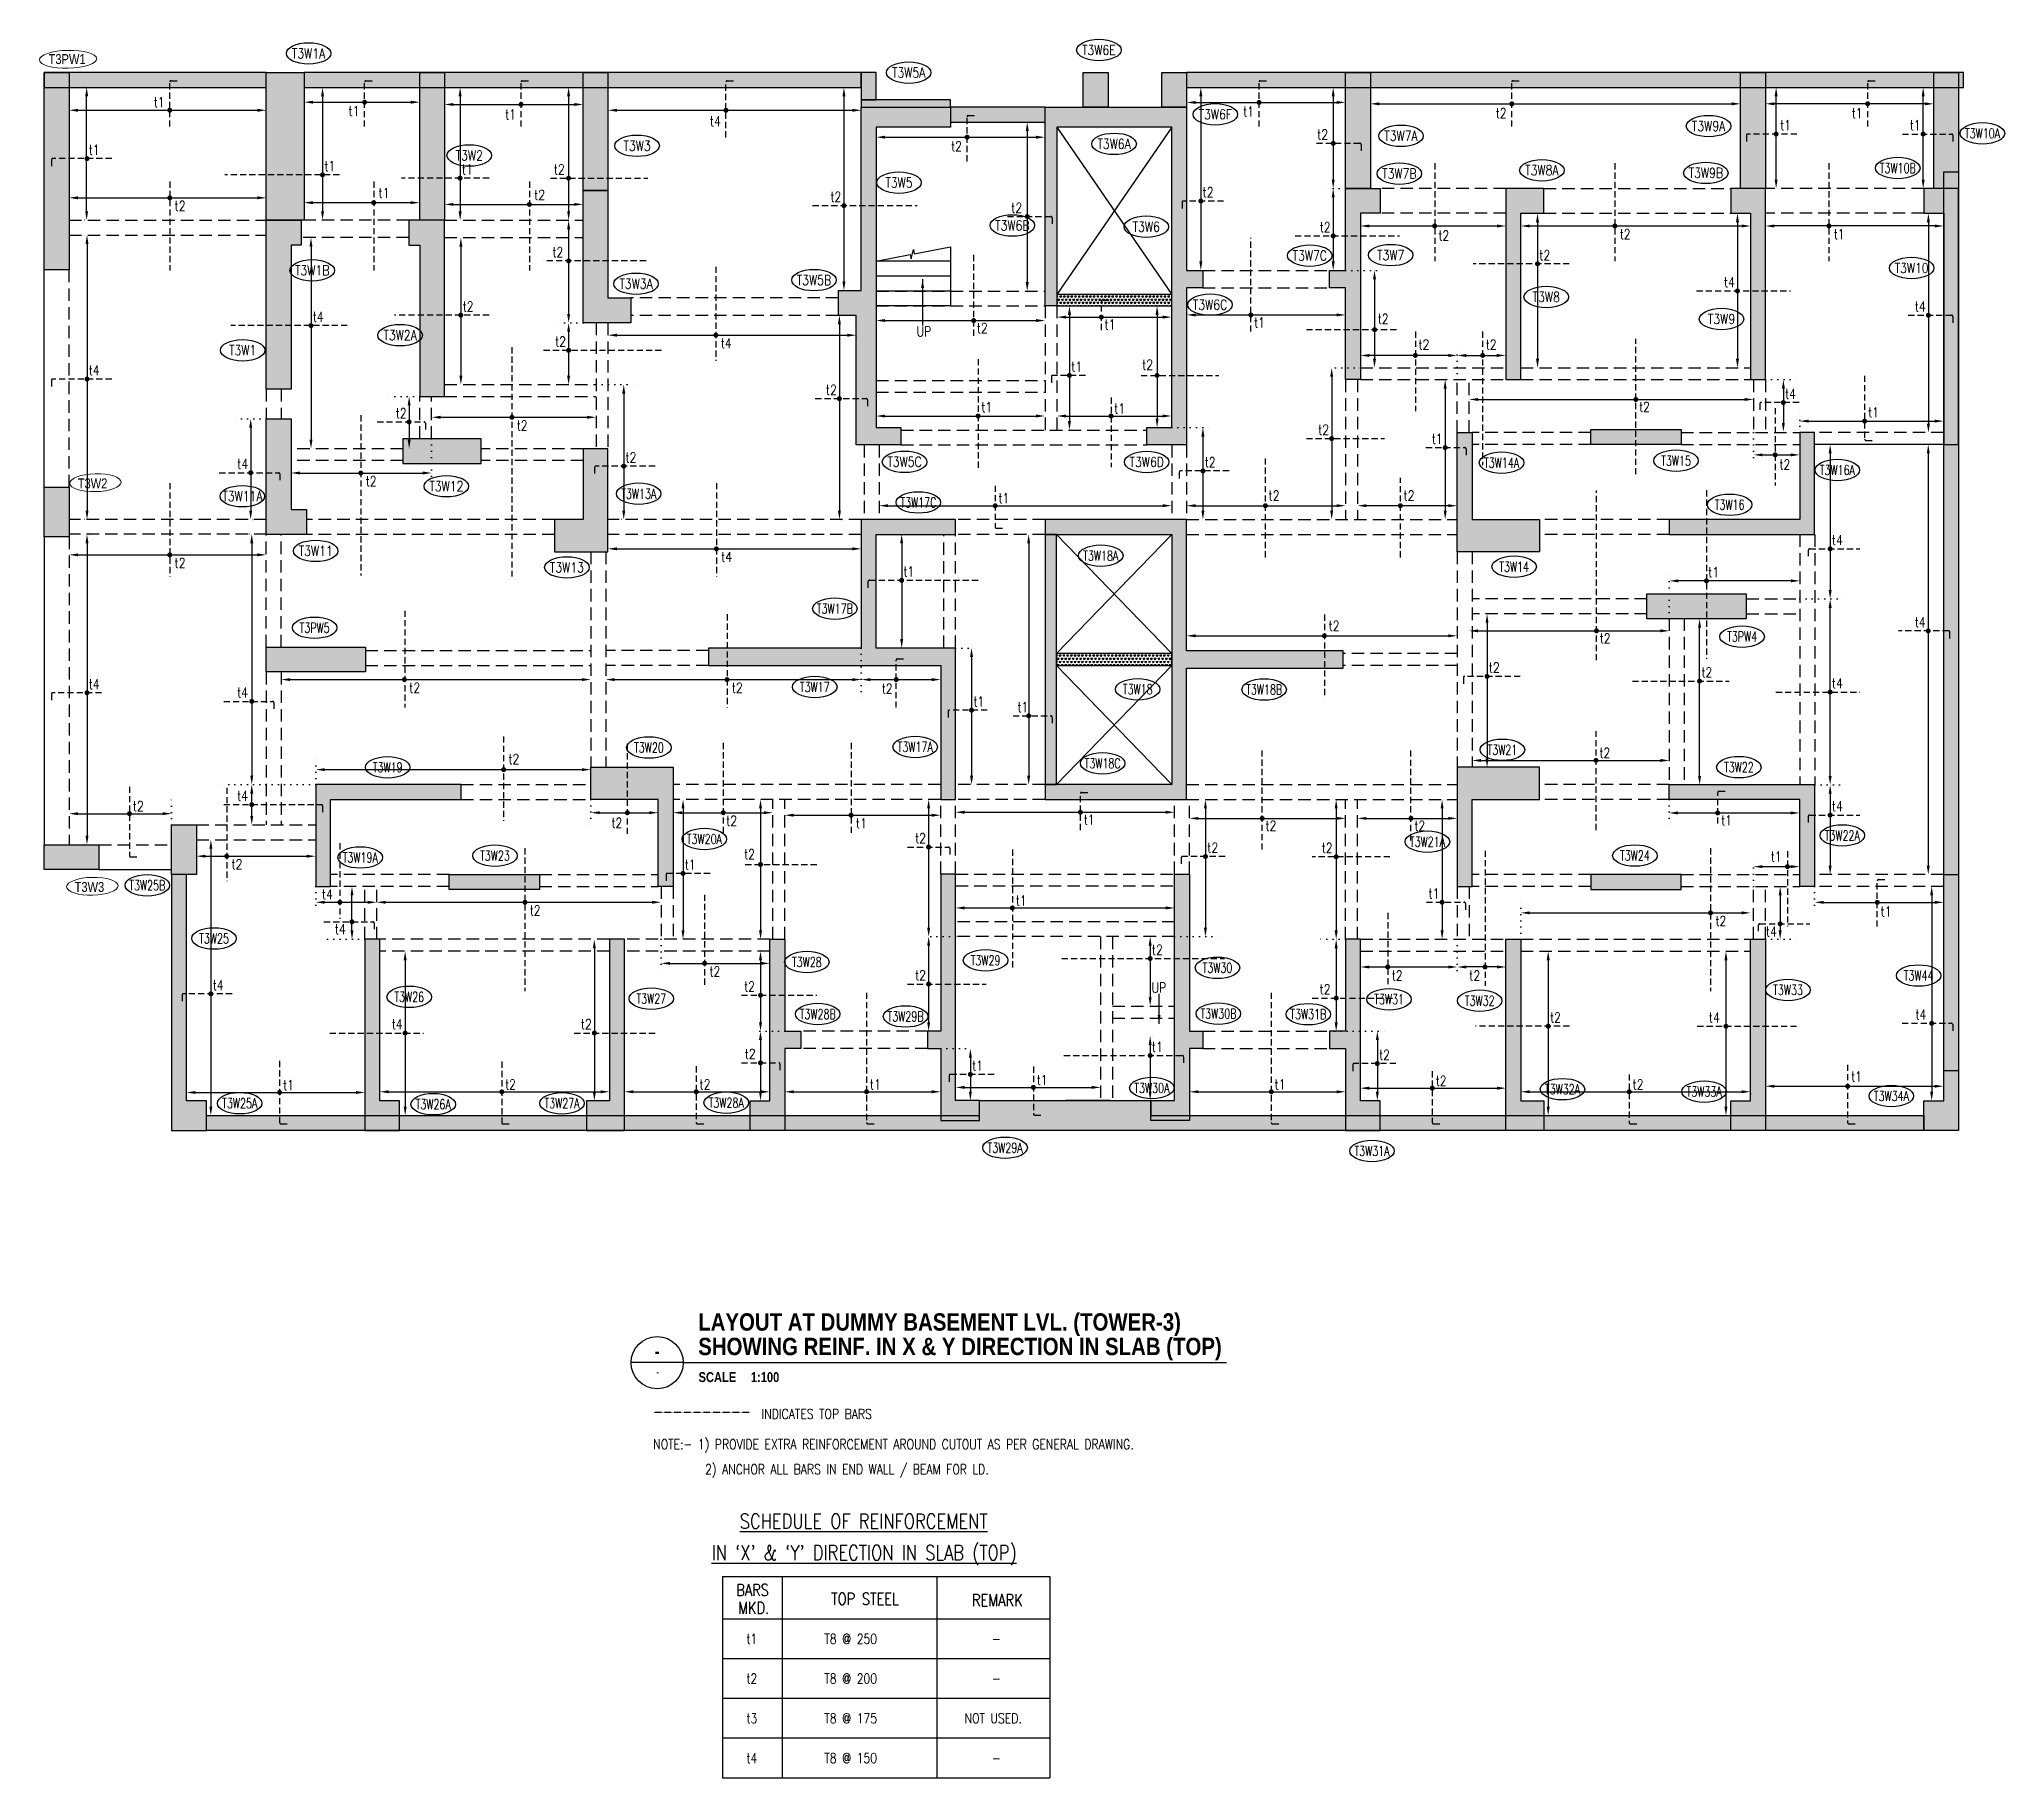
# Model space of a CAD drawing. Header units: millimetres. Extents: x 3096197 to 3311540, y 922944 to 989976.
# Drawn here: x 3110777 to 3150348, y 947450 to 982455 of the extents above; entities that cross this region are included whole.
import ezdxf
from ezdxf.enums import TextEntityAlignment as Align

# ---------------------------------------------------------------- set-up
doc = ezdxf.new("R2010")
doc.units = ezdxf.units.MM
doc.header["$LTSCALE"] = 100
doc.header["$MEASUREMENT"] = 0
for name, pattern in [('DASHED2', [0.375, 0.25, -0.125]), ('DOT', [0.25, 0, -0.25]), ('HIDDEN', [0.375, 0.25, -0.125])]:
    doc.linetypes.add(name, pattern=pattern)
for name, color, linetype in [('A-REFR-TITL-100', 2, 'Continuous'), ('bar text', 3, 'Continuous'), ('BEAM', 3, 'Continuous'), ('COL', 6, 'Continuous'), ('col solid', 20, 'Continuous'), ('COL-NO TOWR-T3', 8, 'Continuous'), ('CUT', 9, 'Continuous'), ('DIM.', 11, 'Continuous'), ('DONUT', 9, 'Continuous'), ('DOTED LINE', 7, 'Continuous'), ('POD BEAM', 3, 'Continuous'), ('PODIUM COL', 6, 'Continuous'), ('PODIUM COL SOLID', 20, 'Continuous'), ('RC PARDI', 2, 'Continuous'), ('RC PARDI HAT', 30, 'DASHED2'), ('REINF-RENGE', 9, 'Continuous'), ('REINF_TOP', 1, 'HIDDEN'), ('RET. WALL', 6, 'Continuous'), ('TABLE', 5, 'Continuous'), ('TABLE-TEXT', 3, 'Continuous'), ('TEXT', 3, 'Continuous'), ('TOP REINF.-Y DIR', 1, 'HIDDEN'), ('TX', 6, 'Continuous')]:
    doc.layers.add(name, color=color, linetype=linetype)
for name, color, linetype, lineweight in [('A-WALL-IDEN', 211, 'Continuous', 15), ('OTHER', 7, 'Continuous', 30), ('RET. WALL HATCH', 40, 'Continuous', 15)]:
    doc.layers.add(name, color=color, linetype=linetype, lineweight=lineweight)
doc.styles.add('ARIAL', font='arial.ttf', dxfattribs={"width": 0.8})
doc.styles.add('ARIAL-TITLE', font='arialbd.ttf')
doc.styles.add('romance', font='romans.shx')
doc.styles.add('ROMANS', font='romans.shx', dxfattribs={"width": 0.8})
doc.styles.add('RS', font='romans.shx', dxfattribs={"width": 0.8})
doc.dimstyles.new('100T', dxfattribs={"dimtxt": 200, "dimasz": 180, "dimexe": 50, "dimexo": 50, "dimgap": 75, "dimtad": 1, "dimdec": 0, "dimzin": 0, "dimdsep": 46, "dimtxsty": 'romance', "dimcen": 0.09, "dimdle": 150, "dimclrd": 11, "dimclre": 11, "dimclrt": 2, "dimadec": 0, "dimazin": 0, "dimtfac": 1, "dimtdec": 0, "dimtofl": 0, "dimtmove": 0, "dimatfit": 3, "dimfxl": 1, "dimtolj": 1, "dimtzin": 0, "dimarcsym": 0})

msp = doc.modelspace()

# ---------------------------------------------------------------- texts
at = {"layer": 'A-WALL-IDEN', "color": 8, "lineweight": 5, "char_height": 200, "width": 1122.362, "attachment_point": 1, "style": 'ARIAL'}
for s, insert in [('T3PW1', (3110963.5, 982156.8)), ('T3W2', (3111550.6, 973613.1, 0.2)), ('T3W3', (3111487.4, 965486.8))]:
    msp.add_mtext(s, dxfattribs=dict(at, insert=insert))
at = {"layer": 'bar text', "color": 3, "style": 'RS', "width": 0.8}
for s, p in [('t1', (3113080.9, 981090.2, -0.5)), ('t1', (3117003.9, 980911.4, -0.5)), ('t1', (3120153.1, 980843.4, -0.5)), ('t1', (3135013.3, 980900.3, 0.2)), ('t2', (3140100.9, 980867.8, 0.4)), ('t1', (3147267, 980867.8, 0.4)), ('t4', (3124279.1, 980706.7, 0.7)), ('t2', (3136505.8, 980437.9, -1.5)), ('t1', (3145827.2, 980624.1, 0)), ('t1', (3148435.2, 980624.1, 0)), ('t1', (3111772.3, 980130.4, 0)), ('t2', (3129134.3, 980200.3, -0.3)), ('t1', (3116514.7, 979802.8, 0)), ('t1', (3119284.2, 979736, 0)), ('t2', (3121136.3, 979736, 0)), ('t1', (3117607.1, 979261, -0.5)), ('t2', (3120741, 979220.2, -0.5)), ('t2', (3134198.9, 979275.5, -1)), ('t2', (3113500.1, 978999.6, -0.5)), ('t2', (3126704.9, 979183.6, 1.2)), ('t2', (3130345.4, 978964.1, -1.7)), ('t2', (3136556.6, 978573.6, -1)), ('t2', (3142595.9, 978432.7, 0.5)), ('t1', (3146906.6, 978432.7, 0.5)), ('t2', (3121108.4, 978069.9, -0.5)), ('t2', (3138944.5, 978404.4, 0.5)), ('t2', (3140977.3, 978010, 0)), ('t4', (3144695.9, 977465.4, 0.7)), ('t2', (3119300.2, 976977.2, 0)), ('t4', (3148539.9, 976975.3, 0)), ('t4', (3116282.8, 976768.4, 0)), ('t2', (3129653.2, 976541.3, 0.7)), ('t1', (3132223.6, 976609.9, 0.7)), ('t1', (3135233.2, 976654.5, -0.5)), ('t2', (3137723.9, 976726.3, -0.5)), ('t4', (3124495.1, 976233.7, 0.7)), ('t2', (3138545.7, 976206.6, 0)), ('t2', (3139900.6, 976206.6, 0)), ('t4', (3111772.3, 975689.6, 0)), ('t1', (3131553.3, 975764, 2.1)), ('t2', (3132982.3, 975802.2, -0.1)), ('t2', (3126614.5, 975297.2, 1.2)), ('t1', (3129742.8, 974949.1, 0.7)), ('t1', (3132419.2, 974921.1, 0.5)), ('t2', (3142985.8, 974951.8, -0.5)), ('t4', (3145927.2, 975218.2, -0.1)), ('t2', (3117951, 974826.7, 0)), ('t2', (3120388.3, 974580, -0.5)), ('t2', (3136525.8, 974492.2, 0.5)), ('t1', (3138811.3, 974310.2, 1.2)), ('t4', (3114761.6, 973804.6, 0)), ('t2', (3122579.9, 973937, 1.2)), ('t2', (3134241.1, 973840.4, -0.1)), ('t2', (3145812.5, 973794.7)), ('t2', (3117346.9, 973458.5, 0.2)), ('t1', (3130089.1, 973112.9, 1.2)), ('t2', (3135527.1, 973167, 1.2)), ('t2', (3138244.8, 973167, 1.2)), ('t4', (3146869.2, 972272.7, 0.4)), ('t2', (3113500.1, 971810.3, -0.5)), ('t4', (3124505.5, 971931.2, 0.7)), ('t1', (3128175.3, 971638.2, 1.2)), ('t1', (3144379.8, 971627.1, -0.5)), ('t2', (3136736.1, 970545.2, -0.5)), ('t4', (3148537.3, 970619.9, 0.4)), ('t2', (3142192.8, 970293.4, -0.5)), ('t2', (3139961.8, 969703.3, 0.5)), ('t4', (3111772.3, 969372.6, 0)), ('t2', (3144240.4, 969607.9, 0.4)), ('t4', (3146869.2, 969387.5, 0.4)), ('t4', (3114759.6, 969200.9, 0)), ('t2', (3118225.1, 969298.7, -0.2)), ('t2', (3124721.1, 969298.7, -0.2)), ('t2', (3127737.9, 969280, -0.7)), ('t1', (3129582.3, 969022.8, 0.9)), ('t1', (3130471, 968909.5, 0.9)), ('t2', (3120222.8, 967862.1, -0.5)), ('t4', (3114759.6, 967121.3, 0)), ('t2', (3112659.4, 966911.4, -0.5)), ('t2', (3122293.9, 966575.5, 0.7)), ('t2', (3124606.1, 966618.2, 1.2)), ('t1', (3127217.6, 966567.7, 1.2)), ('t4', (3146869.2, 966910.9, 0.9)), ('t2', (3128410.7, 966267.3, 0)), ('t2', (3124964.9, 965944.3, 0.2)), ('t2', (3134291.9, 966077.4, -0.1)), ('t2', (3136595.6, 966072.8, 0.2)), ('t2', (3114646.2, 965742.8, 0)), ('t1', (3123772.5, 965735.8, 0)), ('t4', (3116467.2, 965138.7, -0.5)), ('t1', (3130435.6, 965012.9, -0.4)), ('t1', (3138748.8, 965155.5, -0.1)), ('t2', (3120651.1, 964814.2, -0.5)), ('t2', (3144522.7, 964601, 0)), ('t4', (3116726.8, 964439.1, 0)), ('t4', (3145540.7, 964392.3, 0.9)), ('t2', (3133178.3, 964023.2, -0.5)), ('t2', (3124268.2, 963584.5, -1)), ('t2', (3128410.7, 963507.5, 0.8)), ('t4', (3114266.8, 963311.5, -1)), ('t2', (3124964.9, 963282.5, 0.2)), ('t2', (3136554.9, 963225.5, 0.2)), ('t2', (3141192.9, 962659, -1)), ('t4', (3144393.2, 962659, -1)), ('t4', (3148549.8, 962718, -1)), ('t4', (3117870.9, 962522.3, -1)), ('t2', (3121680.4, 962522.3, -1)), ('t2', (3124981.2, 961923, 0)), ('t1', (3133178.3, 962068.9, -0.1)), ('t2', (3137752.2, 961907.5, -0.1)), ('t1', (3129558.6, 961688.7, -1)), ('t1', (3130859.6, 961399.8, -0.8)), ('t1', (3147253.7, 961470.7, -0.8)), ('t1', (3115682.8, 961297.6, -0.8)), ('t2', (3120155.2, 961310.8, -0.8)), ('t2', (3124070.7, 961310.8, -0.8)), ('t1', (3127500.5, 961310.8, -0.8)), ('t1', (3135648.6, 961310.8, -0.8)), ('t2', (3138890.7, 961384.5, -0.8)), ('t2', (3142856.7, 961310.8, -0.8))]:
    msp.add_text(s, height=200, dxfattribs=at).set_placement(p)
for s, rotation, p in [('t2', 0, (3121162.4, 976269.5, -0.5)), ('t1', 359.99932, (3147595.6, 974843.6, 0.6)), ('t2', 0.00068, (3142187.1, 967986.1, -0.4)), ('t1', 0.00068, (3131806.7, 966641.4, -0.4)), ('t1', 0.00068, (3144637.3, 966628.1)), ('t2', 0.00068, (3135464.6, 966519.3, -0.4)), ('t2', 0.00068, (3138461.1, 966519.3, -0.4)), ('t1', 0.00068, (3145638.4, 965897.8, -0.5)), ('t1', 0.00068, (3147850.3, 964791.1, 0.5)), ('t2', 359.99932, (3138007.3, 963502.1, -1)), ('t2', 0.00068, (3139567.2, 963502.1, -1))]:
    msp.add_text(s, height=200, rotation=rotation, dxfattribs=at).set_placement(p)
at = {"layer": 'TABLE-TEXT', "style": 'ROMANS', "width": 0.8}
for s, p in [('INDICATES TOP BARS', (3125317.5, 954674.3)), ('NOTE:- 1) PROVIDE EXTRA REINFORCEMENT AROUND CUTOUT AS PER GENERAL DRAWING.', (3123136.4, 954064.9, 0)), ('2) ANCHOR ALL BARS IN END WALL / BEAM FOR LD.', (3124181.1, 953561.3, 0)), ('t1', (3125012.6, 950146.2)), ('T8 @ 250', (3126581.9, 950146.2)), ('-', (3129956.6, 950146.2)), ('t2', (3125012.6, 949346.2)), ('T8 @ 200', (3126581.9, 949346.2)), ('-', (3129956.6, 949346.2)), ('t3', (3125012.6, 948546.2)), ('T8 @ 175', (3126581.9, 948546.2)), ('NOT USED.', (3129406, 948546.2)), ('t4', (3125012.6, 947746.2)), ('T8 @ 150', (3126581.9, 947746.2)), ('-', (3129956.6, 947746.2))]:
    msp.add_text(s, height=200, dxfattribs=at).set_placement(p)
at = {"layer": 'TABLE-TEXT', "color": 10, "style": 'ROMANS', "width": 0.8}
for s, p in [('BARS', (3125137.1, 951230.3)), ('MKD.', (3125159.6, 950870.3)), ('TOP STEEL', (3127402.5, 951050.3)), ('REMARK', (3130065.5, 951025.3))]:
    msp.add_text(s, height=240, dxfattribs=at).set_placement(p, align=Align.MIDDLE)
at = {"layer": 'TX', "linetype": 'Continuous', "style": 'ROMANS', "width": 0.8}
for s, p in [('%%USCHEDULE OF REINFORCEMENT', (3124879.8, 952466.9)), ("%%UIN `X' & `Y' DIRECTION IN SLAB (TOP)", (3124313.8, 951831.7))]:
    msp.add_text(s, height=300, dxfattribs=at).set_placement(p)

# ---------------------------------------------------------------- blocks, each defined once
blk = doc.blocks.new('A-DETAIL-TITLE-100')
at = {"layer": 'A-REFR-TITL-100', "linetype": 'Continuous'}
blk.add_line((0, 0), (-1050, 0), dxfattribs=at)
blk.add_circle((-525, 0), 525, dxfattribs=at)
at = {"layer": 'A-REFR-TITL-100', "color": 4, "style": 'ARIAL-TITLE'}
for tag, p, height in [('TITLE1', (450, 937), 500), ('TITLE2', (450, 237), 500), ('SCALE1', (450, -480), 300), ('SCALE2', (2479, -480), 300)]:
    blk.add_attdef(tag, p, '', height=height, dxfattribs=at)
at = {"layer": 'A-REFR-TITL-100', "color": 4, "linetype": 'Continuous', "style": 'ARIAL-TITLE'}
blk.add_attdef('DRWG-NO', text='', height=400, dxfattribs=at).set_placement((-751, 326), align=Align.MIDDLE)
at = {"layer": 'A-REFR-TITL-100', "color": 4, "linetype": 'Continuous', "style": 'ARIAL', "width": 0.8}
blk.add_attdef('DRAWING-REF', text='', height=200, dxfattribs=at).set_placement((-735, -270), align=Align.MIDDLE)
blk = doc.blocks.new('*D2650')
at = {"layer": 'Defpoints', "color": 0, "ltscale": 15, "transparency": 16777216}
for p in [(3111376, 981026), (3115346, 981026), (3115346, 981026)]:
    blk.add_point(p, dxfattribs=at)
at = {"layer": 'REINF-RENGE', "color": 9, "lineweight": -2, "ltscale": 15, "transparency": 16777216}
for p, q in [((3111556, 981026), (3115166, 981026)), ((3115346, 980976), (3115346, 980976))]:
    blk.add_line(p, q, dxfattribs=at)
at = {"layer": 'REINF-RENGE', "color": 9, "ltscale": 15, "transparency": 16777216}
for points in [[(3111556, 981056), (3111556, 980996), (3111376, 981026)], [(3115166, 981056), (3115166, 980996), (3115346, 981026)]]:
    blk.add_solid(points, dxfattribs=at)
blk = doc.blocks.new('*D2651')
at = {"layer": 'Defpoints', "color": 0, "ltscale": 15, "transparency": 16777216}
for p in [(3111376, 979263), (3115346, 979263), (3115346, 979263)]:
    blk.add_point(p, dxfattribs=at)
at = {"layer": 'REINF-RENGE', "color": 9, "lineweight": -2, "ltscale": 15, "transparency": 16777216}
for p, q in [((3111556, 979263), (3115166, 979263)), ((3115346, 979313), (3115346, 979313))]:
    blk.add_line(p, q, dxfattribs=at)
at = {"layer": 'REINF-RENGE', "color": 9, "ltscale": 15, "transparency": 16777216}
for points in [[(3111556, 979293), (3111556, 979233), (3111376, 979263)], [(3115166, 979293), (3115166, 979233), (3115346, 979263)]]:
    blk.add_solid(points, dxfattribs=at)
blk = doc.blocks.new('*D2652')
at = {"layer": 'Defpoints', "color": 0, "ltscale": 15, "transparency": 16777216}
for p in [(3111737, 978513, 0), (3111737, 972787), (3111743, 972787, 0)]:
    blk.add_point(p, dxfattribs=at)
at = {"layer": 'REINF-RENGE', "color": 9, "lineweight": -2, "ltscale": 15, "transparency": 16777216}
for p, q in [((3111687, 978513), (3111687, 978513)), ((3111737, 978333), (3111737, 972967)), ((3111693, 972787), (3111687, 972787))]:
    blk.add_line(p, q, dxfattribs=at)
at = {"layer": 'REINF-RENGE', "color": 9, "ltscale": 15, "transparency": 16777216}
for points in [[(3111707, 978333), (3111767, 978333), (3111737, 978513)], [(3111707, 972967), (3111767, 972967), (3111737, 972787)]]:
    blk.add_solid(points, dxfattribs=at)
blk = doc.blocks.new('*D2653')
at = {"layer": 'Defpoints', "color": 0, "ltscale": 15, "transparency": 16777216}
for p in [(3116247, 978462, 0), (3116247, 974212, 0), (3116247, 974212)]:
    blk.add_point(p, dxfattribs=at)
at = {"layer": 'REINF-RENGE', "color": 9, "lineweight": -2, "ltscale": 15, "transparency": 16777216}
for p, q in [((3116247, 978282), (3116247, 974392)), ((3116297, 978462), (3116297, 978462)), ((3116297, 974212), (3116297, 974212))]:
    blk.add_line(p, q, dxfattribs=at)
at = {"layer": 'REINF-RENGE', "color": 9, "ltscale": 15, "transparency": 16777216}
for points in [[(3116217, 978282), (3116277, 978282), (3116247, 978462)], [(3116217, 974392), (3116277, 974392), (3116247, 974212)]]:
    blk.add_solid(points, dxfattribs=at)
blk = doc.blocks.new('*D2654')
at = {"layer": 'Defpoints', "color": 0, "ltscale": 15, "transparency": 16777216}
for p in [(3119265, 978462, 0), (3119265, 975502, 0), (3119265, 975502)]:
    blk.add_point(p, dxfattribs=at)
at = {"layer": 'REINF-RENGE', "color": 9, "lineweight": -2, "ltscale": 15, "transparency": 16777216}
for p, q in [((3119265, 978282), (3119265, 975682)), ((3119315, 978462), (3119315, 978462)), ((3119315, 975502), (3119315, 975502))]:
    blk.add_line(p, q, dxfattribs=at)
at = {"layer": 'REINF-RENGE', "color": 9, "ltscale": 15, "transparency": 16777216}
for points in [[(3119235, 978282), (3119295, 978282), (3119265, 978462)], [(3119235, 975682), (3119295, 975682), (3119265, 975502)]]:
    blk.add_solid(points, dxfattribs=at)
blk = doc.blocks.new('*D2655')
at = {"layer": 'Defpoints', "color": 0, "ltscale": 15, "transparency": 16777216}
for p in [(3116107, 981189), (3118436, 981189), (3118436, 981189)]:
    blk.add_point(p, dxfattribs=at)
at = {"layer": 'REINF-RENGE', "color": 9, "lineweight": -2, "ltscale": 15, "transparency": 16777216}
for p, q in [((3116287, 981189), (3118256, 981189)), ((3118436, 981139), (3118436, 981139))]:
    blk.add_line(p, q, dxfattribs=at)
at = {"layer": 'REINF-RENGE', "color": 9, "ltscale": 15, "transparency": 16777216}
for points in [[(3116287, 981219), (3116287, 981159), (3116107, 981189)], [(3118256, 981219), (3118256, 981159), (3118436, 981189)]]:
    blk.add_solid(points, dxfattribs=at)
blk = doc.blocks.new('*D2656')
at = {"layer": 'Defpoints', "color": 0, "ltscale": 15, "transparency": 16777216}
for p in [(3118936, 981143), (3121726, 981143), (3121726, 981143)]:
    blk.add_point(p, dxfattribs=at)
at = {"layer": 'REINF-RENGE', "color": 9, "lineweight": -2, "ltscale": 15, "transparency": 16777216}
for p, q in [((3119116, 981143), (3121546, 981143)), ((3121726, 981093), (3121726, 981093))]:
    blk.add_line(p, q, dxfattribs=at)
at = {"layer": 'REINF-RENGE', "color": 9, "ltscale": 15, "transparency": 16777216}
for points in [[(3119116, 981173), (3119116, 981113), (3118936, 981143)], [(3121546, 981173), (3121546, 981113), (3121726, 981143)]]:
    blk.add_solid(points, dxfattribs=at)
blk = doc.blocks.new('*D2657')
at = {"layer": 'Defpoints', "color": 0, "ltscale": 15, "transparency": 16777216}
for p in [(3122226, 981026), (3127326, 981027), (3127326, 981026)]:
    blk.add_point(p, dxfattribs=at)
at = {"layer": 'REINF-RENGE', "color": 9, "lineweight": -2, "ltscale": 15, "transparency": 16777216}
for p, q in [((3122406, 981026), (3127146, 981026)), ((3127326, 980977), (3127326, 980976))]:
    blk.add_line(p, q, dxfattribs=at)
at = {"layer": 'REINF-RENGE', "color": 9, "ltscale": 15, "transparency": 16777216}
for points in [[(3122406, 981056), (3122406, 980996), (3122226, 981026)], [(3127146, 981056), (3127146, 980996), (3127326, 981026)]]:
    blk.add_solid(points, dxfattribs=at)
blk = doc.blocks.new('*D2658')
at = {"layer": 'Defpoints', "color": 0, "ltscale": 15, "transparency": 16777216}
for p in [(3126977, 981487, 0), (3126977, 977397, -1), (3126977, 977397)]:
    blk.add_point(p, dxfattribs=at)
at = {"layer": 'REINF-RENGE', "color": 9, "lineweight": -2, "ltscale": 15, "transparency": 16777216}
for p, q in [((3126927, 981487), (3126927, 981487)), ((3126977, 981307), (3126977, 977577)), ((3127027, 977397), (3127027, 977397))]:
    blk.add_line(p, q, dxfattribs=at)
at = {"layer": 'REINF-RENGE', "color": 9, "ltscale": 15, "transparency": 16777216}
for points in [[(3126947, 981307), (3127007, 981307), (3126977, 981487)], [(3126947, 977577), (3127007, 977577), (3126977, 977397)]]:
    blk.add_solid(points, dxfattribs=at)
blk = doc.blocks.new('*D2659')
at = {"layer": 'Defpoints', "color": 0, "ltscale": 15, "transparency": 16777216}
for p in [(3119249, 981487, 0), (3119249, 978812, 0), (3119249, 978812)]:
    blk.add_point(p, dxfattribs=at)
at = {"layer": 'REINF-RENGE', "color": 9, "lineweight": -2, "ltscale": 15, "transparency": 16777216}
for p, q in [((3119199, 981487), (3119199, 981487)), ((3119249, 981307), (3119249, 978992)), ((3119299, 978812), (3119299, 978812))]:
    blk.add_line(p, q, dxfattribs=at)
at = {"layer": 'REINF-RENGE', "color": 9, "ltscale": 15, "transparency": 16777216}
for points in [[(3119219, 981307), (3119279, 981307), (3119249, 981487)], [(3119219, 978992), (3119279, 978992), (3119249, 978812)]]:
    blk.add_solid(points, dxfattribs=at)
blk = doc.blocks.new('*D2660')
at = {"layer": 'Defpoints', "color": 0, "ltscale": 15, "transparency": 16777216}
for p in [(3121434, 981487, 0), (3121434, 978812, 0), (3121434, 978812)]:
    blk.add_point(p, dxfattribs=at)
at = {"layer": 'REINF-RENGE', "color": 9, "lineweight": -2, "ltscale": 15, "transparency": 16777216}
for p, q in [((3121484, 981487), (3121484, 981487)), ((3121434, 981307), (3121434, 978992)), ((3121484, 978812), (3121484, 978812))]:
    blk.add_line(p, q, dxfattribs=at)
at = {"layer": 'REINF-RENGE', "color": 9, "ltscale": 15, "transparency": 16777216}
for points in [[(3121404, 981307), (3121464, 981307), (3121434, 981487)], [(3121404, 978992), (3121464, 978992), (3121434, 978812)]]:
    blk.add_solid(points, dxfattribs=at)
blk = doc.blocks.new('*D2661')
at = {"layer": 'Defpoints', "color": 0, "ltscale": 15, "transparency": 16777216}
for p in [(3116479, 981487, 0), (3116479, 978812, 0), (3116479, 978812)]:
    blk.add_point(p, dxfattribs=at)
at = {"layer": 'REINF-RENGE', "color": 9, "lineweight": -2, "ltscale": 15, "transparency": 16777216}
for p, q in [((3116529, 981487), (3116529, 981487)), ((3116479, 981307), (3116479, 978992)), ((3116529, 978812), (3116529, 978812))]:
    blk.add_line(p, q, dxfattribs=at)
at = {"layer": 'REINF-RENGE', "color": 9, "ltscale": 15, "transparency": 16777216}
for points in [[(3116449, 981307), (3116509, 981307), (3116479, 981487)], [(3116449, 978992), (3116509, 978992), (3116479, 978812)]]:
    blk.add_solid(points, dxfattribs=at)
blk = doc.blocks.new('*D2662')
at = {"layer": 'Defpoints', "color": 0, "ltscale": 15, "transparency": 16777216}
for p in [(3116107, 979166), (3118436, 979166), (3118436, 979166)]:
    blk.add_point(p, dxfattribs=at)
at = {"layer": 'REINF-RENGE', "color": 9, "lineweight": -2, "ltscale": 15, "transparency": 16777216}
for p, q in [((3116287, 979166), (3118256, 979166)), ((3118436, 979216), (3118436, 979216))]:
    blk.add_line(p, q, dxfattribs=at)
at = {"layer": 'REINF-RENGE', "color": 9, "ltscale": 15, "transparency": 16777216}
for points in [[(3116287, 979196), (3116287, 979136), (3116107, 979166)], [(3118256, 979196), (3118256, 979136), (3118436, 979166)]]:
    blk.add_solid(points, dxfattribs=at)
blk = doc.blocks.new('*D2663')
at = {"layer": 'Defpoints', "color": 0, "ltscale": 15, "transparency": 16777216}
for p in [(3118936, 979131), (3121726, 979135), (3121726, 979131)]:
    blk.add_point(p, dxfattribs=at)
at = {"layer": 'REINF-RENGE', "color": 9, "lineweight": -2, "ltscale": 15, "transparency": 16777216}
for p, q in [((3119116, 979131), (3121546, 979131)), ((3121726, 979085), (3121726, 979081))]:
    blk.add_line(p, q, dxfattribs=at)
at = {"layer": 'REINF-RENGE', "color": 9, "ltscale": 15, "transparency": 16777216}
for points in [[(3119116, 979161), (3119116, 979101), (3118936, 979131)], [(3121546, 979161), (3121546, 979101), (3121726, 979131)]]:
    blk.add_solid(points, dxfattribs=at)
blk = doc.blocks.new('*D2664')
at = {"layer": 'Defpoints', "color": 0, "ltscale": 15, "transparency": 16777216}
for p in [(3121434, 978812, 0), (3121434, 976747, 0), (3121434, 976747)]:
    blk.add_point(p, dxfattribs=at)
at = {"layer": 'REINF-RENGE', "color": 9, "lineweight": -2, "ltscale": 15, "transparency": 16777216}
for p, q in [((3121434, 978632), (3121434, 976927)), ((3121484, 978812), (3121484, 978812)), ((3121484, 976747), (3121484, 976747))]:
    blk.add_line(p, q, dxfattribs=at)
at = {"layer": 'REINF-RENGE', "color": 9, "ltscale": 15, "transparency": 16777216}
for points in [[(3121404, 978632), (3121464, 978632), (3121434, 978812)], [(3121404, 976927), (3121464, 976927), (3121434, 976747)]]:
    blk.add_solid(points, dxfattribs=at)
blk = doc.blocks.new('*D2665')
at = {"layer": 'Defpoints', "color": 0, "ltscale": 15, "transparency": 16777216}
for p in [(3122226, 976497), (3127226, 976501), (3127226, 976497)]:
    blk.add_point(p, dxfattribs=at)
at = {"layer": 'REINF-RENGE', "color": 9, "lineweight": -2, "ltscale": 15, "transparency": 16777216}
for p, q in [((3122406, 976497), (3127046, 976497)), ((3127226, 976451), (3127226, 976447))]:
    blk.add_line(p, q, dxfattribs=at)
at = {"layer": 'REINF-RENGE', "color": 9, "ltscale": 15, "transparency": 16777216}
for points in [[(3122406, 976527), (3122406, 976467), (3122226, 976497)], [(3127046, 976527), (3127046, 976467), (3127226, 976497)]]:
    blk.add_solid(points, dxfattribs=at)
blk = doc.blocks.new('*D2666')
at = {"layer": 'Defpoints', "color": 0, "ltscale": 15, "transparency": 16777216}
for p in [(3121434, 976747, 0), (3121434, 975502, 0), (3121434, 975502)]:
    blk.add_point(p, dxfattribs=at)
at = {"layer": 'REINF-RENGE', "color": 9, "lineweight": -2, "ltscale": 15, "transparency": 16777216}
for p, q in [((3121484, 976747), (3121484, 976747)), ((3121434, 976567), (3121434, 975682)), ((3121484, 975502), (3121484, 975502))]:
    blk.add_line(p, q, dxfattribs=at)
at = {"layer": 'REINF-RENGE', "color": 9, "ltscale": 15, "transparency": 16777216}
for points in [[(3121404, 976567), (3121464, 976567), (3121434, 976747)], [(3121404, 975682), (3121464, 975682), (3121434, 975502)]]:
    blk.add_solid(points, dxfattribs=at)
blk = doc.blocks.new('*D2667')
at = {"layer": 'Defpoints', "color": 0, "ltscale": 15, "transparency": 16777216}
for p in [(3115033, 974812, 0), (3115027, 972787, 0), (3115033, 972787)]:
    blk.add_point(p, dxfattribs=at)
at = {"layer": 'REINF-RENGE', "color": 9, "lineweight": -2, "ltscale": 15, "transparency": 16777216}
for p, q in [((3115083, 974812), (3115083, 974812)), ((3115033, 974632), (3115033, 972967)), ((3115077, 972787), (3115083, 972787))]:
    blk.add_line(p, q, dxfattribs=at)
at = {"layer": 'REINF-RENGE', "color": 9, "ltscale": 15, "transparency": 16777216}
for points in [[(3115003, 974632), (3115063, 974632), (3115033, 974812)], [(3115003, 972967), (3115063, 972967), (3115033, 972787)]]:
    blk.add_solid(points, dxfattribs=at)
blk = doc.blocks.new('*D2668')
at = {"layer": 'Defpoints', "color": 0, "ltscale": 15, "transparency": 16777216}
for p in [(3118222, 975262, 0), (3118223, 974212, 0), (3118223, 974212)]:
    blk.add_point(p, dxfattribs=at)
at = {"layer": 'REINF-RENGE', "color": 9, "lineweight": -2, "ltscale": 15, "transparency": 16777216}
for p, q in [((3118223, 975082), (3118223, 974392)), ((3118272, 975262), (3118273, 975262)), ((3118273, 974212), (3118273, 974212))]:
    blk.add_line(p, q, dxfattribs=at)
at = {"layer": 'REINF-RENGE', "color": 9, "ltscale": 15, "transparency": 16777216}
for points in [[(3118193, 975082), (3118253, 975082), (3118223, 975262)], [(3118193, 974392), (3118253, 974392), (3118223, 974212)]]:
    blk.add_solid(points, dxfattribs=at)
blk = doc.blocks.new('*D2669')
at = {"layer": 'Defpoints', "color": 0, "ltscale": 15, "transparency": 16777216}
for p in [(3115846, 973722), (3118676, 973722), (3118676, 973722)]:
    blk.add_point(p, dxfattribs=at)
at = {"layer": 'REINF-RENGE', "color": 9, "lineweight": -2, "ltscale": 15, "transparency": 16777216}
for p, q in [((3116026, 973722), (3118496, 973722)), ((3118676, 973772), (3118676, 973772))]:
    blk.add_line(p, q, dxfattribs=at)
at = {"layer": 'REINF-RENGE', "color": 9, "ltscale": 15, "transparency": 16777216}
for points in [[(3116026, 973752), (3116026, 973692), (3115846, 973722)], [(3118496, 973752), (3118496, 973692), (3118676, 973722)]]:
    blk.add_solid(points, dxfattribs=at)
blk = doc.blocks.new('*D2670')
at = {"layer": 'Defpoints', "color": 0, "ltscale": 15, "transparency": 16777216}
for p in [(3118676, 974844), (3121986, 974844), (3121986, 974844)]:
    blk.add_point(p, dxfattribs=at)
at = {"layer": 'REINF-RENGE', "color": 9, "lineweight": -2, "ltscale": 15, "transparency": 16777216}
for p, q in [((3118856, 974844), (3121806, 974844)), ((3121986, 974794), (3121986, 974794))]:
    blk.add_line(p, q, dxfattribs=at)
at = {"layer": 'REINF-RENGE', "color": 9, "ltscale": 15, "transparency": 16777216}
for points in [[(3118856, 974874), (3118856, 974814), (3118676, 974844)], [(3121806, 974874), (3121806, 974814), (3121986, 974844)]]:
    blk.add_solid(points, dxfattribs=at)
blk = doc.blocks.new('*D2671')
at = {"layer": 'Defpoints', "color": 0, "ltscale": 15, "transparency": 16777216}
for p in [(3122544, 975502, 0), (3122544, 972787), (3122551, 972787, 0)]:
    blk.add_point(p, dxfattribs=at)
at = {"layer": 'REINF-RENGE', "color": 9, "lineweight": -2, "ltscale": 15, "transparency": 16777216}
for p, q in [((3122594, 975502), (3122594, 975502)), ((3122544, 975322), (3122544, 972967)), ((3122501, 972787), (3122494, 972787))]:
    blk.add_line(p, q, dxfattribs=at)
at = {"layer": 'REINF-RENGE', "color": 9, "ltscale": 15, "transparency": 16777216}
for points in [[(3122514, 975322), (3122574, 975322), (3122544, 975502)], [(3122514, 972967), (3122574, 972967), (3122544, 972787)]]:
    blk.add_solid(points, dxfattribs=at)
blk = doc.blocks.new('*D2672')
at = {"layer": 'Defpoints', "color": 0, "ltscale": 15, "transparency": 16777216}
for p in [(3126886, 976897), (3126880, 972787, 0), (3126886, 972787)]:
    blk.add_point(p, dxfattribs=at)
at = {"layer": 'REINF-RENGE', "color": 9, "lineweight": -2, "ltscale": 15, "transparency": 16777216}
for p, q in [((3126886, 976717), (3126886, 972967)), ((3126936, 976897), (3126936, 976897)), ((3126930, 972787), (3126936, 972787))]:
    blk.add_line(p, q, dxfattribs=at)
at = {"layer": 'REINF-RENGE', "color": 9, "ltscale": 15, "transparency": 16777216}
for points in [[(3126856, 976717), (3126916, 976717), (3126886, 976897)], [(3126856, 972967), (3126916, 972967), (3126886, 972787)]]:
    blk.add_solid(points, dxfattribs=at)
blk = doc.blocks.new('*D2673')
at = {"layer": 'Defpoints', "color": 0, "ltscale": 15, "transparency": 16777216}
for p in [(3111376, 972074), (3115346, 972074), (3115346, 972074)]:
    blk.add_point(p, dxfattribs=at)
at = {"layer": 'REINF-RENGE', "color": 9, "lineweight": -2, "ltscale": 15, "transparency": 16777216}
for p, q in [((3111376, 972024), (3111376, 972024)), ((3111556, 972074), (3115166, 972074)), ((3115346, 972024), (3115346, 972024))]:
    blk.add_line(p, q, dxfattribs=at)
at = {"layer": 'REINF-RENGE', "color": 9, "ltscale": 15, "transparency": 16777216}
for points in [[(3111556, 972104), (3111556, 972044), (3111376, 972074)], [(3115166, 972104), (3115166, 972044), (3115346, 972074)]]:
    blk.add_solid(points, dxfattribs=at)
blk = doc.blocks.new('*D2674')
at = {"layer": 'Defpoints', "color": 0, "ltscale": 15, "transparency": 16777216}
for p in [(3115646, 969562), (3121881, 969562), (3121881, 969562)]:
    blk.add_point(p, dxfattribs=at)
at = {"layer": 'REINF-RENGE', "color": 9, "lineweight": -2, "ltscale": 15, "transparency": 16777216}
for p, q in [((3115646, 969612), (3115646, 969612)), ((3115826, 969562), (3121701, 969562)), ((3121881, 969512), (3121881, 969512))]:
    blk.add_line(p, q, dxfattribs=at)
at = {"layer": 'REINF-RENGE', "color": 9, "ltscale": 15, "transparency": 16777216}
for points in [[(3115826, 969592), (3115826, 969532), (3115646, 969562)], [(3121701, 969592), (3121701, 969532), (3121881, 969562)]]:
    blk.add_solid(points, dxfattribs=at)
blk = doc.blocks.new('*D2675')
at = {"layer": 'Defpoints', "color": 0, "ltscale": 15, "transparency": 16777216}
for p in [(3122227, 972195), (3127326, 972195), (3127326, 972195)]:
    blk.add_point(p, dxfattribs=at)
at = {"layer": 'REINF-RENGE', "color": 9, "lineweight": -2, "ltscale": 15, "transparency": 16777216}
for p, q in [((3122407, 972195), (3127146, 972195)), ((3127326, 972145), (3127326, 972145))]:
    blk.add_line(p, q, dxfattribs=at)
at = {"layer": 'REINF-RENGE', "color": 9, "ltscale": 15, "transparency": 16777216}
for points in [[(3122407, 972225), (3122407, 972165), (3122227, 972195)], [(3127146, 972225), (3127146, 972165), (3127326, 972195)]]:
    blk.add_solid(points, dxfattribs=at)
blk = doc.blocks.new('*D2676')
at = {"layer": 'Defpoints', "color": 0, "ltscale": 15, "transparency": 16777216}
for p in [(3122181, 969562), (3127326, 969562), (3127326, 969562)]:
    blk.add_point(p, dxfattribs=at)
at = {"layer": 'REINF-RENGE', "color": 9, "lineweight": -2, "ltscale": 15, "transparency": 16777216}
blk.add_line((3122361, 969562), (3127146, 969562), dxfattribs=at)
at = {"layer": 'REINF-RENGE', "color": 9, "ltscale": 15, "transparency": 16777216}
for points in [[(3122361, 969592), (3122361, 969532), (3122181, 969562)], [(3127146, 969592), (3127146, 969532), (3127326, 969562)]]:
    blk.add_solid(points, dxfattribs=at)
blk = doc.blocks.new('*D2677')
at = {"layer": 'Defpoints', "color": 0, "ltscale": 15, "transparency": 16777216}
for p in [(3127326, 969562), (3128926, 969562, 1), (3128926, 969562)]:
    blk.add_point(p, dxfattribs=at)
at = {"layer": 'REINF-RENGE', "color": 9, "lineweight": -2, "ltscale": 15, "transparency": 16777216}
for p, q in [((3127326, 969512), (3127326, 969512)), ((3127506, 969562), (3128746, 969562)), ((3128926, 969512), (3128926, 969512))]:
    blk.add_line(p, q, dxfattribs=at)
at = {"layer": 'REINF-RENGE', "color": 9, "ltscale": 15, "transparency": 16777216}
for points in [[(3127506, 969592), (3127506, 969532), (3127326, 969562)], [(3128746, 969592), (3128746, 969532), (3128926, 969562)]]:
    blk.add_solid(points, dxfattribs=at)
blk = doc.blocks.new('*D2678')
at = {"layer": 'Defpoints', "color": 0, "ltscale": 15, "transparency": 16777216}
for p in [(3128140, 972487, 0), (3128140, 970197, 0), (3128140, 970197)]:
    blk.add_point(p, dxfattribs=at)
at = {"layer": 'REINF-RENGE', "color": 9, "lineweight": -2, "ltscale": 15, "transparency": 16777216}
for p, q in [((3128140, 972307), (3128140, 970377)), ((3128190, 972487), (3128190, 972487))]:
    blk.add_line(p, q, dxfattribs=at)
at = {"layer": 'REINF-RENGE', "color": 9, "ltscale": 15, "transparency": 16777216}
for points in [[(3128110, 972307), (3128170, 972307), (3128140, 972487)], [(3128110, 970377), (3128170, 970377), (3128140, 970197)]]:
    blk.add_solid(points, dxfattribs=at)
blk = doc.blocks.new('*D2679')
at = {"layer": 'Defpoints', "color": 0, "ltscale": 15, "transparency": 16777216}
for p in [(3111733, 972488, 0), (3111737, 966237), (3111743, 966237, 0)]:
    blk.add_point(p, dxfattribs=at)
at = {"layer": 'REINF-RENGE', "color": 9, "lineweight": -2, "ltscale": 15, "transparency": 16777216}
for p, q in [((3111737, 972308), (3111737, 966417)), ((3111783, 972488), (3111787, 972488)), ((3111693, 966237), (3111687, 966237))]:
    blk.add_line(p, q, dxfattribs=at)
at = {"layer": 'REINF-RENGE', "color": 9, "ltscale": 15, "transparency": 16777216}
for points in [[(3111707, 972308), (3111767, 972308), (3111737, 972488)], [(3111707, 966417), (3111767, 966417), (3111737, 966237)]]:
    blk.add_solid(points, dxfattribs=at)
blk = doc.blocks.new('*D2680')
at = {"layer": 'Defpoints', "color": 0, "ltscale": 15, "transparency": 16777216}
for p in [(3115058, 972488, 0), (3115049, 967447, 0), (3115054, 967447)]:
    blk.add_point(p, dxfattribs=at)
at = {"layer": 'REINF-RENGE', "color": 9, "lineweight": -2, "ltscale": 15, "transparency": 16777216}
for p, q in [((3115008, 972488), (3115004, 972488)), ((3115054, 972308), (3115054, 967627)), ((3115099, 967447), (3115104, 967447))]:
    blk.add_line(p, q, dxfattribs=at)
at = {"layer": 'REINF-RENGE', "color": 9, "ltscale": 15, "transparency": 16777216}
for points in [[(3115024, 972308), (3115084, 972308), (3115054, 972488)], [(3115024, 967627), (3115084, 967627), (3115054, 967447)]]:
    blk.add_solid(points, dxfattribs=at)
blk = doc.blocks.new('*D2681')
at = {"layer": 'Defpoints', "color": 0, "ltscale": 15, "transparency": 16777216}
for p in [(3111376, 966862), (3113441, 966862), (3113441, 966862)]:
    blk.add_point(p, dxfattribs=at)
at = {"layer": 'REINF-RENGE', "color": 9, "lineweight": -2, "ltscale": 15, "transparency": 16777216}
for p, q in [((3111376, 966812), (3111376, 966812)), ((3111556, 966862), (3113261, 966862)), ((3113441, 966812), (3113441, 966812))]:
    blk.add_line(p, q, dxfattribs=at)
at = {"layer": 'REINF-RENGE', "color": 9, "ltscale": 15, "transparency": 16777216}
for points in [[(3111556, 966892), (3111556, 966832), (3111376, 966862)], [(3113261, 966892), (3113261, 966832), (3113441, 966862)]]:
    blk.add_solid(points, dxfattribs=at)
blk = doc.blocks.new('*D2682')
at = {"layer": 'Defpoints', "color": 0, "ltscale": 15, "transparency": 16777216}
for p in [(3113941, 966006), (3116341, 966006), (3116341, 966006)]:
    blk.add_point(p, dxfattribs=at)
at = {"layer": 'REINF-RENGE', "color": 9, "lineweight": -2, "ltscale": 15, "transparency": 16777216}
blk.add_line((3114121, 966006), (3116161, 966006), dxfattribs=at)
at = {"layer": 'REINF-RENGE', "color": 9, "ltscale": 15, "transparency": 16777216}
for points in [[(3114121, 966036), (3114121, 965976), (3113941, 966006)], [(3116161, 966036), (3116161, 965976), (3116341, 966006)]]:
    blk.add_solid(points, dxfattribs=at)
blk = doc.blocks.new('*D2683')
at = {"layer": 'Defpoints', "color": 0, "ltscale": 15, "transparency": 16777216}
for p in [(3114232, 966337, 0), (3114231, 960785, 0), (3114231, 960785)]:
    blk.add_point(p, dxfattribs=at)
at = {"layer": 'REINF-RENGE', "color": 9, "lineweight": -2, "ltscale": 15, "transparency": 16777216}
for p, q in [((3114182, 966337), (3114181, 966337)), ((3114231, 966157), (3114231, 960965))]:
    blk.add_line(p, q, dxfattribs=at)
at = {"layer": 'REINF-RENGE', "color": 9, "ltscale": 15, "transparency": 16777216}
for points in [[(3114201, 966157), (3114261, 966157), (3114231, 966337)], [(3114201, 960965), (3114261, 960965), (3114231, 960785)]]:
    blk.add_solid(points, dxfattribs=at)
blk = doc.blocks.new('*D2684')
at = {"layer": 'Defpoints', "color": 0, "ltscale": 15, "transparency": 16777216}
for p in [(3118142, 964092, 0), (3118143, 960785, 0), (3118143, 960785)]:
    blk.add_point(p, dxfattribs=at)
at = {"layer": 'REINF-RENGE', "color": 9, "lineweight": -2, "ltscale": 15, "transparency": 16777216}
for p, q in [((3118192, 964092), (3118193, 964092)), ((3118143, 963912), (3118143, 960965)), ((3118193, 960785), (3118193, 960785))]:
    blk.add_line(p, q, dxfattribs=at)
at = {"layer": 'REINF-RENGE', "color": 9, "ltscale": 15, "transparency": 16777216}
for points in [[(3118113, 963912), (3118173, 963912), (3118143, 964092)], [(3118113, 960965), (3118173, 960965), (3118143, 960785)]]:
    blk.add_solid(points, dxfattribs=at)
blk = doc.blocks.new('*D2685')
at = {"layer": 'Defpoints', "color": 0, "ltscale": 15, "transparency": 16777216}
for p in [(3113741, 961248), (3117331, 961248), (3117331, 961248)]:
    blk.add_point(p, dxfattribs=at)
at = {"layer": 'REINF-RENGE', "color": 9, "lineweight": -2, "ltscale": 15, "transparency": 16777216}
for p, q in [((3113921, 961248), (3117151, 961248)), ((3117331, 961198), (3117331, 961198))]:
    blk.add_line(p, q, dxfattribs=at)
at = {"layer": 'REINF-RENGE', "color": 9, "ltscale": 15, "transparency": 16777216}
for points in [[(3113921, 961278), (3113921, 961218), (3113741, 961248)], [(3117151, 961278), (3117151, 961218), (3117331, 961248)]]:
    blk.add_solid(points, dxfattribs=at)
blk = doc.blocks.new('*D2686')
at = {"layer": 'Defpoints', "color": 0, "ltscale": 15, "transparency": 16777216}
for p in [(3117631, 961262), (3122256, 961262), (3122256, 961262)]:
    blk.add_point(p, dxfattribs=at)
at = {"layer": 'REINF-RENGE', "color": 9, "lineweight": -2, "ltscale": 15, "transparency": 16777216}
for p, q in [((3117811, 961262), (3122076, 961262)), ((3122256, 961212), (3122256, 961212))]:
    blk.add_line(p, q, dxfattribs=at)
at = {"layer": 'REINF-RENGE', "color": 9, "ltscale": 15, "transparency": 16777216}
for points in [[(3117811, 961292), (3117811, 961232), (3117631, 961262)], [(3122076, 961292), (3122076, 961232), (3122256, 961262)]]:
    blk.add_solid(points, dxfattribs=at)
blk = doc.blocks.new('*D2687')
at = {"layer": 'Defpoints', "color": 0, "ltscale": 15, "transparency": 16777216}
for p in [(3121952, 964332, 0), (3121952, 961082), (3121952, 961082)]:
    blk.add_point(p, dxfattribs=at)
at = {"layer": 'REINF-RENGE', "color": 9, "lineweight": -2, "ltscale": 15, "transparency": 16777216}
for p, q in [((3121952, 964152), (3121952, 961262)), ((3122002, 964332), (3122002, 964332))]:
    blk.add_line(p, q, dxfattribs=at)
at = {"layer": 'REINF-RENGE', "color": 9, "ltscale": 15, "transparency": 16777216}
for points in [[(3121922, 964152), (3121982, 964152), (3121952, 964332)], [(3121922, 961262), (3121982, 961262), (3121952, 961082)]]:
    blk.add_solid(points, dxfattribs=at)
blk = doc.blocks.new('*D2688')
at = {"layer": 'Defpoints', "color": 0, "ltscale": 15, "transparency": 16777216}
for p in [(3116341, 965078), (3117571, 965078), (3117571, 965078)]:
    blk.add_point(p, dxfattribs=at)
at = {"layer": 'REINF-RENGE', "color": 9, "lineweight": -2, "ltscale": 15, "transparency": 16777216}
for p, q in [((3116521, 965078), (3117391, 965078)), ((3117571, 965128), (3117571, 965128))]:
    blk.add_line(p, q, dxfattribs=at)
at = {"layer": 'REINF-RENGE', "color": 9, "ltscale": 15, "transparency": 16777216}
for points in [[(3116521, 965108), (3116521, 965048), (3116341, 965078)], [(3117391, 965108), (3117391, 965048), (3117571, 965078)]]:
    blk.add_solid(points, dxfattribs=at)
blk = doc.blocks.new('*D2689')
at = {"layer": 'Defpoints', "color": 0, "ltscale": 15, "transparency": 16777216}
for p in [(3117571, 965078), (3123296, 965078), (3123296, 965078)]:
    blk.add_point(p, dxfattribs=at)
at = {"layer": 'REINF-RENGE', "color": 9, "lineweight": -2, "ltscale": 15, "transparency": 16777216}
for p, q in [((3117571, 965128), (3117571, 965128)), ((3117751, 965078), (3123116, 965078)), ((3123296, 965028), (3123296, 965028))]:
    blk.add_line(p, q, dxfattribs=at)
at = {"layer": 'REINF-RENGE', "color": 9, "ltscale": 15, "transparency": 16777216}
for points in [[(3117751, 965108), (3117751, 965048), (3117571, 965078)], [(3123116, 965108), (3123116, 965048), (3123296, 965078)]]:
    blk.add_solid(points, dxfattribs=at)
blk = doc.blocks.new('*D2690')
at = {"layer": 'Defpoints', "color": 0, "ltscale": 15, "transparency": 16777216}
for p in [(3116341, 967749), (3121881, 967749), (3121881, 967749)]:
    blk.add_point(p, dxfattribs=at)
at = {"layer": 'REINF-RENGE', "color": 9, "lineweight": -2, "ltscale": 15, "transparency": 16777216}
blk.add_line((3116521, 967749), (3121701, 967749), dxfattribs=at)
at = {"layer": 'REINF-RENGE', "color": 9, "ltscale": 15, "transparency": 16777216}
for points in [[(3116521, 967779), (3116521, 967719), (3116341, 967749)], [(3121701, 967779), (3121701, 967719), (3121881, 967749)]]:
    blk.add_solid(points, dxfattribs=at)
blk = doc.blocks.new('*D2691')
at = {"layer": 'Defpoints', "color": 0, "ltscale": 15, "transparency": 16777216}
for p in [(3121881, 966882), (3123236, 966882), (3123236, 966882)]:
    blk.add_point(p, dxfattribs=at)
at = {"layer": 'REINF-RENGE', "color": 9, "lineweight": -2, "ltscale": 15, "transparency": 16777216}
for p, q in [((3121881, 966832), (3121881, 966832)), ((3122061, 966882), (3123056, 966882)), ((3123236, 966832), (3123236, 966832))]:
    blk.add_line(p, q, dxfattribs=at)
at = {"layer": 'REINF-RENGE', "color": 9, "ltscale": 15, "transparency": 16777216}
for points in [[(3122061, 966912), (3122061, 966852), (3121881, 966882)], [(3123056, 966912), (3123056, 966852), (3123236, 966882)]]:
    blk.add_solid(points, dxfattribs=at)
blk = doc.blocks.new('*D2692')
at = {"layer": 'Defpoints', "color": 0, "ltscale": 15, "transparency": 16777216}
for p in [(3123536, 966882), (3125546, 966882), (3125546, 966882)]:
    blk.add_point(p, dxfattribs=at)
at = {"layer": 'REINF-RENGE', "color": 9, "lineweight": -2, "ltscale": 15, "transparency": 16777216}
for p, q in [((3123716, 966882), (3125366, 966882)), ((3125546, 966932), (3125546, 966932))]:
    blk.add_line(p, q, dxfattribs=at)
at = {"layer": 'REINF-RENGE', "color": 9, "ltscale": 15, "transparency": 16777216}
for points in [[(3123716, 966912), (3123716, 966852), (3123536, 966882)], [(3125366, 966912), (3125366, 966852), (3125546, 966882)]]:
    blk.add_solid(points, dxfattribs=at)
blk = doc.blocks.new('*D2693')
at = {"layer": 'Defpoints', "color": 0, "ltscale": 15, "transparency": 16777216}
for p in [(3125298, 967147, 0), (3125298, 964332, 0), (3125298, 964332)]:
    blk.add_point(p, dxfattribs=at)
at = {"layer": 'REINF-RENGE', "color": 9, "lineweight": -2, "ltscale": 15, "transparency": 16777216}
for p, q in [((3125348, 967147), (3125348, 967147)), ((3125298, 966967), (3125298, 964512)), ((3125348, 964332), (3125348, 964332))]:
    blk.add_line(p, q, dxfattribs=at)
at = {"layer": 'REINF-RENGE', "color": 9, "ltscale": 15, "transparency": 16777216}
for points in [[(3125268, 966967), (3125328, 966967), (3125298, 967147)], [(3125268, 964512), (3125328, 964512), (3125298, 964332)]]:
    blk.add_solid(points, dxfattribs=at)
blk = doc.blocks.new('*D2719')
at = {"layer": 'Defpoints', "color": 0, "ltscale": 15, "transparency": 16777216}
for p in [(3123738, 967147, 0), (3123737, 964333, 0), (3123737, 964333)]:
    blk.add_point(p, dxfattribs=at)
at = {"layer": 'REINF-RENGE', "color": 9, "lineweight": -2, "ltscale": 15, "transparency": 16777216}
for p, q in [((3123688, 967147), (3123687, 967147)), ((3123737, 966967), (3123737, 964513)), ((3123687, 964333), (3123687, 964333))]:
    blk.add_line(p, q, dxfattribs=at)
at = {"layer": 'REINF-RENGE', "color": 9, "ltscale": 15, "transparency": 16777216}
for points in [[(3123707, 966967), (3123767, 966967), (3123737, 967147)], [(3123707, 964513), (3123767, 964513), (3123737, 964333)]]:
    blk.add_solid(points, dxfattribs=at)
blk = doc.blocks.new('*D2720')
at = {"layer": 'Defpoints', "color": 0, "ltscale": 15, "transparency": 16777216}
for p in [(3123296, 963848), (3125486, 963848), (3125486, 963848)]:
    blk.add_point(p, dxfattribs=at)
at = {"layer": 'REINF-RENGE', "color": 9, "lineweight": -2, "ltscale": 15, "transparency": 16777216}
for p, q in [((3123296, 963898), (3123296, 963898)), ((3123476, 963848), (3125306, 963848)), ((3125486, 963898), (3125486, 963898))]:
    blk.add_line(p, q, dxfattribs=at)
at = {"layer": 'REINF-RENGE', "color": 9, "ltscale": 15, "transparency": 16777216}
for points in [[(3123476, 963878), (3123476, 963818), (3123296, 963848)], [(3125306, 963878), (3125306, 963818), (3125486, 963848)]]:
    blk.add_solid(points, dxfattribs=at)
blk = doc.blocks.new('*D2721')
at = {"layer": 'Defpoints', "color": 0, "ltscale": 15, "transparency": 16777216}
for p in [(3125298, 964092, 0), (3125298, 962482, 0), (3125298, 962482)]:
    blk.add_point(p, dxfattribs=at)
at = {"layer": 'REINF-RENGE', "color": 9, "lineweight": -2, "ltscale": 15, "transparency": 16777216}
for p, q in [((3125348, 964092), (3125348, 964092)), ((3125298, 963912), (3125298, 962662)), ((3125348, 962482), (3125348, 962482))]:
    blk.add_line(p, q, dxfattribs=at)
at = {"layer": 'REINF-RENGE', "color": 9, "ltscale": 15, "transparency": 16777216}
for points in [[(3125268, 963912), (3125328, 963912), (3125298, 964092)], [(3125268, 962662), (3125328, 962662), (3125298, 962482)]]:
    blk.add_solid(points, dxfattribs=at)
blk = doc.blocks.new('*D2722')
at = {"layer": 'Defpoints', "color": 0, "ltscale": 15, "transparency": 16777216}
for p in [(3125297, 962482, 0), (3125297, 961082), (3125297, 961082)]:
    blk.add_point(p, dxfattribs=at)
at = {"layer": 'REINF-RENGE', "color": 9, "lineweight": -2, "ltscale": 15, "transparency": 16777216}
for p, q in [((3125347, 962482), (3125347, 962482)), ((3125297, 962302), (3125297, 961262))]:
    blk.add_line(p, q, dxfattribs=at)
at = {"layer": 'REINF-RENGE', "color": 9, "ltscale": 15, "transparency": 16777216}
for points in [[(3125267, 962302), (3125327, 962302), (3125297, 962482)], [(3125267, 961262), (3125327, 961262), (3125297, 961082)]]:
    blk.add_solid(points, dxfattribs=at)
blk = doc.blocks.new('*D2723')
at = {"layer": 'Defpoints', "color": 0, "ltscale": 15, "transparency": 16777216}
for p in [(3122556, 961262), (3125486, 961262), (3125486, 961262)]:
    blk.add_point(p, dxfattribs=at)
at = {"layer": 'REINF-RENGE', "color": 9, "lineweight": -2, "ltscale": 15, "transparency": 16777216}
for p, q in [((3122736, 961262), (3125306, 961262)), ((3125486, 961212), (3125486, 961212))]:
    blk.add_line(p, q, dxfattribs=at)
at = {"layer": 'REINF-RENGE', "color": 9, "ltscale": 15, "transparency": 16777216}
for points in [[(3122736, 961292), (3122736, 961232), (3122556, 961262)], [(3125306, 961292), (3125306, 961232), (3125486, 961262)]]:
    blk.add_solid(points, dxfattribs=at)
blk = doc.blocks.new('*D2724')
at = {"layer": 'Defpoints', "color": 0, "ltscale": 15, "transparency": 16777216}
for p in [(3125786, 961262), (3128926, 961262), (3128926, 961262)]:
    blk.add_point(p, dxfattribs=at)
at = {"layer": 'REINF-RENGE', "color": 9, "lineweight": -2, "ltscale": 15, "transparency": 16777216}
for p, q in [((3125966, 961262), (3128746, 961262)), ((3128926, 961212), (3128926, 961212))]:
    blk.add_line(p, q, dxfattribs=at)
at = {"layer": 'REINF-RENGE', "color": 9, "ltscale": 15, "transparency": 16777216}
for points in [[(3125966, 961292), (3125966, 961232), (3125786, 961262)], [(3128746, 961292), (3128746, 961232), (3128926, 961262)]]:
    blk.add_solid(points, dxfattribs=at)
blk = doc.blocks.new('*D2725')
at = {"layer": 'Defpoints', "color": 0, "ltscale": 15, "transparency": 16777216}
for p in [(3125786, 966831), (3128926, 966831), (3128926, 966831)]:
    blk.add_point(p, dxfattribs=at)
at = {"layer": 'REINF-RENGE', "color": 9, "lineweight": -2, "ltscale": 15, "transparency": 16777216}
for p, q in [((3125966, 966831), (3128746, 966831)), ((3128926, 966881), (3128926, 966881))]:
    blk.add_line(p, q, dxfattribs=at)
at = {"layer": 'REINF-RENGE', "color": 9, "ltscale": 15, "transparency": 16777216}
for points in [[(3125966, 966861), (3125966, 966801), (3125786, 966831)], [(3128746, 966861), (3128746, 966801), (3128926, 966831)]]:
    blk.add_solid(points, dxfattribs=at)
blk = doc.blocks.new('*D2726')
at = {"layer": 'Defpoints', "color": 0, "transparency": 16777216}
for p in [(3128682, 967147), (3128682, 964387), (3128683, 964387)]:
    blk.add_point(p, dxfattribs=at)
at = {"layer": 'REINF-RENGE', "color": 9, "lineweight": -2, "ltscale": 15, "transparency": 16777216}
for p, q in [((3128732, 967147), (3128733, 967147)), ((3128683, 966967), (3128683, 964567)), ((3128732, 964387), (3128733, 964387))]:
    blk.add_line(p, q, dxfattribs=at)
at = {"layer": 'REINF-RENGE', "color": 9, "transparency": 16777216}
for points in [[(3128713, 966967), (3128653, 966967), (3128683, 967147)], [(3128653, 964567), (3128713, 964567), (3128683, 964387)]]:
    blk.add_solid(points, dxfattribs=at)
blk = doc.blocks.new('*D2727')
at = {"layer": 'Defpoints', "color": 0, "ltscale": 15, "transparency": 16777216}
for p in [(3127626, 976792), (3131026, 976792), (3131026, 976792)]:
    blk.add_point(p, dxfattribs=at)
at = {"layer": 'REINF-RENGE', "color": 9, "lineweight": -2, "ltscale": 15, "transparency": 16777216}
blk.add_line((3127806, 976792), (3130846, 976792), dxfattribs=at)
at = {"layer": 'REINF-RENGE', "color": 9, "ltscale": 15, "transparency": 16777216}
for points in [[(3127806, 976822), (3127806, 976762), (3127626, 976792)], [(3130846, 976822), (3130846, 976762), (3131026, 976792)]]:
    blk.add_solid(points, dxfattribs=at)
blk = doc.blocks.new('*D2728')
at = {"layer": 'Defpoints', "color": 0, "ltscale": 15, "transparency": 16777216}
for p in [(3127626, 974870), (3131026, 974870), (3131026, 974870)]:
    blk.add_point(p, dxfattribs=at)
at = {"layer": 'REINF-RENGE', "color": 9, "lineweight": -2, "ltscale": 15, "transparency": 16777216}
for p, q in [((3127806, 974870), (3130846, 974870)), ((3131026, 974920), (3131026, 974920))]:
    blk.add_line(p, q, dxfattribs=at)
at = {"layer": 'REINF-RENGE', "color": 9, "ltscale": 15, "transparency": 16777216}
for points in [[(3127806, 974900), (3127806, 974840), (3127626, 974870)], [(3130846, 974900), (3130846, 974840), (3131026, 974870)]]:
    blk.add_solid(points, dxfattribs=at)
blk = doc.blocks.new('*D2729')
at = {"layer": 'Defpoints', "color": 0, "ltscale": 15, "transparency": 16777216}
for p in [(3131266, 976861), (3133576, 976861), (3133576, 976861)]:
    blk.add_point(p, dxfattribs=at)
at = {"layer": 'REINF-RENGE', "color": 9, "lineweight": -2, "ltscale": 15, "transparency": 16777216}
blk.add_line((3131446, 976861), (3133396, 976861), dxfattribs=at)
at = {"layer": 'REINF-RENGE', "color": 9, "ltscale": 15, "transparency": 16777216}
for points in [[(3131446, 976891), (3131446, 976831), (3131266, 976861)], [(3133396, 976891), (3133396, 976831), (3133576, 976861)]]:
    blk.add_solid(points, dxfattribs=at)
blk = doc.blocks.new('*D2730')
at = {"layer": 'Defpoints', "color": 0, "ltscale": 15, "transparency": 16777216}
for p in [(3131266, 974870), (3133576, 974870, 0), (3133576, 974870)]:
    blk.add_point(p, dxfattribs=at)
at = {"layer": 'REINF-RENGE', "color": 9, "lineweight": -2, "ltscale": 15, "transparency": 16777216}
blk.add_line((3131446, 974870), (3133396, 974870), dxfattribs=at)
at = {"layer": 'REINF-RENGE', "color": 9, "ltscale": 15, "transparency": 16777216}
for points in [[(3131446, 974900), (3131446, 974840), (3131266, 974870)], [(3133396, 974900), (3133396, 974840), (3133576, 974870)]]:
    blk.add_solid(points, dxfattribs=at)
blk = doc.blocks.new('*D2731')
at = {"layer": 'Defpoints', "color": 0, "ltscale": 15, "transparency": 16777216}
for p in [(3131518, 977087, 0), (3131518, 974587, 0), (3131518, 974587)]:
    blk.add_point(p, dxfattribs=at)
at = {"layer": 'REINF-RENGE', "color": 9, "lineweight": -2, "ltscale": 15, "transparency": 16777216}
for p, q in [((3131468, 977087), (3131468, 977087)), ((3131518, 976907), (3131518, 974767)), ((3131568, 974587), (3131568, 974587))]:
    blk.add_line(p, q, dxfattribs=at)
at = {"layer": 'REINF-RENGE', "color": 9, "ltscale": 15, "transparency": 16777216}
for points in [[(3131488, 976907), (3131548, 976907), (3131518, 977087)], [(3131488, 974767), (3131548, 974767), (3131518, 974587)]]:
    blk.add_solid(points, dxfattribs=at)
blk = doc.blocks.new('*D2732')
at = {"layer": 'Defpoints', "color": 0, "ltscale": 15, "transparency": 16777216}
for p in [(3133282, 977087, 0), (3133282, 974637, 0), (3133282, 974637)]:
    blk.add_point(p, dxfattribs=at)
at = {"layer": 'REINF-RENGE', "color": 9, "lineweight": -2, "ltscale": 15, "transparency": 16777216}
for p, q in [((3133332, 977087), (3133332, 977087)), ((3133282, 976907), (3133282, 974817)), ((3133232, 974637), (3133232, 974637))]:
    blk.add_line(p, q, dxfattribs=at)
at = {"layer": 'REINF-RENGE', "color": 9, "ltscale": 15, "transparency": 16777216}
for points in [[(3133252, 976907), (3133312, 976907), (3133282, 977087)], [(3133252, 974817), (3133312, 974817), (3133282, 974637)]]:
    blk.add_solid(points, dxfattribs=at)
blk = doc.blocks.new('*D2733')
at = {"layer": 'Defpoints', "color": 0, "ltscale": 15, "transparency": 16777216}
for p in [(3127686, 973064), (3133576, 973064), (3133576, 973064)]:
    blk.add_point(p, dxfattribs=at)
at = {"layer": 'REINF-RENGE', "color": 9, "lineweight": -2, "ltscale": 15, "transparency": 16777216}
for p, q in [((3127686, 973014), (3127686, 973014)), ((3127866, 973064), (3133396, 973064)), ((3133576, 973014), (3133576, 973014))]:
    blk.add_line(p, q, dxfattribs=at)
at = {"layer": 'REINF-RENGE', "color": 9, "ltscale": 15, "transparency": 16777216}
for points in [[(3127866, 973094), (3127866, 973034), (3127686, 973064)], [(3133396, 973094), (3133396, 973034), (3133576, 973064)]]:
    blk.add_solid(points, dxfattribs=at)
blk = doc.blocks.new('*D2734')
at = {"layer": 'Defpoints', "color": 0, "ltscale": 15, "transparency": 16777216}
for p in [(3129547, 970197, 0), (3129547, 967447, 0), (3129547, 967447)]:
    blk.add_point(p, dxfattribs=at)
at = {"layer": 'REINF-RENGE', "color": 9, "lineweight": -2, "ltscale": 15, "transparency": 16777216}
for p, q in [((3129497, 970197), (3129497, 970197)), ((3129547, 970017), (3129547, 967627)), ((3129597, 967447), (3129597, 967447))]:
    blk.add_line(p, q, dxfattribs=at)
at = {"layer": 'REINF-RENGE', "color": 9, "ltscale": 15, "transparency": 16777216}
for points in [[(3129517, 970017), (3129577, 970017), (3129547, 970197)], [(3129517, 967627), (3129577, 967627), (3129547, 967447)]]:
    blk.add_solid(points, dxfattribs=at)
blk = doc.blocks.new('*D2735')
at = {"layer": 'Defpoints', "color": 0, "ltscale": 15, "transparency": 16777216}
for p in [(3129226, 964964), (3133636, 964964), (3133636, 964964)]:
    blk.add_point(p, dxfattribs=at)
at = {"layer": 'REINF-RENGE', "color": 9, "lineweight": -2, "ltscale": 15, "transparency": 16777216}
for p, q in [((3129406, 964964), (3133456, 964964)), ((3133636, 964914), (3133636, 964914))]:
    blk.add_line(p, q, dxfattribs=at)
at = {"layer": 'REINF-RENGE', "color": 9, "ltscale": 15, "transparency": 16777216}
for points in [[(3129406, 964994), (3129406, 964934), (3129226, 964964)], [(3133456, 964994), (3133456, 964934), (3133636, 964964)]]:
    blk.add_solid(points, dxfattribs=at)
blk = doc.blocks.new('*D2736')
at = {"layer": 'Defpoints', "color": 0, "ltscale": 15, "transparency": 16777216}
for p in [(3129226, 966891), (3133636, 966891), (3133636, 966891)]:
    blk.add_point(p, dxfattribs=at)
at = {"layer": 'REINF-RENGE', "color": 9, "lineweight": -2, "ltscale": 15, "transparency": 16777216}
for p, q in [((3129406, 966891), (3133456, 966891)), ((3133636, 966941), (3133636, 966941))]:
    blk.add_line(p, q, dxfattribs=at)
at = {"layer": 'REINF-RENGE', "color": 9, "ltscale": 15, "transparency": 16777216}
for points in [[(3129406, 966921), (3129406, 966861), (3129226, 966891)], [(3133456, 966921), (3133456, 966861), (3133636, 966891)]]:
    blk.add_solid(points, dxfattribs=at)
blk = doc.blocks.new('*D2737')
at = {"layer": 'Defpoints', "color": 0, "ltscale": 15, "transparency": 16777216}
for p in [(3130696, 972487, 0), (3130697, 967447, 0), (3130697, 967447)]:
    blk.add_point(p, dxfattribs=at)
at = {"layer": 'REINF-RENGE', "color": 9, "lineweight": -2, "ltscale": 15, "transparency": 16777216}
for p, q in [((3130697, 972307), (3130697, 967627)), ((3130746, 972487), (3130747, 972487)), ((3130647, 967447), (3130647, 967447))]:
    blk.add_line(p, q, dxfattribs=at)
at = {"layer": 'REINF-RENGE', "color": 9, "ltscale": 15, "transparency": 16777216}
for points in [[(3130667, 972307), (3130727, 972307), (3130697, 972487)], [(3130667, 967627), (3130727, 967627), (3130697, 967447)]]:
    blk.add_solid(points, dxfattribs=at)
blk = doc.blocks.new('*D2738')
at = {"layer": 'Defpoints', "color": 0, "ltscale": 15, "transparency": 16777216}
for p in [(3134256, 967147, 0), (3134256, 964387, 0), (3134256, 964387)]:
    blk.add_point(p, dxfattribs=at)
at = {"layer": 'REINF-RENGE', "color": 9, "lineweight": -2, "ltscale": 15, "transparency": 16777216}
for p, q in [((3134256, 966967), (3134256, 964567)), ((3134306, 964387), (3134306, 964387))]:
    blk.add_line(p, q, dxfattribs=at)
at = {"layer": 'REINF-RENGE', "color": 9, "ltscale": 15, "transparency": 16777216}
for points in [[(3134226, 966967), (3134286, 966967), (3134256, 967147)], [(3134226, 964567), (3134286, 964567), (3134256, 964387)]]:
    blk.add_solid(points, dxfattribs=at)
blk = doc.blocks.new('*D2739')
at = {"layer": 'Defpoints', "color": 0, "ltscale": 15, "transparency": 16777216}
for p in [(3133936, 966768), (3137076, 966768), (3137076, 966768)]:
    blk.add_point(p, dxfattribs=at)
at = {"layer": 'REINF-RENGE', "color": 9, "lineweight": -2, "ltscale": 15, "transparency": 16777216}
blk.add_line((3134116, 966768), (3136896, 966768), dxfattribs=at)
at = {"layer": 'REINF-RENGE', "color": 9, "ltscale": 15, "transparency": 16777216}
for points in [[(3134116, 966798), (3134116, 966738), (3133936, 966768)], [(3136896, 966798), (3136896, 966738), (3137076, 966768)]]:
    blk.add_solid(points, dxfattribs=at)
blk = doc.blocks.new('*D2740')
at = {"layer": 'Defpoints', "color": 0, "ltscale": 15, "transparency": 16777216}
for p in [(3137316, 966768), (3139326, 966769), (3139326, 966768)]:
    blk.add_point(p, dxfattribs=at)
at = {"layer": 'REINF-RENGE', "color": 9, "lineweight": -2, "ltscale": 15, "transparency": 16777216}
for p, q in [((3137496, 966768), (3139146, 966768)), ((3139326, 966719), (3139326, 966718))]:
    blk.add_line(p, q, dxfattribs=at)
at = {"layer": 'REINF-RENGE', "color": 9, "ltscale": 15, "transparency": 16777216}
for points in [[(3137496, 966798), (3137496, 966738), (3137316, 966768)], [(3139146, 966798), (3139146, 966738), (3139326, 966768)]]:
    blk.add_solid(points, dxfattribs=at)
blk = doc.blocks.new('*D2741')
at = {"layer": 'Defpoints', "color": 0, "ltscale": 15, "transparency": 16777216}
for p in [(3139626, 967934), (3143596, 967934), (3143596, 967934)]:
    blk.add_point(p, dxfattribs=at)
at = {"layer": 'REINF-RENGE', "color": 9, "lineweight": -2, "ltscale": 15, "transparency": 16777216}
for p, q in [((3139806, 967934), (3143416, 967934)), ((3143596, 967984), (3143596, 967984)), ((3139626, 967884), (3139626, 967884))]:
    blk.add_line(p, q, dxfattribs=at)
at = {"layer": 'REINF-RENGE', "color": 9, "ltscale": 15, "transparency": 16777216}
for points in [[(3139806, 967964), (3139806, 967904), (3139626, 967934)], [(3143416, 967964), (3143416, 967904), (3143596, 967934)]]:
    blk.add_solid(points, dxfattribs=at)
blk = doc.blocks.new('*D2742')
at = {"layer": 'Defpoints', "color": 0, "ltscale": 15, "transparency": 16777216}
for p in [(3136888, 967147, 0), (3136888, 964332, 0), (3136888, 964332)]:
    blk.add_point(p, dxfattribs=at)
at = {"layer": 'REINF-RENGE', "color": 9, "lineweight": -2, "ltscale": 15, "transparency": 16777216}
for p, q in [((3136838, 967147), (3136838, 967147)), ((3136888, 966967), (3136888, 964512))]:
    blk.add_line(p, q, dxfattribs=at)
at = {"layer": 'REINF-RENGE', "color": 9, "ltscale": 15, "transparency": 16777216}
for points in [[(3136858, 966967), (3136918, 966967), (3136888, 967147)], [(3136858, 964512), (3136918, 964512), (3136888, 964332)]]:
    blk.add_solid(points, dxfattribs=at)
blk = doc.blocks.new('*D2743')
at = {"layer": 'Defpoints', "color": 0, "ltscale": 15, "transparency": 16777216}
for p in [(3139021, 967147, 0), (3139021, 964332, 0), (3139021, 964332)]:
    blk.add_point(p, dxfattribs=at)
at = {"layer": 'REINF-RENGE', "color": 9, "lineweight": -2, "ltscale": 15, "transparency": 16777216}
for p, q in [((3139071, 967147), (3139071, 967147)), ((3139021, 966967), (3139021, 964512)), ((3139071, 964332), (3139071, 964332))]:
    blk.add_line(p, q, dxfattribs=at)
at = {"layer": 'REINF-RENGE', "color": 9, "ltscale": 15, "transparency": 16777216}
for points in [[(3138991, 966967), (3139051, 966967), (3139021, 967147)], [(3138991, 964512), (3139051, 964512), (3139021, 964332)]]:
    blk.add_solid(points, dxfattribs=at)
blk = doc.blocks.new('*D2694')
at = {"layer": 'Defpoints', "color": 0, "ltscale": 15, "transparency": 16777216}
for p in [(3133143, 964387, 0), (3133143, 962987, 0), (3133143, 962987)]:
    blk.add_point(p, dxfattribs=at)
at = {"layer": 'REINF-RENGE', "color": 9, "lineweight": -2, "ltscale": 15, "transparency": 16777216}
for p, q in [((3133193, 964387), (3133193, 964387)), ((3133143, 964207), (3133143, 963167)), ((3133093, 962987), (3133093, 962987))]:
    blk.add_line(p, q, dxfattribs=at)
at = {"layer": 'REINF-RENGE', "color": 9, "ltscale": 15, "transparency": 16777216}
for points in [[(3133113, 964207), (3133173, 964207), (3133143, 964387)], [(3133113, 963167), (3133173, 963167), (3133143, 962987)]]:
    blk.add_solid(points, dxfattribs=at)
blk = doc.blocks.new('*D2695')
at = {"layer": 'Defpoints', "color": 0, "ltscale": 15, "transparency": 16777216}
for p in [(3133143, 962387, 0), (3133143, 961087, 1), (3133143, 961087)]:
    blk.add_point(p, dxfattribs=at)
at = {"layer": 'REINF-RENGE', "color": 9, "lineweight": -2, "ltscale": 15, "transparency": 16777216}
for p, q in [((3133193, 962387), (3133193, 962387)), ((3133143, 962207), (3133143, 961267))]:
    blk.add_line(p, q, dxfattribs=at)
at = {"layer": 'REINF-RENGE', "color": 9, "ltscale": 15, "transparency": 16777216}
for points in [[(3133113, 962207), (3133173, 962207), (3133143, 962387)], [(3133113, 961267), (3133173, 961267), (3133143, 961087)]]:
    blk.add_solid(points, dxfattribs=at)
blk = doc.blocks.new('*D2696')
at = {"layer": 'Defpoints', "color": 0, "ltscale": 15, "transparency": 16777216}
for p in [(3133936, 961262), (3137076, 961262), (3137076, 961262)]:
    blk.add_point(p, dxfattribs=at)
at = {"layer": 'REINF-RENGE', "color": 9, "lineweight": -2, "ltscale": 15, "transparency": 16777216}
for p, q in [((3134116, 961262), (3136896, 961262)), ((3137076, 961212), (3137076, 961212))]:
    blk.add_line(p, q, dxfattribs=at)
at = {"layer": 'REINF-RENGE', "color": 9, "ltscale": 15, "transparency": 16777216}
for points in [[(3134116, 961292), (3134116, 961232), (3133936, 961262)], [(3136896, 961292), (3136896, 961232), (3137076, 961262)]]:
    blk.add_solid(points, dxfattribs=at)
blk = doc.blocks.new('*D2697')
at = {"layer": 'Defpoints', "color": 0, "ltscale": 15, "transparency": 16777216}
for p in [(3137376, 961335), (3140306, 961335), (3140306, 961335)]:
    blk.add_point(p, dxfattribs=at)
at = {"layer": 'REINF-RENGE', "color": 9, "lineweight": -2, "ltscale": 15, "transparency": 16777216}
for p, q in [((3137556, 961335), (3140126, 961335)), ((3140306, 961285), (3140306, 961285))]:
    blk.add_line(p, q, dxfattribs=at)
at = {"layer": 'REINF-RENGE', "color": 9, "ltscale": 15, "transparency": 16777216}
for points in [[(3137556, 961365), (3137556, 961305), (3137376, 961335)], [(3140126, 961365), (3140126, 961305), (3140306, 961335)]]:
    blk.add_solid(points, dxfattribs=at)
blk = doc.blocks.new('*D2698')
at = {"layer": 'Defpoints', "color": 0, "ltscale": 15, "transparency": 16777216}
for p in [(3137717, 962482, 0), (3137717, 961082), (3137724, 961082, 1)]:
    blk.add_point(p, dxfattribs=at)
at = {"layer": 'REINF-RENGE', "color": 9, "lineweight": -2, "ltscale": 15, "transparency": 16777216}
for p, q in [((3137717, 962302), (3137717, 961262)), ((3137674, 961082), (3137667, 961082))]:
    blk.add_line(p, q, dxfattribs=at)
at = {"layer": 'REINF-RENGE', "color": 9, "ltscale": 15, "transparency": 16777216}
for points in [[(3137687, 962302), (3137747, 962302), (3137717, 962482)], [(3137687, 961262), (3137747, 961262), (3137717, 961082)]]:
    blk.add_solid(points, dxfattribs=at)
blk = doc.blocks.new('*D2699')
at = {"layer": 'Defpoints', "color": 0, "ltscale": 15, "transparency": 16777216}
for p in [(3137376, 963775), (3139326, 963775), (3139326, 963775)]:
    blk.add_point(p, dxfattribs=at)
at = {"layer": 'REINF-RENGE', "color": 9, "lineweight": -2, "ltscale": 15, "transparency": 16777216}
for p, q in [((3137556, 963775), (3139146, 963775)), ((3139326, 963725), (3139326, 963725))]:
    blk.add_line(p, q, dxfattribs=at)
at = {"layer": 'REINF-RENGE', "color": 9, "ltscale": 15, "transparency": 16777216}
for points in [[(3137556, 963805), (3137556, 963745), (3137376, 963775)], [(3139146, 963805), (3139146, 963745), (3139326, 963775)]]:
    blk.add_solid(points, dxfattribs=at)
blk = doc.blocks.new('*D2700')
at = {"layer": 'Defpoints', "color": 0, "ltscale": 15, "transparency": 16777216}
for p in [(3139326, 963775), (3139326, 963775), (3140306, 963775, 0)]:
    blk.add_point(p, dxfattribs=at)
at = {"layer": 'REINF-RENGE', "color": 9, "lineweight": -2, "ltscale": 15, "transparency": 16777216}
for p, q in [((3139326, 963825), (3139326, 963825)), ((3140126, 963775), (3139506, 963775))]:
    blk.add_line(p, q, dxfattribs=at)
at = {"layer": 'REINF-RENGE', "color": 9, "ltscale": 15, "transparency": 16777216}
for points in [[(3139506, 963805), (3139506, 963745), (3139326, 963775)], [(3140126, 963805), (3140126, 963745), (3140306, 963775)]]:
    blk.add_solid(points, dxfattribs=at)
blk = doc.blocks.new('*D2701')
at = {"layer": 'Defpoints', "color": 0, "ltscale": 15, "transparency": 16777216}
for p in [(3136888, 964332, 0), (3136888, 962482, 0), (3136888, 962482)]:
    blk.add_point(p, dxfattribs=at)
at = {"layer": 'REINF-RENGE', "color": 9, "lineweight": -2, "ltscale": 15, "transparency": 16777216}
for p, q in [((3136888, 964152), (3136888, 962662)), ((3136938, 964332), (3136938, 964332)), ((3136938, 962482), (3136938, 962482))]:
    blk.add_line(p, q, dxfattribs=at)
at = {"layer": 'REINF-RENGE', "color": 9, "ltscale": 15, "transparency": 16777216}
for points in [[(3136858, 964152), (3136918, 964152), (3136888, 964332)], [(3136858, 962662), (3136918, 962662), (3136888, 962482)]]:
    blk.add_solid(points, dxfattribs=at)
blk = doc.blocks.new('*D2702')
at = {"layer": 'Defpoints', "color": 0, "ltscale": 15, "transparency": 16777216}
for p in [(3141158, 964092, 0), (3141157, 960782, 2), (3141157, 960782)]:
    blk.add_point(p, dxfattribs=at)
at = {"layer": 'REINF-RENGE', "color": 9, "lineweight": -2, "ltscale": 15, "transparency": 16777216}
for p, q in [((3141108, 964092), (3141107, 964092)), ((3141157, 963912), (3141157, 960962))]:
    blk.add_line(p, q, dxfattribs=at)
at = {"layer": 'REINF-RENGE', "color": 9, "ltscale": 15, "transparency": 16777216}
for points in [[(3141127, 963912), (3141187, 963912), (3141157, 964092)], [(3141127, 960962), (3141187, 960962), (3141157, 960782)]]:
    blk.add_solid(points, dxfattribs=at)
blk = doc.blocks.new('*D2703')
at = {"layer": 'Defpoints', "color": 0, "ltscale": 15, "transparency": 16777216}
for p in [(3144736, 964092, 0), (3144736, 960782, 2), (3144736, 960782)]:
    blk.add_point(p, dxfattribs=at)
at = {"layer": 'REINF-RENGE', "color": 9, "lineweight": -2, "ltscale": 15, "transparency": 16777216}
for p, q in [((3144786, 964092), (3144786, 964092)), ((3144736, 963912), (3144736, 960962))]:
    blk.add_line(p, q, dxfattribs=at)
at = {"layer": 'REINF-RENGE', "color": 9, "ltscale": 15, "transparency": 16777216}
for points in [[(3144706, 963912), (3144766, 963912), (3144736, 964092)], [(3144706, 960962), (3144766, 960962), (3144736, 960782)]]:
    blk.add_solid(points, dxfattribs=at)
blk = doc.blocks.new('*D2704')
at = {"layer": 'Defpoints', "color": 0, "ltscale": 15, "transparency": 16777216}
for p in [(3140606, 961263), (3145231, 961287), (3145231, 961263)]:
    blk.add_point(p, dxfattribs=at)
at = {"layer": 'REINF-RENGE', "color": 9, "lineweight": -2, "ltscale": 15, "transparency": 16777216}
for p, q in [((3140786, 961263), (3145051, 961263)), ((3145231, 961237), (3145231, 961213))]:
    blk.add_line(p, q, dxfattribs=at)
at = {"layer": 'REINF-RENGE', "color": 9, "ltscale": 15, "transparency": 16777216}
for points in [[(3140786, 961293), (3140786, 961233), (3140606, 961263)], [(3145051, 961293), (3145051, 961233), (3145231, 961263)]]:
    blk.add_solid(points, dxfattribs=at)
blk = doc.blocks.new('*D2705')
at = {"layer": 'Defpoints', "color": 0, "ltscale": 15, "transparency": 16777216}
for p in [(3145531, 961374), (3149121, 961374), (3149121, 961374)]:
    blk.add_point(p, dxfattribs=at)
at = {"layer": 'REINF-RENGE', "color": 9, "lineweight": -2, "ltscale": 15, "transparency": 16777216}
for p, q in [((3145711, 961374), (3148941, 961374)), ((3149121, 961324), (3149121, 961324))]:
    blk.add_line(p, q, dxfattribs=at)
at = {"layer": 'REINF-RENGE', "color": 9, "ltscale": 15, "transparency": 16777216}
for points in [[(3145711, 961404), (3145711, 961344), (3145531, 961374)], [(3148941, 961404), (3148941, 961344), (3149121, 961374)]]:
    blk.add_solid(points, dxfattribs=at)
blk = doc.blocks.new('*D2706')
at = {"layer": 'Defpoints', "color": 0, "ltscale": 15, "transparency": 16777216}
for p in [(3148878, 965397, 0), (3148878, 961082, 2), (3148878, 961082)]:
    blk.add_point(p, dxfattribs=at)
at = {"layer": 'REINF-RENGE', "color": 9, "lineweight": -2, "ltscale": 15, "transparency": 16777216}
for p, q in [((3148828, 965397), (3148828, 965397)), ((3148878, 965217), (3148878, 961262))]:
    blk.add_line(p, q, dxfattribs=at)
at = {"layer": 'REINF-RENGE', "color": 9, "ltscale": 15, "transparency": 16777216}
for points in [[(3148848, 965217), (3148908, 965217), (3148878, 965397)], [(3148848, 961262), (3148908, 961262), (3148878, 961082)]]:
    blk.add_solid(points, dxfattribs=at)
blk = doc.blocks.new('*D2707')
at = {"layer": 'Defpoints', "color": 0, "ltscale": 15, "transparency": 16777216}
for p in [(3140606, 964864), (3145231, 964865), (3145231, 964865)]:
    blk.add_point(p, dxfattribs=at)
at = {"layer": 'REINF-RENGE', "color": 9, "lineweight": -2, "ltscale": 15, "transparency": 16777216}
for p, q in [((3140606, 964914), (3140606, 964915)), ((3140786, 964865), (3145051, 964865)), ((3145231, 964815), (3145231, 964815))]:
    blk.add_line(p, q, dxfattribs=at)
at = {"layer": 'REINF-RENGE', "color": 9, "ltscale": 15, "transparency": 16777216}
for points in [[(3140786, 964895), (3140786, 964835), (3140606, 964865)], [(3145051, 964895), (3145051, 964835), (3145231, 964865)]]:
    blk.add_solid(points, dxfattribs=at)
blk = doc.blocks.new('*D2708')
at = {"layer": 'Defpoints', "color": 0, "ltscale": 15, "transparency": 16777216}
for p in [(3146521, 965077), (3149121, 965077, -1), (3149121, 965077)]:
    blk.add_point(p, dxfattribs=at)
at = {"layer": 'REINF-RENGE', "color": 9, "lineweight": -2, "ltscale": 15, "transparency": 16777216}
for p, q in [((3146521, 965027), (3146521, 965027)), ((3146701, 965077), (3148941, 965077)), ((3149121, 965127), (3149121, 965127))]:
    blk.add_line(p, q, dxfattribs=at)
at = {"layer": 'REINF-RENGE', "color": 9, "ltscale": 15, "transparency": 16777216}
for points in [[(3146701, 965107), (3146701, 965047), (3146521, 965077)], [(3148941, 965107), (3148941, 965047), (3149121, 965077)]]:
    blk.add_solid(points, dxfattribs=at)
blk = doc.blocks.new('*D2709')
at = {"layer": 'Defpoints', "color": 0, "ltscale": 15, "transparency": 16777216}
for p in [(3146834, 967444, 0), (3146834, 965637, 0), (3146834, 965637)]:
    blk.add_point(p, dxfattribs=at)
at = {"layer": 'REINF-RENGE', "color": 9, "lineweight": -2, "ltscale": 15, "transparency": 16777216}
for p, q in [((3146834, 967264), (3146834, 965817)), ((3146884, 967444), (3146884, 967444)), ((3146884, 965637), (3146884, 965637))]:
    blk.add_line(p, q, dxfattribs=at)
at = {"layer": 'REINF-RENGE', "color": 9, "ltscale": 15, "transparency": 16777216}
for points in [[(3146804, 967264), (3146864, 967264), (3146834, 967444)], [(3146804, 965817), (3146864, 965817), (3146834, 965637)]]:
    blk.add_solid(points, dxfattribs=at)
blk = doc.blocks.new('*D2710')
at = {"layer": 'Defpoints', "color": 0, "ltscale": 15, "transparency": 16777216}
for p in [(3133876, 970444), (3139326, 970444), (3139326, 970444)]:
    blk.add_point(p, dxfattribs=at)
at = {"layer": 'REINF-RENGE', "color": 9, "lineweight": -2, "ltscale": 15, "transparency": 16777216}
for p, q in [((3133876, 970494), (3133876, 970494)), ((3134056, 970444), (3139146, 970444))]:
    blk.add_line(p, q, dxfattribs=at)
at = {"layer": 'REINF-RENGE', "color": 9, "ltscale": 15, "transparency": 16777216}
for points in [[(3134056, 970474), (3134056, 970414), (3133876, 970444)], [(3139146, 970474), (3139146, 970414), (3139326, 970444)]]:
    blk.add_solid(points, dxfattribs=at)
blk = doc.blocks.new('*D2711')
at = {"layer": 'Defpoints', "color": 0, "ltscale": 15, "transparency": 16777216}
for p in [(3133876, 973064), (3137076, 973064), (3137076, 973064)]:
    blk.add_point(p, dxfattribs=at)
at = {"layer": 'REINF-RENGE', "color": 9, "lineweight": -2, "ltscale": 15, "transparency": 16777216}
for p, q in [((3133876, 973014), (3133876, 973014)), ((3134056, 973064), (3136896, 973064)), ((3137076, 973014), (3137076, 973014))]:
    blk.add_line(p, q, dxfattribs=at)
at = {"layer": 'REINF-RENGE', "color": 9, "ltscale": 15, "transparency": 16777216}
for points in [[(3134056, 973094), (3134056, 973034), (3133876, 973064)], [(3136896, 973094), (3136896, 973034), (3137076, 973064)]]:
    blk.add_solid(points, dxfattribs=at)
blk = doc.blocks.new('*D2712')
at = {"layer": 'Defpoints', "color": 0, "ltscale": 15, "transparency": 16777216}
for p in [(3134163, 981487, 0), (3134163, 977802, 0), (3134163, 977802)]:
    blk.add_point(p, dxfattribs=at)
at = {"layer": 'REINF-RENGE', "color": 9, "lineweight": -2, "ltscale": 15, "transparency": 16777216}
for p, q in [((3134213, 981487), (3134213, 981487)), ((3134163, 981307), (3134163, 977982)), ((3134213, 977802), (3134213, 977802))]:
    blk.add_line(p, q, dxfattribs=at)
at = {"layer": 'REINF-RENGE', "color": 9, "ltscale": 15, "transparency": 16777216}
for points in [[(3134133, 981307), (3134193, 981307), (3134163, 981487)], [(3134133, 977982), (3134193, 977982), (3134163, 977802)]]:
    blk.add_solid(points, dxfattribs=at)
blk = doc.blocks.new('*D2713')
at = {"layer": 'Defpoints', "color": 0, "ltscale": 15, "transparency": 16777216}
for p in [(3136828, 979452, 0), (3136828, 977802, 0), (3136828, 977802)]:
    blk.add_point(p, dxfattribs=at)
at = {"layer": 'REINF-RENGE', "color": 9, "lineweight": -2, "ltscale": 15, "transparency": 16777216}
for p, q in [((3136778, 979452), (3136778, 979452)), ((3136828, 979272), (3136828, 977982)), ((3136778, 977802), (3136778, 977802))]:
    blk.add_line(p, q, dxfattribs=at)
at = {"layer": 'REINF-RENGE', "color": 9, "ltscale": 15, "transparency": 16777216}
for points in [[(3136798, 979272), (3136858, 979272), (3136828, 979452)], [(3136798, 977982), (3136858, 977982), (3136828, 977802)]]:
    blk.add_solid(points, dxfattribs=at)
blk = doc.blocks.new('*D2714')
at = {"layer": 'Defpoints', "color": 0, "ltscale": 15, "transparency": 16777216}
for p in [(3136828, 981487), (3136828, 979452, 0), (3136828, 979452)]:
    blk.add_point(p, dxfattribs=at)
at = {"layer": 'REINF-RENGE', "color": 9, "lineweight": -2, "ltscale": 15, "transparency": 16777216}
for p, q in [((3136778, 981487), (3136778, 981487)), ((3136828, 981307), (3136828, 979632)), ((3136778, 979452), (3136778, 979452))]:
    blk.add_line(p, q, dxfattribs=at)
at = {"layer": 'REINF-RENGE', "color": 9, "ltscale": 15, "transparency": 16777216}
for points in [[(3136798, 981307), (3136858, 981307), (3136828, 981487)], [(3136798, 979632), (3136858, 979632), (3136828, 979452)]]:
    blk.add_solid(points, dxfattribs=at)
blk = doc.blocks.new('*D2715')
at = {"layer": 'Defpoints', "color": 0, "ltscale": 15, "transparency": 16777216}
for p in [(3133876, 981184), (3137076, 981184), (3137076, 981184)]:
    blk.add_point(p, dxfattribs=at)
at = {"layer": 'REINF-RENGE', "color": 9, "lineweight": -2, "ltscale": 15, "transparency": 16777216}
for p, q in [((3133876, 981134), (3133876, 981134)), ((3134056, 981184), (3136896, 981184)), ((3137076, 981134), (3137076, 981134))]:
    blk.add_line(p, q, dxfattribs=at)
at = {"layer": 'REINF-RENGE', "color": 9, "ltscale": 15, "transparency": 16777216}
for points in [[(3134056, 981214), (3134056, 981154), (3133876, 981184)], [(3136896, 981214), (3136896, 981154), (3137076, 981184)]]:
    blk.add_solid(points, dxfattribs=at)
blk = doc.blocks.new('*D2716')
at = {"layer": 'Defpoints', "color": 0, "ltscale": 15, "transparency": 16777216}
for p in [(3137576, 981156), (3145032, 981156), (3145032, 981156)]:
    blk.add_point(p, dxfattribs=at)
at = {"layer": 'REINF-RENGE', "color": 9, "lineweight": -2, "ltscale": 15, "transparency": 16777216}
for p, q in [((3137756, 981156), (3144852, 981156)), ((3145032, 981106), (3145032, 981106))]:
    blk.add_line(p, q, dxfattribs=at)
at = {"layer": 'REINF-RENGE', "color": 9, "ltscale": 15, "transparency": 16777216}
for points in [[(3137756, 981186), (3137756, 981126), (3137576, 981156)], [(3144852, 981186), (3144852, 981126), (3145032, 981156)]]:
    blk.add_solid(points, dxfattribs=at)
blk = doc.blocks.new('*D2717')
at = {"layer": 'Defpoints', "color": 0, "ltscale": 15, "transparency": 16777216}
for p in [(3137376, 978696), (3140306, 978700), (3140306, 978696)]:
    blk.add_point(p, dxfattribs=at)
at = {"layer": 'REINF-RENGE', "color": 9, "lineweight": -2, "ltscale": 15, "transparency": 16777216}
for p, q in [((3137556, 978696), (3140126, 978696)), ((3140306, 978650), (3140306, 978646))]:
    blk.add_line(p, q, dxfattribs=at)
at = {"layer": 'REINF-RENGE', "color": 9, "ltscale": 15, "transparency": 16777216}
for points in [[(3137556, 978726), (3137556, 978666), (3137376, 978696)], [(3140126, 978726), (3140126, 978666), (3140306, 978696)]]:
    blk.add_solid(points, dxfattribs=at)
blk = doc.blocks.new('*D2718')
at = {"layer": 'Defpoints', "color": 0, "ltscale": 15, "transparency": 16777216}
for p in [(3140606, 978696), (3145231, 978697), (3145231, 978696)]:
    blk.add_point(p, dxfattribs=at)
at = {"layer": 'REINF-RENGE', "color": 9, "lineweight": -2, "ltscale": 15, "transparency": 16777216}
for p, q in [((3140786, 978696), (3145051, 978696)), ((3145231, 978647), (3145231, 978646))]:
    blk.add_line(p, q, dxfattribs=at)
at = {"layer": 'REINF-RENGE', "color": 9, "ltscale": 15, "transparency": 16777216}
for points in [[(3140786, 978726), (3140786, 978666), (3140606, 978696)], [(3145051, 978726), (3145051, 978666), (3145231, 978696)]]:
    blk.add_solid(points, dxfattribs=at)
blk = doc.blocks.new('*D2744')
at = {"layer": 'Defpoints', "color": 0, "ltscale": 15, "transparency": 16777216}
for p in [(3148812, 978952, 0), (3148812, 974537, 0), (3148812, 974537)]:
    blk.add_point(p, dxfattribs=at)
at = {"layer": 'REINF-RENGE', "color": 9, "lineweight": -2, "ltscale": 15, "transparency": 16777216}
for p, q in [((3148762, 978952), (3148762, 978952)), ((3148812, 978772), (3148812, 974717)), ((3148862, 974537), (3148862, 974537))]:
    blk.add_line(p, q, dxfattribs=at)
at = {"layer": 'REINF-RENGE', "color": 9, "ltscale": 15, "transparency": 16777216}
for points in [[(3148782, 978772), (3148842, 978772), (3148812, 978952)], [(3148782, 974717), (3148842, 974717), (3148812, 974537)]]:
    blk.add_solid(points, dxfattribs=at)
blk = doc.blocks.new('*D2745')
at = {"layer": 'Defpoints', "color": 0, "ltscale": 15, "transparency": 16777216}
for p in [(3144968, 978952, 0), (3144968, 975842, 0), (3144968, 975842)]:
    blk.add_point(p, dxfattribs=at)
at = {"layer": 'REINF-RENGE', "color": 9, "lineweight": -2, "ltscale": 15, "transparency": 16777216}
for p, q in [((3144918, 978952), (3144918, 978952)), ((3144968, 978772), (3144968, 976022)), ((3145018, 975842), (3145018, 975842))]:
    blk.add_line(p, q, dxfattribs=at)
at = {"layer": 'REINF-RENGE', "color": 9, "ltscale": 15, "transparency": 16777216}
for points in [[(3144938, 978772), (3144998, 978772), (3144968, 978952)], [(3144938, 976022), (3144998, 976022), (3144968, 975842)]]:
    blk.add_solid(points, dxfattribs=at)
blk = doc.blocks.new('*D2746')
at = {"layer": 'Defpoints', "color": 0, "ltscale": 15, "transparency": 16777216}
for p in [(3140942, 978952, 0), (3140942, 975842, 0), (3140942, 975842)]:
    blk.add_point(p, dxfattribs=at)
at = {"layer": 'REINF-RENGE', "color": 9, "lineweight": -2, "ltscale": 15, "transparency": 16777216}
for p, q in [((3140942, 978772), (3140942, 976022)), ((3140992, 978952), (3140992, 978952)), ((3140892, 975842), (3140892, 975842))]:
    blk.add_line(p, q, dxfattribs=at)
at = {"layer": 'REINF-RENGE', "color": 9, "ltscale": 15, "transparency": 16777216}
for points in [[(3140912, 978772), (3140972, 978772), (3140942, 978952)], [(3140912, 976022), (3140972, 976022), (3140942, 975842)]]:
    blk.add_solid(points, dxfattribs=at)
blk = doc.blocks.new('*D2747')
at = {"layer": 'Defpoints', "color": 0, "ltscale": 15, "transparency": 16777216}
for p in [(3133876, 976905, 1), (3137076, 976905), (3137076, 976905)]:
    blk.add_point(p, dxfattribs=at)
at = {"layer": 'REINF-RENGE', "color": 9, "lineweight": -2, "ltscale": 15, "transparency": 16777216}
for p, q in [((3133876, 976955), (3133876, 976955)), ((3134056, 976905), (3136896, 976905))]:
    blk.add_line(p, q, dxfattribs=at)
at = {"layer": 'REINF-RENGE', "color": 9, "ltscale": 15, "transparency": 16777216}
for points in [[(3134056, 976935), (3134056, 976875), (3133876, 976905)], [(3136896, 976935), (3136896, 976875), (3137076, 976905)]]:
    blk.add_solid(points, dxfattribs=at)
blk = doc.blocks.new('*D2748')
at = {"layer": 'Defpoints', "color": 0, "transparency": 16777216}
for p in [(3139566, 975203), (3145291, 975203), (3145291, 975203)]:
    blk.add_point(p, dxfattribs=at)
at = {"layer": 'REINF-RENGE', "color": 9, "lineweight": -2, "ltscale": 15, "transparency": 16777216}
for p, q in [((3139566, 975253), (3139566, 975253)), ((3139746, 975203), (3145111, 975203)), ((3145291, 975153), (3145291, 975153))]:
    blk.add_line(p, q, dxfattribs=at)
at = {"layer": 'REINF-RENGE', "color": 9, "transparency": 16777216}
for points in [[(3139746, 975233), (3139746, 975173), (3139566, 975203)], [(3145111, 975173), (3145111, 975233), (3145291, 975203)]]:
    blk.add_solid(points, dxfattribs=at)
blk = doc.blocks.new('*D2749')
at = {"layer": 'Defpoints', "color": 0, "ltscale": 15, "transparency": 16777216}
for p in [(3145892, 975602, 0), (3145892, 974552, 0), (3145892, 974552)]:
    blk.add_point(p, dxfattribs=at)
at = {"layer": 'REINF-RENGE', "color": 9, "lineweight": -2, "ltscale": 15, "transparency": 16777216}
for p, q in [((3145842, 975602), (3145842, 975602)), ((3145892, 975422), (3145892, 974732)), ((3145942, 974552), (3145942, 974552))]:
    blk.add_line(p, q, dxfattribs=at)
at = {"layer": 'REINF-RENGE', "color": 9, "ltscale": 15, "transparency": 16777216}
for points in [[(3145862, 975422), (3145922, 975422), (3145892, 975602)], [(3145862, 974732), (3145922, 974732), (3145892, 974552)]]:
    blk.add_solid(points, dxfattribs=at)
blk = doc.blocks.new('*D2750')
at = {"layer": 'Defpoints', "color": 0, "ltscale": 15, "transparency": 16777216}
for p in [(3134206, 974637, 0), (3134205, 972787, 0), (3134205, 972787)]:
    blk.add_point(p, dxfattribs=at)
at = {"layer": 'REINF-RENGE', "color": 9, "lineweight": -2, "ltscale": 15, "transparency": 16777216}
for p, q in [((3134156, 974637), (3134155, 974637)), ((3134205, 974457), (3134205, 972967)), ((3134255, 972787), (3134255, 972787))]:
    blk.add_line(p, q, dxfattribs=at)
at = {"layer": 'REINF-RENGE', "color": 9, "ltscale": 15, "transparency": 16777216}
for points in [[(3134175, 974457), (3134235, 974457), (3134205, 974637)], [(3134175, 972967), (3134235, 972967), (3134205, 972787)]]:
    blk.add_solid(points, dxfattribs=at)
blk = doc.blocks.new('*D2751')
at = {"layer": 'Defpoints', "color": 0, "ltscale": 15, "transparency": 16777216}
for p in [(3139083, 975602, 0), (3139083, 972787, 0), (3139083, 972787)]:
    blk.add_point(p, dxfattribs=at)
at = {"layer": 'REINF-RENGE', "color": 9, "lineweight": -2, "ltscale": 15, "transparency": 16777216}
for p, q in [((3139133, 975602), (3139133, 975602)), ((3139083, 975422), (3139083, 972967)), ((3139033, 972787), (3139033, 972787))]:
    blk.add_line(p, q, dxfattribs=at)
at = {"layer": 'REINF-RENGE', "color": 9, "ltscale": 15, "transparency": 16777216}
for points in [[(3139053, 975422), (3139113, 975422), (3139083, 975602)], [(3139053, 972967), (3139113, 972967), (3139083, 972787)]]:
    blk.add_solid(points, dxfattribs=at)
blk = doc.blocks.new('*D2752')
at = {"layer": 'Defpoints', "color": 0, "ltscale": 15, "transparency": 16777216}
for p in [(3137316, 973064), (3137316, 973064), (3139326, 973064)]:
    blk.add_point(p, dxfattribs=at)
at = {"layer": 'REINF-RENGE', "color": 9, "lineweight": -2, "ltscale": 15, "transparency": 16777216}
for p, q in [((3137316, 973014), (3137316, 973014)), ((3139146, 973064), (3137496, 973064)), ((3139326, 973014), (3139326, 973014))]:
    blk.add_line(p, q, dxfattribs=at)
at = {"layer": 'REINF-RENGE', "color": 9, "ltscale": 15, "transparency": 16777216}
for points in [[(3137496, 973094), (3137496, 973034), (3137316, 973064)], [(3139146, 973094), (3139146, 973034), (3139326, 973064)]]:
    blk.add_solid(points, dxfattribs=at)
blk = doc.blocks.new('*D2753')
at = {"layer": 'Defpoints', "color": 0, "ltscale": 15, "transparency": 16777216}
for p in [(3136798, 975842, 0), (3136798, 972787, 0), (3136798, 972787)]:
    blk.add_point(p, dxfattribs=at)
at = {"layer": 'REINF-RENGE', "color": 9, "lineweight": -2, "ltscale": 15, "transparency": 16777216}
for p, q in [((3136848, 975842), (3136848, 975842)), ((3136798, 975662), (3136798, 972967)), ((3136748, 972787), (3136748, 972787))]:
    blk.add_line(p, q, dxfattribs=at)
at = {"layer": 'REINF-RENGE', "color": 9, "ltscale": 15, "transparency": 16777216}
for points in [[(3136768, 975662), (3136828, 975662), (3136798, 975842)], [(3136768, 972967), (3136828, 972967), (3136798, 972787)]]:
    blk.add_solid(points, dxfattribs=at)
blk = doc.blocks.new('*D2754')
at = {"layer": 'Defpoints', "color": 0, "ltscale": 15, "transparency": 16777216}
for p in [(3137660, 977802, 0), (3137660, 975842, 0), (3137660, 975842)]:
    blk.add_point(p, dxfattribs=at)
at = {"layer": 'REINF-RENGE', "color": 9, "lineweight": -2, "ltscale": 15, "transparency": 16777216}
for p, q in [((3137660, 977622), (3137660, 976022)), ((3137710, 977802), (3137710, 977802)), ((3137610, 975842), (3137610, 975842))]:
    blk.add_line(p, q, dxfattribs=at)
at = {"layer": 'REINF-RENGE', "color": 9, "ltscale": 15, "transparency": 16777216}
for points in [[(3137630, 977622), (3137690, 977622), (3137660, 977802)], [(3137630, 976022), (3137690, 976022), (3137660, 975842)]]:
    blk.add_solid(points, dxfattribs=at)
blk = doc.blocks.new('*D2755')
at = {"layer": 'Defpoints', "color": 0, "ltscale": 15, "transparency": 16777216}
for p in [(3137376, 976089), (3137376, 976089), (3139326, 976089)]:
    blk.add_point(p, dxfattribs=at)
at = {"layer": 'REINF-RENGE', "color": 9, "lineweight": -2, "ltscale": 15, "transparency": 16777216}
for p, q in [((3137376, 976039), (3137376, 976039)), ((3139146, 976089), (3137556, 976089)), ((3139326, 976039), (3139326, 976039))]:
    blk.add_line(p, q, dxfattribs=at)
at = {"layer": 'REINF-RENGE', "color": 9, "ltscale": 15, "transparency": 16777216}
for points in [[(3137556, 976119), (3137556, 976059), (3137376, 976089)], [(3139146, 976119), (3139146, 976059), (3139326, 976089)]]:
    blk.add_solid(points, dxfattribs=at)
blk = doc.blocks.new('*D2756')
at = {"layer": 'Defpoints', "color": 0, "ltscale": 15, "transparency": 16777216}
for p in [(3139326, 976089), (3140301, 976089), (3140301, 976089)]:
    blk.add_point(p, dxfattribs=at)
at = {"layer": 'REINF-RENGE', "color": 9, "lineweight": -2, "ltscale": 15, "transparency": 16777216}
for p, q in [((3139326, 976039), (3139326, 976039)), ((3139506, 976089), (3140121, 976089)), ((3140301, 976039), (3140301, 976039))]:
    blk.add_line(p, q, dxfattribs=at)
at = {"layer": 'REINF-RENGE', "color": 9, "ltscale": 15, "transparency": 16777216}
for points in [[(3139506, 976119), (3139506, 976059), (3139326, 976089)], [(3140121, 976119), (3140121, 976059), (3140301, 976089)]]:
    blk.add_solid(points, dxfattribs=at)
blk = doc.blocks.new('*D2757')
at = {"layer": 'Defpoints', "color": 0, "ltscale": 15, "transparency": 16777216}
for p in [(3145532, 981156), (3145532, 981156), (3148921, 981156)]:
    blk.add_point(p, dxfattribs=at)
at = {"layer": 'REINF-RENGE', "color": 9, "lineweight": -2, "ltscale": 15, "transparency": 16777216}
for p, q in [((3145532, 981106), (3145532, 981106)), ((3148741, 981156), (3145712, 981156)), ((3148921, 981106), (3148921, 981106))]:
    blk.add_line(p, q, dxfattribs=at)
at = {"layer": 'REINF-RENGE', "color": 9, "ltscale": 15, "transparency": 16777216}
for points in [[(3145712, 981186), (3145712, 981126), (3145532, 981156)], [(3148741, 981186), (3148741, 981126), (3148921, 981156)]]:
    blk.add_solid(points, dxfattribs=at)
blk = doc.blocks.new('*D2758')
at = {"layer": 'Defpoints', "color": 0, "ltscale": 15, "transparency": 16777216}
for p in [(3145531, 978697), (3145531, 978696), (3149121, 978696)]:
    blk.add_point(p, dxfattribs=at)
at = {"layer": 'REINF-RENGE', "color": 9, "lineweight": -2, "ltscale": 15, "transparency": 16777216}
for p, q in [((3145531, 978647), (3145531, 978646)), ((3148941, 978696), (3145711, 978696)), ((3149121, 978646), (3149121, 978646))]:
    blk.add_line(p, q, dxfattribs=at)
at = {"layer": 'REINF-RENGE', "color": 9, "ltscale": 15, "transparency": 16777216}
for points in [[(3145711, 978726), (3145711, 978666), (3145531, 978696)], [(3148941, 978726), (3148941, 978666), (3149121, 978696)]]:
    blk.add_solid(points, dxfattribs=at)
blk = doc.blocks.new('*D2759')
at = {"layer": 'Defpoints', "color": 0, "ltscale": 15, "transparency": 16777216}
for p in [(3146221, 974767), (3149121, 974767), (3149121, 974767)]:
    blk.add_point(p, dxfattribs=at)
at = {"layer": 'REINF-RENGE', "color": 9, "lineweight": -2, "ltscale": 15, "transparency": 16777216}
for p, q in [((3146221, 974717), (3146221, 974717)), ((3146401, 974767), (3148941, 974767)), ((3149121, 974817), (3149121, 974817))]:
    blk.add_line(p, q, dxfattribs=at)
at = {"layer": 'REINF-RENGE', "color": 9, "ltscale": 15, "transparency": 16777216}
for points in [[(3146401, 974797), (3146401, 974737), (3146221, 974767)], [(3148941, 974797), (3148941, 974737), (3149121, 974767)]]:
    blk.add_solid(points, dxfattribs=at)
blk = doc.blocks.new('*D2760')
at = {"layer": 'Defpoints', "color": 0, "ltscale": 15, "transparency": 16777216}
for p in [(3145291, 974087), (3146221, 974087), (3146221, 974087)]:
    blk.add_point(p, dxfattribs=at)
at = {"layer": 'REINF-RENGE', "color": 9, "lineweight": -2, "ltscale": 15, "transparency": 16777216}
for p, q in [((3145291, 974137), (3145291, 974137)), ((3145471, 974087), (3146041, 974087)), ((3146221, 974137), (3146221, 974137))]:
    blk.add_line(p, q, dxfattribs=at)
at = {"layer": 'REINF-RENGE', "color": 9, "ltscale": 15, "transparency": 16777216}
for points in [[(3145471, 974117), (3145471, 974057), (3145291, 974087)], [(3146041, 974117), (3146041, 974057), (3146221, 974087)]]:
    blk.add_solid(points, dxfattribs=at)
blk = doc.blocks.new('*D2761')
at = {"layer": 'Defpoints', "color": 0, "ltscale": 15, "transparency": 16777216}
for p in [(3146834, 974297, 0), (3146834, 971186, 0), (3146834, 971186)]:
    blk.add_point(p, dxfattribs=at)
at = {"layer": 'REINF-RENGE', "color": 9, "lineweight": -2, "ltscale": 15, "transparency": 16777216}
for p, q in [((3146884, 974297), (3146884, 974297)), ((3146834, 974117), (3146834, 971366)), ((3146884, 971186), (3146884, 971186))]:
    blk.add_line(p, q, dxfattribs=at)
at = {"layer": 'REINF-RENGE', "color": 9, "ltscale": 15, "transparency": 16777216}
for points in [[(3146804, 974117), (3146864, 974117), (3146834, 974297)], [(3146804, 971366), (3146864, 971366), (3146834, 971186)]]:
    blk.add_solid(points, dxfattribs=at)
blk = doc.blocks.new('*D2762')
at = {"layer": 'Defpoints', "color": 0, "ltscale": 15, "transparency": 16777216}
for p in [(3146834, 971186, 0), (3146834, 971186), (3146834, 967444, 0)]:
    blk.add_point(p, dxfattribs=at)
at = {"layer": 'REINF-RENGE', "color": 9, "lineweight": -2, "ltscale": 15, "transparency": 16777216}
for p, q in [((3146884, 971186), (3146884, 971186)), ((3146834, 967624), (3146834, 971006)), ((3146884, 967444), (3146884, 967444))]:
    blk.add_line(p, q, dxfattribs=at)
at = {"layer": 'REINF-RENGE', "color": 9, "ltscale": 15, "transparency": 16777216}
for points in [[(3146804, 971006), (3146864, 971006), (3146834, 971186)], [(3146804, 967624), (3146864, 967624), (3146834, 967444)]]:
    blk.add_solid(points, dxfattribs=at)
blk = doc.blocks.new('*D2763')
at = {"layer": 'Defpoints', "color": 0, "ltscale": 15, "transparency": 16777216}
for p in [(3144205, 970786), (3144205, 970786), (3144205, 967444, 0)]:
    blk.add_point(p, dxfattribs=at)
at = {"layer": 'REINF-RENGE', "color": 9, "lineweight": -2, "ltscale": 15, "transparency": 16777216}
for p, q in [((3144205, 967624), (3144205, 970606)), ((3144255, 967444), (3144255, 967444))]:
    blk.add_line(p, q, dxfattribs=at)
at = {"layer": 'REINF-RENGE', "color": 9, "ltscale": 15, "transparency": 16777216}
for points in [[(3144175, 970606), (3144235, 970606), (3144205, 970786)], [(3144175, 967624), (3144235, 967624), (3144205, 967444)]]:
    blk.add_solid(points, dxfattribs=at)
blk = doc.blocks.new('*D2764')
at = {"layer": 'Defpoints', "color": 0, "ltscale": 15, "transparency": 16777216}
for p in [(3139926, 970886, 0), (3139926, 967797, 1), (3139926, 967797)]:
    blk.add_point(p, dxfattribs=at)
at = {"layer": 'REINF-RENGE', "color": 9, "lineweight": -2, "ltscale": 15, "transparency": 16777216}
for p, q in [((3139876, 970886), (3139876, 970886)), ((3139926, 970706), (3139926, 967977)), ((3139976, 967797), (3139976, 967797))]:
    blk.add_line(p, q, dxfattribs=at)
at = {"layer": 'REINF-RENGE', "color": 9, "ltscale": 15, "transparency": 16777216}
for points in [[(3139896, 970706), (3139956, 970706), (3139926, 970886)], [(3139896, 967977), (3139956, 967977), (3139926, 967797)]]:
    blk.add_solid(points, dxfattribs=at)
blk = doc.blocks.new('*D2765')
at = {"layer": 'Defpoints', "color": 0, "ltscale": 15, "transparency": 16777216}
for p in [(3143591, 966877, 0), (3146221, 966877, 0), (3146221, 966877)]:
    blk.add_point(p, dxfattribs=at)
at = {"layer": 'REINF-RENGE', "color": 9, "lineweight": -2, "ltscale": 15, "transparency": 16777216}
for p, q in [((3143591, 966827), (3143591, 966827)), ((3143771, 966877), (3146041, 966877)), ((3146221, 966927), (3146221, 966927))]:
    blk.add_line(p, q, dxfattribs=at)
at = {"layer": 'REINF-RENGE', "color": 9, "ltscale": 15, "transparency": 16777216}
for points in [[(3143771, 966907), (3143771, 966847), (3143591, 966877)], [(3146041, 966907), (3146041, 966847), (3146221, 966877)]]:
    blk.add_solid(points, dxfattribs=at)
blk = doc.blocks.new('*D2766')
at = {"layer": 'Defpoints', "color": 0, "ltscale": 15, "transparency": 16777216}
for p in [(3145291, 965796, 0), (3146221, 965796, 0), (3146221, 965796)]:
    blk.add_point(p, dxfattribs=at)
at = {"layer": 'REINF-RENGE', "color": 9, "lineweight": -2, "ltscale": 15, "transparency": 16777216}
for p, q in [((3145291, 965846), (3145291, 965846)), ((3145471, 965796), (3146041, 965796)), ((3146221, 965846), (3146221, 965846))]:
    blk.add_line(p, q, dxfattribs=at)
at = {"layer": 'REINF-RENGE', "color": 9, "ltscale": 15, "transparency": 16777216}
for points in [[(3145471, 965826), (3145471, 965766), (3145291, 965796)], [(3146041, 965826), (3146041, 965766), (3146221, 965796)]]:
    blk.add_solid(points, dxfattribs=at)
blk = doc.blocks.new('*D2767')
at = {"layer": 'Defpoints', "color": 0, "ltscale": 15, "transparency": 16777216}
for p in [(3145828, 965397, 0), (3145828, 964332, 0), (3145828, 964332)]:
    blk.add_point(p, dxfattribs=at)
at = {"layer": 'REINF-RENGE', "color": 9, "lineweight": -2, "ltscale": 15, "transparency": 16777216}
for p, q in [((3145828, 965217), (3145828, 964512)), ((3145878, 965397), (3145878, 965397)), ((3145878, 964332), (3145878, 964332))]:
    blk.add_line(p, q, dxfattribs=at)
at = {"layer": 'REINF-RENGE', "color": 9, "ltscale": 15, "transparency": 16777216}
for points in [[(3145798, 965217), (3145858, 965217), (3145828, 965397)], [(3145798, 964512), (3145858, 964512), (3145828, 964332)]]:
    blk.add_solid(points, dxfattribs=at)
blk = doc.blocks.new('*D2768')
at = {"layer": 'Defpoints', "color": 0, "ltscale": 15, "transparency": 16777216}
for p in [(3148809, 974297, 0), (3148809, 965637, 0), (3148809, 965637)]:
    blk.add_point(p, dxfattribs=at)
at = {"layer": 'REINF-RENGE', "color": 9, "lineweight": -2, "ltscale": 15, "transparency": 16777216}
for p, q in [((3148759, 974297), (3148759, 974297)), ((3148809, 974117), (3148809, 965817)), ((3148859, 965637), (3148859, 965637))]:
    blk.add_line(p, q, dxfattribs=at)
at = {"layer": 'REINF-RENGE', "color": 9, "ltscale": 15, "transparency": 16777216}
for points in [[(3148779, 974117), (3148839, 974117), (3148809, 974297)], [(3148779, 965817), (3148839, 965817), (3148809, 965637)]]:
    blk.add_solid(points, dxfattribs=at)
blk = doc.blocks.new('*D2783')
at = {"layer": 'Defpoints', "color": 0, "transparency": 16777216}
for p in [(3129226, 961351), (3132146, 961351), (3132146, 961351)]:
    blk.add_point(p, dxfattribs=at)
at = {"layer": 'REINF-RENGE', "color": 9, "lineweight": -2, "ltscale": 15, "transparency": 16777216}
for p, q in [((3129406, 961351), (3131966, 961351)), ((3132146, 961301), (3132146, 961301))]:
    blk.add_line(p, q, dxfattribs=at)
at = {"layer": 'REINF-RENGE', "color": 9, "transparency": 16777216}
for points in [[(3129406, 961381), (3129406, 961321), (3129226, 961351)], [(3131966, 961321), (3131966, 961381), (3132146, 961351)]]:
    blk.add_solid(points, dxfattribs=at)
blk = doc.blocks.new('*D2784')
at = {"layer": 'Defpoints', "color": 0, "transparency": 16777216}
for p in [(3129523, 962132), (3129523, 961087), (3129523, 961087)]:
    blk.add_point(p, dxfattribs=at)
at = {"layer": 'REINF-RENGE', "color": 9, "lineweight": -2, "ltscale": 15, "transparency": 16777216}
for p, q in [((3129523, 961952), (3129523, 961267)), ((3129573, 961087), (3129573, 961087))]:
    blk.add_line(p, q, dxfattribs=at)
at = {"layer": 'REINF-RENGE', "color": 9, "transparency": 16777216}
for points in [[(3129553, 961952), (3129493, 961952), (3129523, 962132)], [(3129493, 961267), (3129553, 961267), (3129523, 961087)]]:
    blk.add_solid(points, dxfattribs=at)
blk = doc.blocks.new('*D2785')
at = {"layer": 'Defpoints', "color": 0, "transparency": 16777216}
for p in [(3127626, 980484), (3131026, 980484), (3131026, 980484)]:
    blk.add_point(p, dxfattribs=at)
at = {"layer": 'REINF-RENGE', "color": 9, "lineweight": -2, "ltscale": 15, "transparency": 16777216}
for p, q in [((3127626, 980434), (3127626, 980434)), ((3127806, 980484), (3130846, 980484)), ((3131026, 980434), (3131026, 980434))]:
    blk.add_line(p, q, dxfattribs=at)
at = {"layer": 'REINF-RENGE', "color": 9, "transparency": 16777216}
for points in [[(3127806, 980514), (3127806, 980454), (3127626, 980484)], [(3130846, 980454), (3130846, 980514), (3131026, 980484)]]:
    blk.add_solid(points, dxfattribs=at)
blk = doc.blocks.new('*D2786')
at = {"layer": 'Defpoints', "color": 0, "transparency": 16777216}
for p in [(3130668, 980787), (3130668, 977387), (3130668, 977387)]:
    blk.add_point(p, dxfattribs=at)
at = {"layer": 'REINF-RENGE', "color": 9, "lineweight": -2, "ltscale": 15, "transparency": 16777216}
for p, q in [((3130668, 980607), (3130668, 977567)), ((3130718, 980787), (3130718, 980787)), ((3130618, 977387), (3130618, 977387))]:
    blk.add_line(p, q, dxfattribs=at)
at = {"layer": 'REINF-RENGE', "color": 9, "transparency": 16777216}
for points in [[(3130698, 980607), (3130638, 980607), (3130668, 980787)], [(3130638, 977567), (3130698, 977567), (3130668, 977387)]]:
    blk.add_solid(points, dxfattribs=at)
blk = doc.blocks.new('*D2787')
at = {"layer": 'Defpoints', "color": 0, "transparency": 16777216}
for p in [(3128682, 964387), (3128683, 962482), (3128683, 962482)]:
    blk.add_point(p, dxfattribs=at)
at = {"layer": 'REINF-RENGE', "color": 9, "lineweight": -2, "ltscale": 15, "transparency": 16777216}
for p, q in [((3128732, 964387), (3128733, 964387)), ((3128683, 964207), (3128683, 962662))]:
    blk.add_line(p, q, dxfattribs=at)
at = {"layer": 'REINF-RENGE', "color": 9, "transparency": 16777216}
for points in [[(3128713, 964207), (3128653, 964207), (3128683, 964387)], [(3128653, 962662), (3128713, 962662), (3128683, 962482)]]:
    blk.add_solid(points, dxfattribs=at)
blk = doc.blocks.new('A$C08c7907b')
at = {"layer": 'COL-NO TOWR-T3', "color": 8}
blk.add_ellipse((-503, 194, 0), major_axis=(448, 0), ratio=0.482829, dxfattribs=at)
at = {"layer": 'COL-NO TOWR-T3', "color": 3, "style": 'ROMANS', "width": 0.8}
blk.add_attdef('12345', text='', height=200, dxfattribs=at).set_placement((-503, 194, 0), align=Align.MIDDLE_CENTER)
blk = doc.blocks.new('*D2789')
at = {"layer": 'Defpoints', "color": 0, "ltscale": 15, "transparency": 16777216}
for p in [(3111730, 981487), (3111737, 981487), (3111737, 978813, 0)]:
    blk.add_point(p, dxfattribs=at)
at = {"layer": 'REINF-RENGE', "color": 9, "lineweight": -2, "ltscale": 15, "transparency": 16777216}
for p, q in [((3111687, 981487), (3111680, 981487)), ((3111730, 978993), (3111730, 981307)), ((3111687, 978813), (3111680, 978813))]:
    blk.add_line(p, q, dxfattribs=at)
at = {"layer": 'REINF-RENGE', "color": 9, "ltscale": 15, "transparency": 16777216}
for points in [[(3111700, 981307), (3111760, 981307), (3111730, 981487)], [(3111700, 978993), (3111760, 978993), (3111730, 978813)]]:
    blk.add_solid(points, dxfattribs=at)
blk = doc.blocks.new('*D2790')
at = {"layer": 'Defpoints', "color": 0, "ltscale": 15, "transparency": 16777216}
for p in [(3115049, 967447, 0), (3115054, 967447), (3115050, 966637, 0)]:
    blk.add_point(p, dxfattribs=at)
at = {"layer": 'REINF-RENGE', "color": 9, "lineweight": -2, "ltscale": 15, "transparency": 16777216}
for p, q in [((3115054, 966817), (3115054, 967267)), ((3115099, 967447), (3115104, 967447)), ((3115100, 966637), (3115104, 966637))]:
    blk.add_line(p, q, dxfattribs=at)
at = {"layer": 'REINF-RENGE', "color": 9, "ltscale": 15, "transparency": 16777216}
for points in [[(3115024, 967267), (3115084, 967267), (3115054, 967447)], [(3115024, 966817), (3115084, 966817), (3115054, 966637)]]:
    blk.add_solid(points, dxfattribs=at)
blk = doc.blocks.new('*D2791')
at = {"layer": 'Defpoints', "color": 0, "ltscale": 15, "transparency": 16777216}
for p in [(3117071, 965397, 0), (3117072, 965397), (3117071, 964332, 0)]:
    blk.add_point(p, dxfattribs=at)
at = {"layer": 'REINF-RENGE', "color": 9, "lineweight": -2, "ltscale": 15, "transparency": 16777216}
for p, q in [((3117072, 964512), (3117072, 965217)), ((3117121, 965397), (3117122, 965397)), ((3117121, 964332), (3117122, 964332))]:
    blk.add_line(p, q, dxfattribs=at)
at = {"layer": 'REINF-RENGE', "color": 9, "ltscale": 15, "transparency": 16777216}
for points in [[(3117042, 965217), (3117102, 965217), (3117072, 965397)], [(3117042, 964512), (3117102, 964512), (3117072, 964332)]]:
    blk.add_solid(points, dxfattribs=at)
blk = doc.blocks.new('*D2792')
at = {"layer": 'Defpoints', "color": 0, "ltscale": 15, "transparency": 16777216}
for p in [(3148707, 981487, 0), (3148707, 981487), (3148707, 979452, 0)]:
    blk.add_point(p, dxfattribs=at)
at = {"layer": 'REINF-RENGE', "color": 9, "lineweight": -2, "ltscale": 15, "transparency": 16777216}
for p, q in [((3148657, 981487), (3148657, 981487)), ((3148707, 979632), (3148707, 981307)), ((3148657, 979452), (3148657, 979452))]:
    blk.add_line(p, q, dxfattribs=at)
at = {"layer": 'REINF-RENGE', "color": 9, "ltscale": 15, "transparency": 16777216}
for points in [[(3148677, 981307), (3148737, 981307), (3148707, 981487)], [(3148677, 979632), (3148737, 979632), (3148707, 979452)]]:
    blk.add_solid(points, dxfattribs=at)
blk = doc.blocks.new('*D2793')
at = {"layer": 'Defpoints', "color": 0, "ltscale": 15, "transparency": 16777216}
for p in [(3145746, 981487, 0), (3145746, 981487), (3145746, 979452, 0)]:
    blk.add_point(p, dxfattribs=at)
at = {"layer": 'REINF-RENGE', "color": 9, "lineweight": -2, "ltscale": 15, "transparency": 16777216}
for p, q in [((3145796, 981487), (3145796, 981487)), ((3145746, 979632), (3145746, 981307)), ((3145796, 979452), (3145796, 979452))]:
    blk.add_line(p, q, dxfattribs=at)
at = {"layer": 'REINF-RENGE', "color": 9, "ltscale": 15, "transparency": 16777216}
for points in [[(3145716, 981307), (3145776, 981307), (3145746, 981487)], [(3145716, 979632), (3145776, 979632), (3145746, 979452)]]:
    blk.add_solid(points, dxfattribs=at)
blk = doc.blocks.new('*D2794')
at = {"layer": 'Defpoints', "color": 0, "ltscale": 15, "transparency": 16777216}
for p in [(3139566, 970544), (3143596, 970544), (3143596, 970544)]:
    blk.add_point(p, dxfattribs=at)
at = {"layer": 'REINF-RENGE', "color": 9, "lineweight": -2, "ltscale": 15, "transparency": 16777216}
for p, q in [((3139566, 970594), (3139566, 970594)), ((3139746, 970544), (3143416, 970544)), ((3143596, 970594), (3143596, 970594))]:
    blk.add_line(p, q, dxfattribs=at)
at = {"layer": 'REINF-RENGE', "color": 9, "ltscale": 15, "transparency": 16777216}
for points in [[(3139746, 970574), (3139746, 970514), (3139566, 970544)], [(3143416, 970574), (3143416, 970514), (3143596, 970544)]]:
    blk.add_solid(points, dxfattribs=at)
blk = doc.blocks.new('*D2795')
at = {"layer": 'Defpoints', "color": 0, "ltscale": 15, "transparency": 16777216}
for p in [(3143596, 971550), (3143596, 971550), (3146225, 971550)]:
    blk.add_point(p, dxfattribs=at)
at = {"layer": 'REINF-RENGE', "color": 9, "lineweight": -2, "ltscale": 15, "transparency": 16777216}
for p, q in [((3143596, 971600), (3143596, 971600)), ((3146045, 971550), (3143776, 971550)), ((3146225, 971600), (3146225, 971600))]:
    blk.add_line(p, q, dxfattribs=at)
at = {"layer": 'REINF-RENGE', "color": 9, "ltscale": 15, "transparency": 16777216}
for points in [[(3143776, 971580), (3143776, 971520), (3143596, 971550)], [(3146045, 971580), (3146045, 971520), (3146225, 971550)]]:
    blk.add_solid(points, dxfattribs=at)
blk = doc.blocks.new('T3 TUMMY BASE')
at = {"layer": 'col solid'}
h = blk.add_hatch(color=8, dxfattribs=at)
h.dxf.hatch_style = 1
h.paths.add_polyline_path([(3110876, 981787), (3111376, 981787), (3111377, 977812), (3110877, 977812)])
h = blk.add_hatch(color=8, dxfattribs=at)
h.dxf.hatch_style = 1
h.paths.add_polyline_path([(3115346, 978812), (3115346, 981787), (3116111, 981787), (3116111, 978812)])
h = blk.add_hatch(color=8, dxfattribs=at)
h.dxf.hatch_style = 1
h.paths.add_polyline_path([(3118436, 978812), (3118436, 981787), (3118936, 981787), (3118936, 978812)])
h = blk.add_hatch(color=8, dxfattribs=at)
h.dxf.hatch_style = 1
h.paths.add_polyline_path([(3121726, 979412), (3121726, 981787), (3122226, 981787), (3122226, 979412)])
h = blk.add_hatch(color=8, dxfattribs=at)
h.dxf.hatch_style = 1
h.paths.add_polyline_path([(3131794, 981086), (3131794, 981787), (3132294, 981787), (3132294, 981086)])
h = blk.add_hatch(color=8, dxfattribs=at)
h.dxf.hatch_style = 1
h.paths.add_polyline_path([(3133376, 981087), (3133376, 981787), (3133876, 981787), (3133876, 981087), (3133576, 981087), (3133576, 981087)])
h = blk.add_hatch(color=8, dxfattribs=at)
h.dxf.hatch_style = 1
h.paths.add_polyline_path([(3137076, 979452), (3137076, 981787), (3137576, 981787), (3137576, 979452)])
h = blk.add_hatch(color=8, dxfattribs=at)
h.dxf.hatch_style = 1
h.paths.add_polyline_path([(3145032, 979452), (3145032, 981787), (3145532, 981787), (3145532, 979452)])
h = blk.add_hatch(color=8, dxfattribs=at)
h.dxf.hatch_style = 1
h.paths.add_polyline_path([(3148921, 979452), (3148921, 981787), (3149421, 981787), (3149421, 979452)])
h = blk.add_hatch(color=8, dxfattribs=at)
h.dxf.hatch_style = 1
h.paths.add_polyline_path([(3126866, 977397), (3127326, 977397), (3127326, 981087), (3129126, 981087), (3129126, 980687), (3127626, 980687), (3127626, 974637), (3128126, 974637), (3128126, 974287), (3127226, 974287), (3127226, 976897), (3126866, 976897)])
h = blk.add_hatch(color=8, dxfattribs=at)
h.dxf.hatch_style = 1
h.paths.add_polyline_path([(3127326, 981088), (3129126, 981088), (3129126, 981237), (3127326, 981237)])
h = blk.add_hatch(color=8, dxfattribs=at)
h.dxf.hatch_style = 1
h.paths.add_polyline_path([(3133576, 974637), (3133576, 980687), (3131266, 980687), (3131266, 977087), (3131026, 977087), (3131026, 980687), (3131026, 980687), (3131026, 981087), (3133876, 981087), (3133876, 977802), (3134201, 977802), (3134201, 977452), (3133876, 977452), (3133876, 974287), (3133076, 974287), (3133076, 974637)])
h = blk.add_hatch(color=8, dxfattribs=at)
h.dxf.hatch_style = 1
h.paths.add_polyline_path([(3121726, 976747), (3121726, 979412), (3122226, 979412), (3122226, 977247), (3122686, 977247), (3122686, 976747)])
h = blk.add_hatch(color=8, dxfattribs=at)
h.dxf.hatch_style = 1
h.paths.add_polyline_path([(3137376, 975602), (3137076, 975602), (3137076, 977452), (3136751, 977452), (3136751, 977802), (3137076, 977802), (3137076, 979452), (3137776, 979452), (3137776, 978952), (3137376, 978952)])
h = blk.add_hatch(color=8, dxfattribs=at)
h.dxf.hatch_style = 1
h.paths.add_polyline_path([(3140606, 975602), (3140606, 978952), (3141066, 978952), (3141066, 979452), (3140306, 979452), (3140306, 975602)])
h = blk.add_hatch(color=8, dxfattribs=at)
h.dxf.hatch_style = 1
h.paths.add_polyline_path([(3145531, 975602), (3145531, 979452), (3144831, 979452), (3144831, 978952), (3145231, 978952), (3145231, 975602)])
h = blk.add_hatch(color=8, dxfattribs=at)
h.dxf.hatch_style = 1
h.paths.add_polyline_path([(3149121, 978952), (3149121, 974297), (3149421, 974297), (3149421, 979452), (3148721, 979452), (3148721, 978952)])
h = blk.add_hatch(color=8, dxfattribs=at)
h.dxf.hatch_style = 1
h.paths.add_polyline_path([(3116046, 978312), (3115846, 978312), (3115846, 975412), (3115346, 975412), (3115346, 978812), (3116046, 978812)])
h = blk.add_hatch(color=8, dxfattribs=at)
h.dxf.hatch_style = 1
h.paths.add_polyline_path([(3118216, 978312), (3118436, 978312), (3118436, 975262), (3118936, 975262), (3118936, 978812), (3118216, 978812)])
h = blk.add_hatch(color=8, dxfattribs=at)
h.dxf.hatch_style = 1
h.paths.add_polyline_path([(3116156, 972487), (3115346, 972487), (3115346, 974812), (3115846, 974812), (3115846, 972987), (3116156, 972987)])
h = blk.add_hatch(color=8, dxfattribs=at)
h.dxf.hatch_style = 1
h.paths.add_polyline_path([(3118096, 973912), (3119676, 973912), (3119676, 974412), (3118096, 974412)])
h = blk.add_hatch(color=8, dxfattribs=at)
h.dxf.hatch_style = 1
h.paths.add_polyline_path([(3139626, 972787), (3140981, 972787), (3140981, 972137), (3139326, 972137), (3139326, 974537), (3139626, 974537)])
h = blk.add_hatch(color=8, dxfattribs=at)
h.dxf.hatch_style = 1
h.paths.add_polyline_path([(3142016, 974297), (3142016, 974597), (3143831, 974597), (3143831, 974297)])
h = blk.add_hatch(color=8, dxfattribs=at)
h.dxf.hatch_style = 1
h.paths.add_polyline_path([(3143591, 972487), (3146521, 972487), (3146521, 974537), (3146221, 974537), (3146221, 972787), (3143591, 972787)])
h = blk.add_hatch(color=8, dxfattribs=at)
h.dxf.hatch_style = 1
h.paths.add_polyline_path([(3121151, 972137), (3122226, 972137), (3122226, 974212), (3121726, 974212), (3121726, 972787), (3121151, 972787)])
h = blk.add_hatch(color=8, dxfattribs=at)
h.dxf.hatch_style = 1
h.paths.add_polyline_path([(3110876, 973437), (3111376, 973437), (3111376, 972437), (3110876, 972437)])
h = blk.add_hatch(color=8, dxfattribs=at)
h.dxf.hatch_style = 1
h.paths.add_polyline_path([(3129226, 967147), (3129226, 970197), (3127626, 970197), (3127626, 972487), (3129226, 972487), (3129226, 972787), (3127326, 972787), (3127326, 970197), (3124251, 970197), (3124251, 969847), (3128926, 969847), (3128926, 967147)])
h = blk.add_hatch(color=8, dxfattribs=at)
h.dxf.hatch_style = 1
h.paths.add_polyline_path([(3133876, 970142), (3133876, 972787), (3131026, 972787), (3131026, 972487), (3133576, 972487), (3133576, 967447), (3131026, 967447), (3131026, 967147), (3133876, 967147), (3133876, 969792), (3137026, 969792), (3137026, 970142)])
h = blk.add_hatch(color=8, dxfattribs=at)
h.dxf.hatch_style = 1
h.paths.add_polyline_path([(3123236, 967147), (3121881, 967147), (3121881, 967797), (3123536, 967797), (3123536, 965397), (3123236, 965397)])
h = blk.add_hatch(color=8, dxfattribs=at)
h.dxf.hatch_style = 1
h.paths.add_polyline_path([(3139626, 967147), (3140981, 967147), (3140981, 967797), (3139326, 967797), (3139326, 965397), (3139626, 965397)])
h = blk.add_hatch(color=8, dxfattribs=at)
h.dxf.hatch_style = 1
h.paths.add_polyline_path([(3119271, 967447), (3116341, 967447), (3116341, 965397), (3116641, 965397), (3116641, 967147), (3119271, 967147)])
h = blk.add_hatch(color=8, dxfattribs=at)
h.dxf.hatch_style = 1
h.paths.add_polyline_path([(3143591, 967447), (3146521, 967447), (3146521, 965397), (3146221, 965397), (3146221, 967147), (3143591, 967147)])
h = blk.add_hatch(color=8, dxfattribs=at)
h.dxf.hatch_style = 1
h.paths.add_polyline_path([(3113941, 966637), (3113941, 965637), (3113441, 965637), (3113441, 966637)])
h = blk.add_hatch(color=8, dxfattribs=at)
h.dxf.hatch_style = 1
h.paths.add_polyline_path([(3111977, 965737), (3110876, 965737), (3110876, 966237), (3111977, 966237)])
h = blk.add_hatch(color=8, dxfattribs=at)
h.dxf.hatch_style = 1
h.paths.add_polyline_path([(3113741, 961082), (3113741, 965637), (3113441, 965637), (3113441, 960482), (3114141, 960482), (3114141, 961082)])
h = blk.add_hatch(color=8, dxfattribs=at)
h.dxf.hatch_style = 1
h.paths.add_polyline_path([(3120846, 965637), (3120846, 965337), (3119031, 965337), (3119031, 965637)])
h = blk.add_hatch(color=8, dxfattribs=at)
h.dxf.hatch_style = 1
h.paths.add_polyline_path([(3128661, 962482), (3128661, 962132), (3128926, 962132), (3128926, 960687), (3129706, 960687), (3129706, 961087), (3129226, 961087), (3129226, 965647), (3128926, 965647), (3128926, 962482)])
h = blk.add_hatch(color=8, dxfattribs=at)
h.dxf.hatch_style = 1
h.paths.add_polyline_path([(3134201, 962482), (3134201, 962132), (3133936, 962132), (3133936, 960687), (3133156, 960687), (3133156, 961087), (3133636, 961087), (3133636, 965647), (3133936, 965647), (3133936, 962482)])
h = blk.add_hatch(color=8, dxfattribs=at)
h.dxf.hatch_style = 1
h.paths.add_polyline_path([(3142016, 965637), (3142016, 965337), (3143831, 965337), (3143831, 965637)])
h = blk.add_hatch(color=8, dxfattribs=at)
h.dxf.hatch_style = 1
h.paths.add_polyline_path([(3149121, 961082), (3149121, 965637), (3149421, 965637), (3149421, 960482), (3148721, 960482), (3148721, 961082)])
h = blk.add_hatch(color=8, dxfattribs=at)
h.dxf.hatch_style = 1
h.paths.add_polyline_path([(3117631, 964332), (3117331, 964332), (3117331, 960482), (3118031, 960482), (3118031, 961082), (3117631, 961082)])
h = blk.add_hatch(color=8, dxfattribs=at)
h.dxf.hatch_style = 1
h.paths.add_polyline_path([(3122256, 964332), (3122256, 961082), (3121796, 961082), (3121796, 960482), (3122556, 960482), (3122556, 964332)])
h = blk.add_hatch(color=8, dxfattribs=at)
h.dxf.hatch_style = 1
h.paths.add_polyline_path([(3125786, 964332), (3125786, 962482), (3126111, 962482), (3126111, 962132), (3125786, 962132), (3125786, 960482), (3125086, 960482), (3125086, 961082), (3125486, 961082), (3125486, 964332)])
h = blk.add_hatch(color=8, dxfattribs=at)
h.dxf.hatch_style = 1
h.paths.add_polyline_path([(3137376, 964332), (3137076, 964332), (3137076, 962482), (3136751, 962482), (3136751, 962132), (3137076, 962132), (3137076, 960482), (3137776, 960482), (3137776, 961082), (3137376, 961082)])
h = blk.add_hatch(color=8, dxfattribs=at)
h.dxf.hatch_style = 1
h.paths.add_polyline_path([(3140606, 964332), (3140606, 961082), (3141066, 961082), (3141066, 960482), (3140306, 960482), (3140306, 964332)])
h = blk.add_hatch(color=8, dxfattribs=at)
h.dxf.hatch_style = 1
h.paths.add_polyline_path([(3145531, 964332), (3145531, 960482), (3144831, 960482), (3144831, 961082), (3145231, 961082), (3145231, 964332)])
at = {"layer": 'PODIUM COL SOLID'}
h = blk.add_hatch(color=8, dxfattribs=at)
h.dxf.hatch_style = 1
h.paths.add_polyline_path([(3143146, 971286), (3145146, 971286), (3145146, 970786), (3143146, 970786)])
h = blk.add_hatch(color=8, dxfattribs=at)
h.dxf.hatch_style = 1
h.paths.add_polyline_path([(3115346, 970216), (3117346, 970216), (3117346, 969716), (3115346, 969716)])
at = {"layer": 'RC PARDI HAT', "linetype": 'ByBlock'}
h = blk.add_hatch(dxfattribs=at)
h.set_pattern_fill('TRIANG', color=8, scale=200)
h.set_pattern_definition([(60, (538742.31, 476477.536), (-37.5, 64.9519052), [37.5, -37.5]), (120, (538742.31, 476477.536), (-75, 4e-08), [37.5, -37.5]), (0, (538723.56, 476510.01), (37.5, 64.9519052), [37.5, -37.5])])
h.paths.add_polyline_path([(3133576, 977087), (3133576, 977317), (3131266, 977317), (3131266, 977087)])
h = blk.add_hatch(dxfattribs=at)
h.set_pattern_fill('TRIANG', color=8, scale=200)
h.set_pattern_definition([(60, (531264.806, 450966.07), (-37.5, 64.9519052), [37.5, -37.5]), (120, (531264.806, 450966.07), (-75, 4e-08), [37.5, -37.5]), (0, (531246.056, 450998.546), (37.5, 64.9519052), [37.5, -37.5])])
h.paths.add_polyline_path([(3131256, 972487), (3131026, 972487), (3131026, 967447), (3131256, 967447)])
h = blk.add_hatch(dxfattribs=at)
h.set_pattern_fill('TRIANG', color=8, scale=200)
h.set_pattern_definition([(60, (538732.31, 469247.535), (-37.5, 64.9519052), [37.5, -37.5]), (120, (538732.31, 469247.535), (-75, 4e-08), [37.5, -37.5]), (0, (538713.56, 469280.01), (37.5, 64.9519052), [37.5, -37.5])])
h.paths.add_polyline_path([(3133576, 969847), (3133576, 970087), (3131256, 970087), (3131256, 969847)])
at = {"layer": 'RET. WALL HATCH'}
h = blk.add_hatch(color=8, dxfattribs=at)
h.dxf.hatch_style = 1
h.paths.add_polyline_path([(3115346, 981787), (3110876, 981787), (3110876, 981487), (3115346, 981487)])
h = blk.add_hatch(color=8, dxfattribs=at)
h.dxf.hatch_style = 1
h.paths.add_polyline_path([(3127326, 981787), (3116111, 981787), (3116111, 981487), (3127326, 981487)])
h = blk.add_hatch(color=8, dxfattribs=at)
h.dxf.hatch_style = 1
h.paths.add_polyline_path([(3127326, 981787), (3127326, 981237), (3127626, 981237), (3127626, 981787)])
h = blk.add_hatch(color=8, dxfattribs=at)
h.dxf.hatch_style = 1
h.paths.add_polyline_path([(3149521, 981787), (3133876, 981787), (3133876, 981487), (3149521, 981487)])
h = blk.add_hatch(color=8, dxfattribs=at)
h.dxf.hatch_style = 1
h.paths.add_polyline_path([(3131026, 981087), (3129126, 981087), (3129126, 980787), (3131026, 980787)])
h = blk.add_hatch(color=8, dxfattribs=at)
h.dxf.hatch_style = 1
h.paths.add_polyline_path([(3149421, 979787), (3149421, 961682), (3149121, 961682), (3149121, 979787)])
h = blk.add_hatch(color=8, dxfattribs=at)
h.dxf.hatch_style = 1
h.paths.add_polyline_path([(3114141, 960482), (3148721, 960482), (3148721, 960782), (3133156, 960782), (3133156, 961087), (3129706, 961087), (3129706, 960782), (3114141, 960782)])
at = {"layer": 'BEAM', "color": 8, "linetype": 'HIDDEN', "ltscale": 10}
for p, q in [((3140306, 979452), (3137776, 979452, 0)), ((3141066, 979452, 0), (3144831, 979452, 0)), ((3148721, 979452, 0), (3145531, 979452, 0)), ((3118216, 978812, 0), (3116046, 978812, 0)), ((3118936, 978812, 0), (3121726, 978812, 0)), ((3140306, 978952), (3137776, 978952, 0)), ((3141066, 978952, 0), (3144831, 978952, 0)), ((3148721, 978952, 0), (3145531, 978952, 0)), ((3118216, 978462, 0), (3116046, 978462, 0)), ((3118936, 978462, 0), (3121726, 978462, 0)), ((3134201, 977802, 0), (3136751, 977802, 0)), ((3134201, 977452, 0), (3136751, 977452, 0)), ((3126866, 977247, 0), (3122686, 977247, 0)), ((3127626, 977387, 0), (3131026, 977387)), ((3127626, 977087, 0), (3131026, 977087)), ((3131026, 977087), (3131026, 974587)), ((3131266, 977087), (3131266, 974587)), ((3121986, 976747, 0), (3121986, 974212, 0)), ((3122226, 976747, 0), (3122226, 974212, 0)), ((3126866, 976897, 0), (3122686, 976897, 0)), ((3137376, 975842, 0), (3140306, 975842, 0)), ((3140606, 975842, 0), (3145231, 975842, 0)), ((3118936, 975502, 0), (3121986, 975502, 0)), ((3127626, 975587), (3131026, 975587)), ((3137076, 975602), (3137076, 972787, 0)), ((3137316, 975602), (3137316, 972787, 0)), ((3137376, 975602), (3140306, 975602)), ((3139326, 974537, 0), (3139326, 975602, 0)), ((3139566, 974537, 0), (3139566, 975602, 0)), ((3140606, 975602, 0), (3145232, 975602)), ((3145291, 975602, 0), (3145291, 974537, 0)), ((3145531, 975602, 0), (3145531, 974537, 0)), ((3115346, 975412), (3115346, 974812)), ((3115646, 975412), (3115646, 974812)), ((3118436, 974412, 0), (3118436, 975262)), ((3118676, 974412, 0), (3118676, 975262)), ((3118936, 975262, 0), (3121986, 975262, 0)), ((3127626, 975347), (3131026, 975347)), ((3127387, 974287), (3127386, 972787)), ((3127687, 974287), (3127686, 972787)), ((3128126, 974587), (3133076, 974587)), ((3128126, 974287), (3133076, 974287)), ((3133576, 974287, 0), (3133576, 972787, 0)), ((3133876, 974287, 0), (3133876, 972787, 0)), ((3142016, 974537, 0), (3139626, 974537)), ((3142016, 974297, 0), (3139626, 974297, 0)), ((3143831, 974537, 0), (3146221, 974537)), ((3143831, 974297, 0), (3146221, 974297, 0)), ((3149121, 974537, 0), (3146521, 974537, 0)), ((3118096, 974212, 0), (3115846, 974212, 0)), ((3118096, 973972, 0), (3115846, 973972, 0)), ((3121726, 974212), (3119676, 974212, 0)), ((3121726, 973972, 0), (3119676, 973972, 0)), ((3121151, 972787, 0), (3116156, 972787, 0)), ((3127326, 972787), (3122226, 972787, 0)), ((3131026, 972787, 0), (3129226, 972787, 0)), ((3133876, 972787, 0), (3139326, 972787, 0)), ((3143591, 972787, 0), (3140981, 972787, 0)), ((3121151, 972487, 0), (3116156, 972487, 0)), ((3127326, 972487), (3122226, 972487, 0)), ((3128986, 970197, 0), (3128986, 972487, 0)), ((3129226, 970197), (3129226, 972487, 0)), ((3131026, 972487, 0), (3129226, 972487, 0)), ((3133876, 972487, 0), (3139326, 972487, 0)), ((3124251, 970147), (3122181, 970147, 0)), ((3124251, 969847), (3122181, 969847, 0)), ((3119271, 967447, 0), (3121881, 967447, 0)), ((3119271, 967147, 0), (3121881, 967147, 0)), ((3128926, 967447), (3123536, 967447, 0)), ((3128926, 967147), (3123536, 967147, 0)), ((3125546, 964332), (3125546, 967147, 0)), ((3125786, 964332), (3125786, 967147, 0)), ((3128926, 965647, 0), (3128926, 967147, 0)), ((3129226, 965647, 0), (3129226, 967147, 0)), ((3131026, 967147, 0), (3129226, 967147, 0)), ((3131026, 967447, 0), (3129227, 967447, 0)), ((3133636, 965647, 0), (3133636, 967147, 0)), ((3133876, 967447, 0), (3139326, 967447, 0)), ((3133876, 967147, 0), (3139326, 967147, 0)), ((3133936, 965647, 0), (3133936, 967147, 0)), ((3137076, 964332), (3137076, 967147, 0)), ((3137316, 964332), (3137316, 967147, 0)), ((3143591, 967147, 0), (3140981, 967147, 0)), ((3119031, 965637, 0), (3116641, 965637, 0)), ((3120846, 965637, 0), (3123236, 965637, 0)), ((3129226, 965647, 0), (3133636, 965647, 0)), ((3142016, 965637, 0), (3139626, 965637, 0)), ((3143831, 965637, 0), (3146221, 965637, 0)), ((3149121, 965637, 0), (3146521, 965637, 0)), ((3119031, 965397, 0), (3116641, 965397, 0)), ((3117331, 964332, 0), (3117331, 965397, 0)), ((3117571, 964332, 0), (3117571, 965397, 0)), ((3120846, 965397, 0), (3123236, 965397, 0)), ((3123296, 965397, 0), (3123296, 964332, 0)), ((3123536, 965397, 0), (3123536, 964332, 0)), ((3129226, 965407, 1), (3133636, 965407, 0)), ((3139326, 965397, 0), (3139326, 964332, 0)), ((3139566, 965397, 0), (3139566, 964332, 0)), ((3142016, 965397, 0), (3139626, 965397)), ((3143831, 965397, 0), (3146221, 965397, 0)), ((3145291, 964332, 0), (3145291, 965397, 0)), ((3145531, 964332, 0), (3145531, 965397, 0)), ((3149121, 965397, 0), (3146521, 965397, 0)), ((3133636, 964687, 0), (3129226, 964687, 1)), ((3133636, 964387, 0), (3129226, 964387, 0)), ((3132146, 964387, 0), (3132146, 961087, 0)), ((3132386, 964387, 0), (3132386, 961087, 0)), ((3122256, 964332, 0), (3117631, 964332)), ((3122256, 964092, 0), (3117631, 964092, 0)), ((3125486, 964332, 0), (3122556, 964332)), ((3125486, 964092, 0), (3122556, 964092, 0)), ((3137376, 964332, 0), (3140306, 964332)), ((3137376, 964092, 0), (3140306, 964092, 0)), ((3140606, 964332, 0), (3145231, 964332, 0)), ((3140606, 964092, 0), (3145231, 964092, 0)), ((3132386, 962987, 0), (3133636, 962987)), ((3128661, 962482, 0), (3126111, 962482, 0)), ((3132386, 962747, 0), (3133636, 962747)), ((3134201, 962482, 0), (3136751, 962482, 0)), ((3128661, 962132, 0), (3126111, 962132, 0)), ((3134201, 962132, 0), (3136751, 962132, 0))]:
    blk.add_line(p, q, dxfattribs=at)
at = {"layer": 'BEAM', "color": 8}
blk.add_line((3149121, 974297, 0), (3146521, 974297, 0), dxfattribs=at)
at = {"layer": 'COL', "color": 8, "elevation": 0}
for points in [[(3115346, 978812), (3115346, 981787), (3116111, 981787), (3116111, 978812)], [(3118436, 978812), (3118436, 981787), (3118936, 981787), (3118936, 978812)], [(3121726, 979412), (3121726, 981787), (3122226, 981787), (3122226, 979412)], [(3131794, 981086), (3131794, 981787), (3132294, 981787), (3132294, 981086)], [(3133376, 981087), (3133376, 981787), (3133876, 981787), (3133876, 981087), (3133576, 981087), (3133576, 981087)], [(3137076, 979452), (3137076, 981787), (3137576, 981787), (3137576, 979452)], [(3145032, 979452), (3145032, 981787), (3145532, 981787), (3145532, 979452)], [(3126866, 977397), (3127326, 977397), (3127326, 981087), (3129126, 981087), (3129126, 980687), (3127626, 980687), (3127626, 974637), (3128126, 974637), (3128126, 974287), (3127226, 974287), (3127226, 976897), (3126866, 976897)], [(3127326, 981088), (3129126, 981088), (3129126, 981237), (3127326, 981237)], [(3133576, 974637), (3133576, 980687), (3131266, 980687), (3131266, 977087), (3131026, 977087), (3131026, 980687), (3131026, 980687), (3131026, 981087), (3133876, 981087), (3133876, 977802), (3134201, 977802), (3134201, 977452), (3133876, 977452), (3133876, 974287), (3133076, 974287), (3133076, 974637)]]:
    blk.add_lwpolyline(points, close=True, dxfattribs=at)
at = {"layer": 'COL', "color": 8}
for points in [[(3121726, 976747), (3121726, 979412), (3122226, 979412), (3122226, 977247), (3122686, 977247), (3122686, 976747)], [(3137376, 975602), (3137076, 975602), (3137076, 977452), (3136751, 977452), (3136751, 977802), (3137076, 977802), (3137076, 979452), (3137776, 979452), (3137776, 978952), (3137376, 978952)], [(3145531, 975602), (3145531, 979452), (3144831, 979452), (3144831, 978952), (3145231, 978952), (3145231, 975602)], [(3149121, 978952), (3149121, 974297), (3149421, 974297), (3149421, 979452), (3148721, 979452), (3148721, 978952)], [(3116046, 978312), (3115846, 978312), (3115846, 975412), (3115346, 975412), (3115346, 978812), (3116046, 978812)], [(3118216, 978312), (3118436, 978312), (3118436, 975262), (3118936, 975262), (3118936, 978812), (3118216, 978812)], [(3116156, 972487), (3115346, 972487), (3115346, 974812), (3115846, 974812), (3115846, 972987), (3116156, 972987)], [(3118096, 973912), (3119676, 973912), (3119676, 974412), (3118096, 974412)], [(3139626, 972787), (3140981, 972787), (3140981, 972137), (3139326, 972137), (3139326, 974537), (3139626, 974537)], [(3142016, 974297), (3142016, 974597), (3143831, 974597), (3143831, 974297)], [(3143591, 972487), (3146521, 972487), (3146521, 974537), (3146221, 974537), (3146221, 972787), (3143591, 972787)], [(3121151, 972137), (3122226, 972137), (3122226, 974212), (3121726, 974212), (3121726, 972787), (3121151, 972787)], [(3110876, 973437), (3111376, 973437), (3111376, 972437), (3110876, 972437)], [(3129226, 967147), (3129226, 970197), (3127626, 970197), (3127626, 972487), (3129226, 972487), (3129226, 972787), (3127326, 972787), (3127326, 970197), (3124251, 970197), (3124251, 969847), (3128926, 969847), (3128926, 967147)], [(3133876, 970142), (3133876, 972787), (3131026, 972787), (3131026, 972487), (3133576, 972487), (3133576, 967447), (3131026, 967447), (3131026, 967147), (3133876, 967147), (3133876, 969792), (3137026, 969792), (3137026, 970142)], [(3123236, 967147), (3121881, 967147), (3121881, 967797), (3123536, 967797), (3123536, 965397), (3123236, 965397)], [(3139626, 967147), (3140981, 967147), (3140981, 967797), (3139326, 967797), (3139326, 965397), (3139626, 965397)], [(3119271, 967447), (3116341, 967447), (3116341, 965397), (3116641, 965397), (3116641, 967147), (3119271, 967147)], [(3143591, 967447), (3146521, 967447), (3146521, 965397), (3146221, 965397), (3146221, 967147), (3143591, 967147)], [(3113941, 966637), (3113941, 965637), (3113441, 965637), (3113441, 966637)], [(3111977, 965737), (3110876, 965737), (3110876, 966237), (3111977, 966237)], [(3113741, 961082), (3113741, 965637), (3113441, 965637), (3113441, 960482), (3114141, 960482), (3114141, 961082)], [(3120846, 965637), (3120846, 965337), (3119031, 965337), (3119031, 965637)], [(3128661, 962482), (3128661, 962132), (3128926, 962132), (3128926, 960687), (3129706, 960687), (3129706, 961087), (3129226, 961087), (3129226, 965647), (3128926, 965647), (3128926, 962482)], [(3134201, 962482), (3134201, 962132), (3133936, 962132), (3133936, 960687), (3133156, 960687), (3133156, 961087), (3133636, 961087), (3133636, 965647), (3133936, 965647), (3133936, 962482)], [(3142016, 965637), (3142016, 965337), (3143831, 965337), (3143831, 965637)], [(3149121, 961082), (3149121, 965637), (3149421, 965637), (3149421, 960482), (3148721, 960482), (3148721, 961082)], [(3117631, 964332), (3117331, 964332), (3117331, 960482), (3118031, 960482), (3118031, 961082), (3117631, 961082)], [(3125786, 964332), (3125786, 962482), (3126111, 962482), (3126111, 962132), (3125786, 962132), (3125786, 960482), (3125086, 960482), (3125086, 961082), (3125486, 961082), (3125486, 964332)], [(3137376, 964332), (3137076, 964332), (3137076, 962482), (3136751, 962482), (3136751, 962132), (3137076, 962132), (3137076, 960482), (3137776, 960482), (3137776, 961082), (3137376, 961082)], [(3145531, 964332), (3145531, 960482), (3144831, 960482), (3144831, 961082), (3145231, 961082), (3145231, 964332)]]:
    blk.add_lwpolyline(points, close=True, dxfattribs=at)
for points in [[(3140606, 975602), (3140606, 978952), (3141066, 978952), (3141066, 979452), (3140306, 979452), (3140306, 975602), (3140606, 975602)], [(3122256, 964332), (3122256, 961082), (3121796, 961082), (3121796, 960482), (3122556, 960482), (3122556, 964332), (3122256, 964332)], [(3140606, 964332), (3140606, 961082), (3141066, 961082), (3141066, 960482), (3140306, 960482), (3140306, 964332), (3140606, 964332)]]:
    blk.add_lwpolyline(points, dxfattribs=at)
at = {"layer": 'CUT', "color": 8}
for p, q in [((3131266, 980687, 0), (3133576, 977317, 0)), ((3133576, 980687, 0), (3131266, 977317, 0)), ((3131256, 972487), (3133576, 970087, 0)), ((3131256, 970087, 0), (3133576, 972487)), ((3133576, 969847, 0), (3131256, 967447)), ((3131256, 969847, 0), (3133576, 967447))]:
    blk.add_line(p, q, dxfattribs=at)
at = {"layer": 'CUT', "color": 8, "elevation": 0}
blk.add_lwpolyline([(3127627, 977987), (3128314, 978121), (3128331, 978033), (3128376, 978225), (3128393, 978136), (3129124, 978279)], dxfattribs=at)
at = {"layer": 'OTHER', "color": 8}
for p, q in [((3129126, 977987, 0), (3127627, 977987, 0)), ((3129126, 977687, 0), (3127626, 977687, 0)), ((3129126, 977387, 0), (3127626, 977387, 0)), ((3129126, 977087, 0), (3127626, 977087, 0)), ((3132332, 961087, 0), (3131447, 961087, 0))]:
    blk.add_line(p, q, dxfattribs=at)
at = {"layer": 'OTHER', "color": 8, "elevation": 0}
blk.add_lwpolyline([(3129126, 978279), (3129126, 977087)], dxfattribs=at)
at = {"layer": 'POD BEAM', "color": 8, "linetype": 'HIDDEN', "ltscale": 10}
for p, q in [((3111378, 978813), (3115354, 978813)), ((3111378, 978513), (3115354, 978513)), ((3111377, 973437, 0), (3111377, 977812, 0)), ((3115354, 972788), (3111378, 972788)), ((3111376, 972437), (3111376, 966237)), ((3115354, 972488), (3111378, 972488)), ((3115346, 970216), (3115346, 972488)), ((3115646, 970216), (3115646, 972488)), ((3143591, 972487, 0), (3140981, 972487, 0)), ((3146225, 972486), (3146225, 967444)), ((3146525, 972486), (3146525, 967444)), ((3121881, 972137, 0), (3121881, 967795, 0)), ((3122181, 972137, 0), (3122181, 967795, 0)), ((3139326, 972137, 0), (3139326, 967795, 0)), ((3139626, 972137, 0), (3139626, 967795, 0)), ((3143146, 971186, 0), (3139626, 971186, 0)), ((3145146, 971186, 0), (3146225, 971186, 0)), ((3143146, 970886, 0), (3139626, 970886, 0)), ((3143596, 970796), (3143596, 967444)), ((3143896, 970796), (3143896, 967444)), ((3145146, 970886, 0), (3146225, 970886, 0)), ((3117342, 970147, 0), (3121881, 970147, 0)), ((3139326, 970086), (3137026, 970086)), ((3115346, 969716), (3115347, 966637, 0)), ((3115646, 969716), (3115647, 966637, 0)), ((3117342, 969847, 0), (3121881, 969847, 0)), ((3139326, 969846), (3137026, 969846)), ((3143591, 967447, 0), (3140981, 967447, 0)), ((3113941, 966637), (3116341, 966637)), ((3111977, 966237), (3113444, 966237)), ((3113941, 966337), (3116341, 966337))]:
    blk.add_line(p, q, dxfattribs=at)
at = {"layer": 'POD BEAM', "color": 8}
for p, q in [((3110877, 973437, 0), (3110877, 977812, 0)), ((3110876, 972437), (3110876, 966237)), ((3111977, 965737), (3113444, 965737))]:
    blk.add_line(p, q, dxfattribs=at)
at = {"layer": 'PODIUM COL', "color": 8}
for points, elevation in [([(3110876, 981787), (3111376, 981787), (3111377, 977812), (3110877, 977812)], -1), ([(3127326, 981787), (3127326, 981237), (3127626, 981237), (3127626, 981787)], 0), ([(3148921, 979452), (3148921, 981787), (3149421, 981787), (3149421, 979452)], 0), ([(3143146, 971286), (3145146, 971286), (3145146, 970786), (3143146, 970786)], 0)]:
    blk.add_lwpolyline(points, close=True, dxfattribs=dict(at, elevation=elevation))
blk.add_lwpolyline([(3115346, 970216), (3117346, 970216), (3117346, 969716), (3115346, 969716)], close=True, dxfattribs=at)
at = {"layer": 'RC PARDI', "color": 8, "linetype": 'ByBlock', "elevation": 0}
for points in [[(3133576, 977087), (3133576, 977317), (3131266, 977317), (3131266, 977087)], [(3133576, 969847), (3133576, 970087), (3131256, 970087), (3131256, 969847)]]:
    blk.add_lwpolyline(points, close=True, dxfattribs=at)
at = {"layer": 'RC PARDI', "color": 8, "linetype": 'ByBlock'}
blk.add_lwpolyline([(3131256, 972487), (3131026, 972487), (3131026, 967447), (3131256, 967447)], close=True, dxfattribs=at)
at = {"layer": 'RET. WALL', "color": 8, "elevation": 0}
for points in [[(3115346, 981787), (3110876, 981787), (3110876, 981487), (3115346, 981487)], [(3127326, 981787), (3116111, 981787), (3116111, 981487), (3127326, 981487)], [(3127326, 981787), (3127326, 981237), (3127626, 981237), (3127626, 981787)], [(3149521, 981787), (3133876, 981787), (3133876, 981487), (3149521, 981487)], [(3131026, 981087), (3129126, 981087), (3129126, 980787), (3131026, 980787)], [(3149421, 979787), (3149421, 961682), (3149121, 961682), (3149121, 979787)]]:
    blk.add_lwpolyline(points, close=True, dxfattribs=at)
at = {"layer": 'RET. WALL', "color": 8}
blk.add_lwpolyline([(3114141, 960782), (3129706, 960782), (3129706, 961087), (3133156, 961087), (3133156, 960782), (3148721, 960782), (3148721, 960482), (3114141, 960482)], dxfattribs=at)
at = {"layer": 'TEXT', "color": 8, "ltscale": 50, "style": 'ROMANS', "width": 0.8}
for p in [(3128440, 976573, 1), (3133172, 963361, 0)]:
    blk.add_text('UP', height=200, dxfattribs=at).set_placement(p, align=Align.MIDDLE_LEFT)
at = {"layer": 'DIM.', "color": 8}
for points in [[(3128561, 977628, 1), (3128561, 976694, 1)], [(3133323, 962630, 0), (3133323, 963233, 0)]]:
    blk.add_leader(points, dimstyle='100T', override={"dimgap": 75, "dimtad": 0}, dxfattribs=at)

# ---------------------------------------------------------------- dimensions: what is measured, and where the dimension line sits
at = {"layer": 'REINF-RENGE', "ltscale": 15}
for base, p1, p2, angle, override, picture, middle in [((3111730.1, 981487.4, -1), (3111736.9, 978813.2, -0.5), (3111736.7, 981487.4, -1), 270, {"dimclrd": 9, "dimclre": 9}, '*D2789', (3111730.1, 980150.3, -1)), ((3116479.1, 978812.1, -1), (3116479.1, 981487, -0.5), (3116479.1, 978812.1, -0.5), 90, {"dimclrd": 9, "dimclre": 9}, '*D2661', (3116479.1, 980149.6, -1)), ((3119248.6, 978812.1, -1), (3119248.6, 981486.9, -0.5), (3119248.6, 978812.1, -0.5), 90, {"dimclrd": 9, "dimclre": 9}, '*D2659', (3119248.6, 980149.5, -1)), ((3121434.2, 978812.1, -1), (3121434.2, 981486.9, -0.5), (3121434.2, 978812.1, -0.5), 90, {"dimclrd": 9, "dimclre": 9}, '*D2660', (3121434.2, 980149.5, -1)), ((3126976.7, 977397.2, 0.3), (3126976.7, 981486.5, 0.7), (3126976.7, 977397.2, -0.3), 90, {"dimclrd": 9, "dimclre": 9}, '*D2658', (3126976.7, 979441.9, 0.3)), ((3134163.3, 977802.2, -1.9), (3134163.3, 981487, -1.5), (3134163.3, 977802.2, -1.5), 90, {"dimclrd": 9, "dimclre": 9}, '*D2712', (3134163.3, 979644.6, -1.9)), ((3136828.4, 979452.2, -2.4), (3136828.4, 981487.2, -2.4), (3136828.4, 979452.2, -1.9), 90, {"dimclrd": 9, "dimclre": 9}, '*D2714', (3136828.4, 980469.7, -2.4)), ((3145745.9, 981487.3, -0.5), (3145745.9, 979452.2, 0), (3145745.9, 981487.3, 0), 270, {"dimclrd": 9, "dimclre": 9}, '*D2793', (3145745.9, 980469.7, -0.5)), ((3148707, 981487.3, -0.5), (3148707, 979452.2, 0), (3148707, 981487.3, 0), 270, {"dimclrd": 9, "dimclre": 9}, '*D2792', (3148707, 980469.7, -0.5)), ((3115346.3, 981026.5, -1), (3111376.4, 981026.5, -1), (3115346.3, 981026.5, -1), 180, {"dimclrd": 9, "dimclre": 9}, '*D2650', (3113361.4, 981026.5, -1)), ((3118436.3, 981189, -1), (3116106.6, 981189, -1), (3118436.3, 981189, -1), 180, {"dimclrd": 9, "dimclre": 9}, '*D2655', (3117271.5, 981189, -1)), ((3121726.3, 981143.2, 0), (3118936.3, 981143.2, 0), (3121726.3, 981143.2, 0), 180, {"dimclrd": 9, "dimclre": 9}, '*D2656', (3120331.3, 981143.2, 0)), ((3127326.3, 981026.5, 0), (3122226.3, 981026.5, 0), (3127326.3, 981026.5, 0), 180, {"dimclrd": 9, "dimclre": 9}, '*D2657', (3124776.3, 981026.5, 0)), ((3137076.4, 981184.2, -0.3), (3133876.4, 981184.3, -0.3), (3137076.4, 981184.3, -0.3), 180, {"dimclrd": 9, "dimclre": 9}, '*D2715', (3135476.4, 981184.2, -0.3)), ((3145031.5, 981156.5, 0), (3137576.4, 981156.5, 0), (3145031.5, 981156.5, 0), 180, {"dimclrd": 9, "dimclre": 9}, '*D2716', (3141303.9, 981156.5, 0)), ((3145531.5, 981156.5, 0), (3148921.4, 981156.5, 0), (3145531.5, 981156.5, 0), 0, {"dimclrd": 9, "dimclre": 9}, '*D2757', (3147226.4, 981156.5, 0)), ((3130668, 977387.4, -2.6), (3130667.9, 980787.3, -2.6), (3130668, 977387.4, -2.1), 90, {"dimclrd": 9, "dimclre": 9}, '*D2786', (3130668, 979087.4, -2.6)), ((3131026.3, 980484.3, -0.7), (3127626.3, 980484.3, -0.7), (3131026.3, 980484.3, -0.7), 180, {"dimclrd": 9, "dimclre": 9}, '*D2785', (3129326.3, 980484.3, -0.7)), ((3136828.4, 977802.2, -1.9), (3136828.4, 979452.2, -1.5), (3136828.4, 977802.2, -1.5), 90, {"dimclrd": 9, "dimclre": 9}, '*D2713', (3136828.4, 978627.2, -1.9)), ((3115346.3, 979263.2, -1), (3111376.4, 979263.2, -1), (3115346.3, 979263.2, -1), 180, {"dimclrd": 9, "dimclre": 9}, '*D2651', (3113361.4, 979263.2, -1)), ((3118436.3, 979165.5, -1), (3116106.6, 979165.5, -1), (3118436.3, 979165.5, -1), 180, {"dimclrd": 9, "dimclre": 9}, '*D2662', (3117271.5, 979165.5, -1)), ((3121726.3, 979131.1, 0), (3118936.3, 979131.1, 0), (3121726.3, 979135, 0), 180, {"dimclrd": 9, "dimclre": 9}, '*D2663', (3120331.3, 979131.1, 0)), ((3121434.2, 976747.2, -1.4), (3121434.2, 978812.2, -1), (3121434.2, 976747.2, -1), 90, {"dimclrd": 9, "dimclre": 9}, '*D2664', (3121434.2, 977779.7, -1.4)), ((3140306.3, 978696.4), (3137376.4, 978696.4), (3140306.3, 978700.3), 180, {"dimclrd": 9, "dimclre": 9}, '*D2717', (3138841.3, 978696.4)), ((3145231.3, 978696.4), (3140606.3, 978696.4), (3145231.3, 978696.5), 180, {"dimclrd": 9, "dimclre": 9}, '*D2718', (3142918.8, 978696.4)), ((3140941.7, 975842.2, -1), (3140941.7, 978952.2, -0.5), (3140941.7, 975842.2, -0.5), 90, {"dimclrd": 9, "dimclre": 9}, '*D2746', (3140941.7, 977397.2, -1)), ((3144967.7, 975842.2, -0.2), (3144967.7, 978952.2, 0.3), (3144967.7, 975842.2, 0.3), 90, {"dimclrd": 9, "dimclre": 9}, '*D2745', (3144967.7, 977397.2, -0.2)), ((3145531.3, 978696.4), (3149121.3, 978696.4), (3145531.3, 978696.5), 0, {"dimclrd": 9, "dimclre": 9}, '*D2758', (3147326.3, 978696.4)), ((3148811.7, 974537.2, -0.5), (3148811.7, 978952.2), (3148811.7, 974537.2), 90, {"dimclrd": 9, "dimclre": 9}, '*D2744', (3148811.7, 976744.7, -0.5)), ((3111736.7, 972787.1, -1), (3111737.2, 978513.2, -0.5), (3111743.4, 972787.1, -0.5), 90, {"dimclrd": 9, "dimclre": 9}, '*D2652', (3111736.7, 975650.2, -1)), ((3116247.2, 974212.1, -1), (3116247.2, 978462.1, -0.5), (3116247.2, 974212.1, -0.5), 90, {"dimclrd": 9, "dimclre": 9}, '*D2653', (3116247.2, 976337.1, -1)), ((3119264.6, 975502.1, -1), (3119264.6, 978462.1, -0.5), (3119264.6, 975502.1, -0.5), 90, {"dimclrd": 9, "dimclre": 9}, '*D2654', (3119264.6, 976982.1, -1)), ((3137660.4, 975842.2, -0.5), (3137660.4, 977802.2), (3137660.4, 975842.2), 90, {"dimclrd": 9, "dimclre": 9}, '*D2754', (3137660.4, 976822.2, -0.5)), ((3131517.8, 974587.2, -0.3), (3131518.2, 977087.2, 0.2), (3131517.7, 974587.2, 0.2), 90, {"dimclrd": 9, "dimclre": 9}, '*D2731', (3131517.8, 975837.2, -0.3)), ((3133282.3, 974637.2, -0.7), (3133281.9, 977087.2, -0.3), (3133282.4, 974637.2, -0.3), 90, {"dimclrd": 9, "dimclre": 9}, '*D2732', (3133282.3, 975862.2, -0.7)), ((3121434.2, 975502.2, -1.4), (3121434.2, 976747.2, -1), (3121434.2, 975502.2, -1), 90, {"dimclrd": 9, "dimclre": 9}, '*D2666', (3121434.2, 976124.7, -1.4)), ((3126886.2, 972787.1, 0.3), (3126886.2, 976897.2, 0.3), (3126879.6, 972787.1, 0.7), 90, {"dimclrd": 9, "dimclre": 9}, '*D2672', (3126886.2, 974842.1, 0.3)), ((3131026.3, 976792.1, -0.3), (3127626.3, 976792.1, -0.3), (3131026.3, 976792.1, -0.3), 180, {"dimclrd": 9, "dimclre": 9}, '*D2727', (3129326.3, 976792.1, -0.3)), ((3133576.3, 976860.7, -0.3), (3131266.3, 976860.7, -0.3), (3133576.3, 976860.7, -0.3), 180, {"dimclrd": 9, "dimclre": 9}, '*D2729', (3132421.3, 976860.7, -0.3)), ((3137076.4, 976905.3, -1), (3133876.4, 976905.3, -0.3), (3137076.4, 976905.3, -1), 180, {"dimclrd": 9, "dimclre": 9}, '*D2747', (3135476.4, 976905.3, -1)), ((3127226.3, 976497.4, -0.3), (3122226.3, 976497.4, -0.3), (3127226.3, 976501.3, -0.3), 180, {"dimclrd": 9, "dimclre": 9}, '*D2665', (3124726.3, 976497.4, -0.3)), ((3136797.6, 972787.2, -0.5), (3136797.6, 975842.2), (3136797.7, 972787.2), 90, {"dimclrd": 9, "dimclre": 9}, '*D2753', (3136797.6, 974314.7, -0.5)), ((3140301.3, 976088.8), (3139326.3, 976088.8), (3140301.3, 976088.8), 180, {"dimclrd": 9, "dimclre": 9}, '*D2756', (3139813.8, 976088.8)), ((3122544.4, 972787.1, 0.3), (3122544.4, 975502.1, 0.7), (3122551, 972787.1, 0.7), 90, {"dimclrd": 9, "dimclre": 9}, '*D2671', (3122544.4, 974144.6, 0.3)), ((3139083.1, 972787.2, 0.2), (3139083.1, 975602.2, 0.7), (3139083.2, 972787.2, 0.7), 90, {"dimclrd": 9, "dimclre": 9}, '*D2751', (3139083.1, 974194.7, 0.2)), ((3145891.6, 974552.1, -1), (3145892, 975602.1, -0.5), (3145891.5, 974552.1, -0.5), 90, {"dimclrd": 9, "dimclre": 9}, '*D2749', (3145891.6, 975077.1, -1)), ((3118222.7, 974212.1, -1), (3118222.3, 975262.1, -0.5), (3118222.7, 974212.1, -0.5), 90, {"dimclrd": 9, "dimclre": 9}, '*D2668', (3118222.7, 974737.1, -1)), ((3145291.3, 975202.6, -1), (3139566.3, 975202.6, -1), (3145291.3, 975202.6, -1), 180, {"dimclrd": 9, "dimclre": 9}, '*D2748', (3142428.8, 975202.6, -1)), ((3115033.4, 972787.1, -1), (3115033, 974812.1, -0.5), (3115026.7, 972787.1, -0.5), 90, {"dimclrd": 9, "dimclre": 9}, '*D2667', (3115033.4, 973799.6, -1)), ((3121986.3, 974843.7, 0), (3118676.3, 974843.7, 0), (3121986.3, 974843.8, 0), 180, {"dimclrd": 9, "dimclre": 9}, '*D2670', (3120331.3, 974843.7, 0)), ((3131026.3, 974870.3, 0.3), (3127626.3, 974870.3, 0.3), (3131026.3, 974870.3, 0.3), 180, {"dimclrd": 9, "dimclre": 9}, '*D2728', (3129326.3, 974870.3, 0.3)), ((3133576.3, 974870.3), (3131266.3, 974870.3), (3133576.3, 974870.3, -0.3), 180, {"dimclrd": 9, "dimclre": 9}, '*D2730', (3132421.3, 974870.3)), ((3149121.3, 974766.6, 0.2), (3146221.3, 974766.6, 0.2), (3149121.3, 974766.6, 0.2), 179.99932, {"dimclrd": 9, "dimclre": 9}, '*D2759', (3147671.3, 974766.6, 0.2)), ((3134205.5, 972787.1, -1), (3134205.6, 974637.2, -0.5), (3134205.4, 972787.1, -0.5), 90, {"dimclrd": 9, "dimclre": 9}, '*D2750', (3134205.5, 973712.1, -1)), ((3146833.6, 971186.3, -0.5), (3146833.6, 974297.2, 0), (3146833.6, 971186.3, 0), 90, {"dimclrd": 9, "dimclre": 9}, '*D2761', (3146833.6, 972741.7, -0.5)), ((3148809.1, 965637.2, -0.5), (3148809.1, 974297.2, 0), (3148809.1, 965637.2, 0), 90, {"dimclrd": 9, "dimclre": 9}, '*D2768', (3148809.1, 969967.2, -0.5)), ((3146221.3, 974087.5), (3145291.3, 974087.5), (3146221.3, 974087.5), 179.99932, {"dimclrd": 9, "dimclre": 9}, '*D2760', (3145756.3, 974087.5)), ((3118676.3, 973722.2, -0.3), (3115846.3, 973722.2, -0.3), (3118676.3, 973722.2, -0.3), 180, {"dimclrd": 9, "dimclre": 9}, '*D2669', (3117261.3, 973722.2, -0.3)), ((3133576.4, 973063.8, 0.7), (3127686.4, 973063.8, 0.7), (3133576.4, 973063.8, 0.7), 180, {"dimclrd": 9, "dimclre": 9}, '*D2733', (3130631.4, 973063.8, 0.7)), ((3137076.3, 973063.8, 0.7), (3133876.4, 973063.8, 0.7), (3137076.3, 973063.8, 0.7), 180, {"dimclrd": 9, "dimclre": 9}, '*D2711', (3135476.4, 973063.8, 0.7)), ((3137316.3, 973063.8, 0.7), (3139326.3, 973063.8, 0.7), (3137316.3, 973063.8, 0.7), 0, {"dimclrd": 9, "dimclre": 9}, '*D2752', (3138321.3, 973063.8, 0.7)), ((3111736.7, 966237.1, -1), (3111733.2, 972488.4, -0.5), (3111743.4, 966237.1, -0.5), 90, {"dimclrd": 9, "dimclre": 9}, '*D2679', (3111736.7, 969362.8, -1)), ((3115054.1, 967447.2, -1), (3115058.1, 972488.4, -0.5), (3115048.9, 967447.2, -0.5), 90, {"dimclrd": 9, "dimclre": 9}, '*D2680', (3115054.1, 969967.8, -1)), ((3128139.7, 970197.2, -0.5), (3128139.7, 972487.2), (3128139.7, 970197.2), 90, {"dimclrd": 9, "dimclre": 9}, '*D2678', (3128139.7, 971342.2, -0.5)), ((3130697.1, 967447.1, 0), (3130696.3, 972487.2, 0.4), (3130697.1, 967447.1, 0.4), 90, {"dimclrd": 9, "dimclre": 9}, '*D2737', (3130697.1, 969967.1, 0)), ((3115346.3, 972074, -1), (3111376.5, 972074, -1), (3115346.3, 972074, -1), 180, {"dimclrd": 9, "dimclre": 9}, '*D2673', (3113361.4, 972074, -1)), ((3127326.3, 972194.8), (3122227, 972194.8), (3127326.3, 972194.9), 180, {"dimclrd": 9, "dimclre": 9}, '*D2675', (3124776.7, 972194.8)), ((3146833.6, 971186.3, -0.5), (3146833.6, 967444.2, 0), (3146833.6, 971186.3, 0), 270, {"dimclrd": 9, "dimclre": 9}, '*D2762', (3146833.6, 969315.2, -0.5)), ((3139926.2, 967797.2, -0.5), (3139926.4, 970886.2, -0.1), (3139926.2, 967797.2, 0.5), 90, {"dimclrd": 9, "dimclre": 9}, '*D2764', (3139926.2, 969341.7, -0.5)), ((3144204.8, 970786.3, -0.5), (3144204.8, 967444.2, 0), (3144204.8, 970786.3, -0.5), 270, {"dimclrd": 9, "dimclre": 9}, '*D2763', (3144204.8, 969115.3, -0.5)), ((3139326.4, 970443.6), (3133876.3, 970443.6), (3139326.4, 970443.6), 180, {"dimclrd": 9, "dimclre": 9}, '*D2710', (3136601.4, 970443.6)), ((3143595.9, 970544.3, -1), (3139566.3, 970544.3, -1), (3143595.9, 970544.3, -1), 180, {"dimclrd": 9, "dimclre": 9}, '*D2794', (3141581.1, 970544.3, -1)), ((3129546.7, 967447.1, 0), (3129546.9, 970197.2, 0.4), (3129546.6, 967447.1, 0.4), 90, {"dimclrd": 9, "dimclre": 9}, '*D2734', (3129546.7, 968822.1, 0)), ((3121881.3, 969562.3, -0.7), (3115646.4, 969562.3, -0.7), (3121881.3, 969562.3, -0.7), 180, {"dimclrd": 9, "dimclre": 9}, '*D2674', (3118763.9, 969562.3, -0.7)), ((3127326.3, 969562.3, -0.7), (3122181.3, 969562.3, -0.7), (3127326.3, 969562.3, -0.7), 180, {"dimclrd": 9, "dimclre": 9}, '*D2676', (3124753.8, 969562.3, -0.7)), ((3128926.3, 969562.3, -1.1), (3127326.3, 969562.3, -1.1), (3128926.3, 969562.3), 180, {"dimclrd": 9, "dimclre": 9}, '*D2677', (3128126.3, 969562.3, -1.1)), ((3143595.8, 967934.5, -0.8), (3139626.5, 967934.4, -0.8), (3143595.8, 967934.4, -0.8), 180.00068, {"dimclrd": 9, "dimclre": 9}, '*D2741', (3141611.1, 967934.4, -0.8)), ((3121881.3, 967748.5, -1), (3116341.3, 967748.5, -1), (3121881.3, 967748.5, -1), 180, {"dimclrd": 9, "dimclre": 9}, '*D2690', (3119111.3, 967748.5, -1)), ((3115054.1, 967447.2, -1), (3115050.4, 966637.2, -0.5), (3115048.9, 967447.2, -0.5), 270, {"dimclrd": 9, "dimclre": 9}, '*D2790', (3115054.1, 967042.2, -1)), ((3123736.9, 964333.2, -1), (3123737.6, 967147.1, -0.5), (3123737.1, 964333.2, -0.5), 90, {"dimclrd": 9, "dimclre": 9}, '*D2719', (3123736.9, 965740.2, -1)), ((3125298.4, 964332.1, -0.7), (3125297.8, 967147.1, -0.3), (3125298.4, 964332.1, -0.3), 90, {"dimclrd": 9, "dimclre": 9, "dimtolj": 1}, '*D2693', (3125298.4, 965739.6, -0.7)), ((3128682.5, 964387.4, -1), (3128681.9, 967147.1, -0.5), (3128682.3, 964387.4, -0.5), 90, {"dimclrd": 9, "dimclre": 9}, '*D2726', (3128682.5, 965767.2, -1)), ((3134256.3, 964387.4, -1), (3134256.3, 967147.1, -0.5), (3134256.2, 964387.4, -0.5), 90, {"dimclrd": 9, "dimclre": 9}, '*D2738', (3134256.3, 965767.2, -1)), ((3136887.8, 964332.1, -0.7), (3136888.4, 967147.1, -0.3), (3136887.8, 964332.1, -0.3), 90, {"dimclrd": 9, "dimclre": 9}, '*D2742', (3136887.8, 965739.6, -0.7)), ((3139020.6, 964332.1, -1), (3139020.6, 967147.1, -0.5), (3139020.6, 964332.1, -0.5), 90, {"dimclrd": 9, "dimclre": 9}, '*D2743', (3139020.6, 965739.6, -1)), ((3146833.6, 965637.1, 0), (3146833.6, 967444.2, 0.4), (3146833.6, 965637.1, 0.4), 90, {"dimclrd": 9, "dimclre": 9}, '*D2709', (3146833.6, 966540.6, 0)), ((3113441.3, 966862.3, -1), (3111376.5, 966862.3, -1), (3113441.3, 966862.3, -1), 180, {"dimclrd": 9, "dimclre": 9}, '*D2681', (3112408.9, 966862.3, -1)), ((3123236.3, 966881.8), (3121881.3, 966881.8), (3123236.3, 966881.8), 180, {"dimclrd": 9, "dimclre": 9}, '*D2691', (3122558.8, 966881.8)), ((3125546.4, 966881.9, 0.1), (3123536.4, 966881.9, 0.1), (3125546.4, 966881.9, 0.1), 180, {"dimclrd": 9, "dimclre": 9}, '*D2692', (3124541.4, 966881.9, 0.1)), ((3128926.3, 966831.4, 0.3), (3125785.8, 966831.4, 0.3), (3128926.3, 966831.4, 0.3), 180, {"dimclrd": 9, "dimclre": 9}, '*D2725', (3127356.1, 966831.4, 0.3)), ((3133636.3, 966890.6, 0.3), (3129226.3, 966890.5, 0.3), (3133636.3, 966890.5, 0.3), 180.00068, {"dimclrd": 9, "dimclre": 9}, '*D2736', (3131431.3, 966890.5, 0.3)), ((3137076.3, 966768.5, 0.3), (3133936.3, 966768.5, 0.3), (3137076.3, 966768.5, 0.3), 180.00068, {"dimclrd": 9, "dimclre": 9}, '*D2739', (3135506.3, 966768.5, 0.3)), ((3139326.3, 966768.5, 0.1), (3137316.3, 966768.5, 0.1), (3139326.3, 966768.5, 0.1), 180.00068, {"dimclrd": 9, "dimclre": 9}, '*D2740', (3138321.3, 966768.5, 0.1)), ((3146221.3, 966877.3, -0.5), (3143591.3, 966877.2, -0.4), (3146221.3, 966877.3), 180.00068, {"dimclrd": 9, "dimclre": 9}, '*D2765', (3144906.3, 966877.3, -0.5)), ((3116341.3, 966006.5), (3113941.3, 966006.5), (3116341.3, 966006.5), 180, {"dimclrd": 9, "dimclre": 9}, '*D2682', (3115141.3, 966006.5)), ((3114231.2, 960784.8, -1.9), (3114231.9, 966337.1, -1.5), (3114231.2, 960784.8, -1.5), 90, {"dimclrd": 9, "dimclre": 9}, '*D2683', (3114231.2, 963561, -1.9)), ((3146221.3, 965795.7, -0.5), (3145291.3, 965795.7, -0.1), (3146221.3, 965795.7), 180.00068, {"dimclrd": 9, "dimclre": 9}, '*D2766', (3145756.3, 965795.7, -0.5)), ((3117071.7, 965397.2, -1), (3117071, 964332.1, -0.5), (3117071.2, 965397.2, -0.5), 270, {"dimclrd": 9, "dimclre": 9}, '*D2791', (3117071.7, 964864.6, -1)), ((3145828.2, 964332.2, 0), (3145828.2, 965397.2, 0.4), (3145828.2, 964332.2, 0.4), 90, {"dimclrd": 9, "dimclre": 9}, '*D2767', (3145828.2, 964864.7, 0)), ((3148877.6, 961082.2, -1.9), (3148877.6, 965397.1, -1.5), (3148877.6, 961082.2), 90, {"dimclrd": 9, "dimclre": 9}, '*D2706', (3148877.6, 963239.6, -1.9)), ((3117571.3, 965077.9, -1), (3116341.4, 965077.9, -1), (3117571.3, 965077.9, -1), 180, {"dimclrd": 9, "dimclre": 9}, '*D2688', (3116956.4, 965077.9, -1)), ((3123296.3, 965077.9, -1), (3117571.3, 965077.9, -1), (3123296.3, 965078, -1), 180, {"dimclrd": 9, "dimclre": 9}, '*D2689', (3120433.8, 965077.9, -1)), ((3133636.3, 964963.8), (3129226.3, 964963.8), (3133636.3, 964963.8), 180, {"dimclrd": 9, "dimclre": 9}, '*D2735', (3131431.3, 964963.8)), ((3145231.3, 964864.6), (3140606.3, 964864.4), (3145231.3, 964864.7), 180, {"dimclrd": 9, "dimclre": 9}, '*D2707', (3142918.8, 964864.6)), ((3149121.3, 965076.8, 0.3), (3146521.3, 965076.7, 0.3), (3149121.3, 965076.8, -0.3), 180.00068, {"dimclrd": 9, "dimclre": 9}, '*D2708', (3147821.3, 965076.8, 0.3)), ((3128682.5, 962482.2, -0.1), (3128681.9, 964387.4, 0.3), (3128682.5, 962482.2, 0.3), 90, {"dimclrd": 9, "dimclre": 9}, '*D2787', (3128682.5, 963434.8, -0.1)), ((3133142.7, 962987.2, -1.4), (3133142.7, 964387.1, -1), (3133142.7, 962987.2, -1), 90, {"dimclrd": 9, "dimclre": 9}, '*D2694', (3133142.7, 963687.1, -1.4)), ((3118142.7, 960784.8, -1.9), (3118142.1, 964092.2, -1.5), (3118142.7, 960784.8, -1.5), 90, {"dimclrd": 9, "dimclre": 9}, '*D2684', (3118142.7, 962438.5, -1.9)), ((3121952.2, 961082.2, -1.9), (3121951.5, 964332.1, -1.5), (3121952.2, 961082.2, -1.9), 90, {"dimclrd": 9, "dimclre": 9}, '*D2687', (3121952.2, 962707.1, -1.9)), ((3125298.4, 962482.1, -0.7), (3125297.8, 964092.1, -0.3), (3125298.4, 962482.1, -0.3), 90, {"dimclrd": 9, "dimclre": 9, "dimtolj": 1}, '*D2721', (3125298.4, 963287.1, -0.7)), ((3136888.4, 962482.1, -0.7), (3136887.8, 964332.1, -0.3), (3136888.4, 962482.1, -0.3), 90, {"dimclrd": 9, "dimclre": 9, "dimtolj": 1}, '*D2701', (3136888.4, 963407.1, -0.7)), ((3141157.3, 960782.2, -1.9), (3141158, 964092.1, -1.5), (3141157.3, 960782.2, 0.2), 90, {"dimclrd": 9, "dimclre": 9}, '*D2702', (3141157.3, 962437.1, -1.9)), ((3144736.5, 960782.2, -1.9), (3144735.8, 964092.1, -1.5), (3144736.5, 960782.2, 0.2), 90, {"dimclrd": 9, "dimclre": 9}, '*D2703', (3144736.5, 962437.1, -1.9)), ((3125486.4, 963848.2), (3123296.3, 963848.2), (3125486.4, 963848.2), 180, {"dimclrd": 9, "dimclre": 9}, '*D2720', (3124391.3, 963848.2)), ((3139326.3, 963775.3), (3137376.3, 963775.3), (3139326.3, 963775.3), 179.99932, {"dimclrd": 9, "dimclre": 9}, '*D2699', (3138351.3, 963775.3)), ((3139326.3, 963775.3, 0.3), (3140306.3, 963775.3), (3139326.3, 963775.3, 0.3), 0.00068, {"dimclrd": 9, "dimclre": 9}, '*D2700', (3139816.3, 963775.3, 0.3)), ((3125297.3, 961082.2, -1), (3125296.6, 962482.1, -0.5), (3125297.3, 961082.2, -1), 90, {"dimclrd": 9, "dimclre": 9}, '*D2722', (3125297.3, 961782.1, -1)), ((3133142.7, 961087.2, -1), (3133142.7, 962387.2, -0.5), (3133142.7, 961087.2, -0.3), 90, {"dimclrd": 9, "dimclre": 9}, '*D2695', (3133142.7, 961737.2, -1)), ((3137716.6, 961082.2, -1), (3137716.6, 962482.1, -0.5), (3137723.8, 961082.2), 90, {"dimclrd": 9, "dimclre": 9}, '*D2698', (3137716.6, 961782.1, -1)), ((3129523, 961087.2, -1.9), (3129523, 962132.2, -1.5), (3129523, 961087.2, -1.5), 90, {"dimclrd": 9, "dimclre": 9}, '*D2784', (3129523, 961609.7, -1.9)), ((3117331.3, 961248.4), (3113741.3, 961248.4), (3117331.3, 961248.5), 180, {"dimclrd": 9, "dimclre": 9}, '*D2685', (3115536.3, 961248.4)), ((3122256.3, 961261.7), (3117631.3, 961261.7), (3122256.3, 961261.7), 180, {"dimclrd": 9, "dimclre": 9}, '*D2686', (3119943.8, 961261.7)), ((3125486.3, 961261.7), (3122556.3, 961261.7), (3125486.3, 961261.7), 180, {"dimclrd": 9, "dimclre": 9}, '*D2723', (3124021.3, 961261.7)), ((3128926.3, 961261.7), (3125786.3, 961261.7), (3128926.3, 961261.7), 180, {"dimclrd": 9, "dimclre": 9}, '*D2724', (3127356.3, 961261.7)), ((3132145.6, 961350.6, -1.2), (3129226.3, 961350.6, -1.2), (3132145.6, 961350.7, -1.2), 180, {"dimclrd": 9, "dimclre": 9}, '*D2783', (3130686, 961350.6, -1.2)), ((3137076.3, 961261.7), (3133936.3, 961261.7), (3137076.3, 961261.7), 180, {"dimclrd": 9, "dimclre": 9}, '*D2696', (3135506.3, 961261.7)), ((3140306.3, 961335.4), (3137376.4, 961335.4), (3140306.3, 961335.4), 180, {"dimclrd": 9, "dimclre": 9}, '*D2697', (3138841.4, 961335.4)), ((3145231.3, 961262.6), (3140606.3, 961262.6), (3145231.3, 961286.7), 180, {"dimclrd": 9, "dimclre": 9}, '*D2704', (3142918.8, 961262.6)), ((3149121.3, 961374.1), (3145531.3, 961374.1), (3149121.3, 961374.1), 180, {"dimclrd": 9, "dimclre": 9}, '*D2705', (3147326.3, 961374.1))]:
    dim = msp.add_linear_dim(base=base, p1=p1, p2=p2, angle=angle, text=' ', dimstyle='100T', override=override, dxfattribs=at)
    dim.commit()
    dim.dimension.update_dxf_attribs({"geometry": picture, "text_midpoint": middle})
for base, p1, p2, picture, middle in [((3137376.3, 976088.8), (3139326.3, 976088.8), (3137376.3, 976088.8), '*D2755', (3138351.3, 976088.8)), ((3143595.9, 971550.2, -1), (3146225, 971550.2, -1), (3143595.9, 971550.2, -1), '*D2795', (3144910.4, 971550.2, -1))]:
    dim = msp.add_linear_dim(base=base, p1=p1, p2=p2, text=' ', dimstyle='100T', override={"dimclrd": 9, "dimclre": 9}, dxfattribs=at)
    dim.commit()
    dim.dimension.update_dxf_attribs({"geometry": picture, "text_midpoint": middle})

# ---------------------------------------------------------------- linework, layer by layer
at = {"layer": 'A-REFR-TITL-100', "linetype": 'Continuous'}
msp.add_line((3123742.6, 955807.9), (3134680.6, 955807.9), dxfattribs=at)
at = {"layer": 'A-WALL-IDEN', "color": 8, "lineweight": 5}
for centre, major_axis, ratio in [((3111354.8, 982053), (-576, -12.8), 0.3123127), ((3111907.1, 973526.7, 0.2), (-517.2, -11.5), 0.3478211), ((3111843.9, 965400.4), (-517.2, -11.5), 0.3478211)]:
    msp.add_ellipse(centre, major_axis=major_axis, ratio=ratio, dxfattribs=at)
at = {"layer": 'DONUT', "const_width": 50}
for points, elevation in [([(3113403.4, 981001.5, 1), (3113403.4, 981051.5, 1)], -0.5), ([(3117326.5, 981164, 1), (3117326.5, 981214, 1)], -0.5), ([(3120475.7, 981118.2, 1), (3120475.7, 981168.2, 1)], -0.5), ([(3124601.6, 981001.5, 1), (3124601.6, 981051.5, 1)], 0.7), ([(3135335.9, 981159.3, 1), (3135335.9, 981209.3, 1)], 0.2), ([(3140423.4, 981131.5, 1), (3140423.4, 981181.5, 1)], 0.4), ([(3147589.5, 981131.5, 1), (3147589.5, 981181.5, 1)], 0.4), ([(3145770.9, 980547.2, -1), (3145720.9, 980547.2, -1)], -0.5), ([(3148682, 980547.2, 1), (3148732, 980547.2, 1)], -0.5), ([(3129456.8, 980459.3, 1), (3129456.8, 980509.3, 1)], -0.3), ([(3136803.4, 980361, 1), (3136853.4, 980361, 1)], -1.9), ([(3111761.7, 980053.5, -1), (3111711.7, 980053.5, -1)], -0.5), ([(3116504.1, 979725.9, -1), (3116454.1, 979725.9, -1)], -0.5), ([(3119273.6, 979659.1, -1), (3119223.6, 979659.1, -1)], -0.5), ([(3121409.2, 979659.1, 1), (3121459.2, 979659.1, 1)], -0.5), ([(3113403.4, 979288.2, -1), (3113403.4, 979238.2, -1)], -0.5), ([(3117510.4, 979190.5, -1), (3117510.4, 979140.5, -1)], -0.5), ([(3120644.2, 979156.1, -1), (3120644.2, 979106.1, -1)], -0.5), ([(3126951.7, 979106.7, 1), (3127001.7, 979106.7, 1)], 0.7), ([(3134188.3, 979198.6, -1), (3134138.3, 979198.6, -1)], -1.5), ([(3130643, 978887.2, 1), (3130693, 978887.2, 1)], -2.1), ([(3138871.4, 978721.4, -1), (3138871.4, 978671.4, -1)], 0.5), ([(3142499.2, 978721.4, -1), (3142499.2, 978671.4, -1)], 0.5), ([(3146809.8, 978721.4, -1), (3146809.8, 978671.4, -1)], 0.5), ([(3136803.4, 978496.7, 1), (3136853.4, 978496.7, 1)], -1.5), ([(3121459.2, 977993, -1), (3121409.2, 977993, -1)], -1), ([(3140966.7, 977933.1, -1), (3140916.7, 977933.1, -1)], -0.5), ([(3144942.7, 977388.5, 1), (3144992.7, 977388.5, 1)], 0.3), ([(3116272.2, 976691.5, -1), (3116222.2, 976691.5, -1)], -0.5), ([(3119289.6, 976900.3, -1), (3119239.6, 976900.3, -1)], -0.5), ([(3129589.7, 976767.1, 1), (3129589.7, 976817.1, 1)], 0.7), ([(3132160.1, 976835.7, 1), (3132160.1, 976885.7, 1)], 0.7), ([(3135169.7, 976880.3, 1), (3135169.7, 976930.3, 1)], -0.5), ([(3137660.4, 976583.5, 1), (3137660.4, 976633.5, 1)], -0.5), ([(3148786.7, 976898.4, 1), (3148836.7, 976898.4, 1)], -0.5), ([(3121409.2, 976192.6, 1), (3121459.2, 976192.6, 1)], -1), ([(3124398.3, 976522.4, -1), (3124398.3, 976472.4, -1)], 0.7), ([(3111761.7, 975612.7, -1), (3111711.7, 975612.7, -1)], -0.5), ([(3131542.8, 975687.1, -1), (3131492.8, 975687.1, -1)], 1.7), ([(3133257.3, 975687.1, 1), (3133307.3, 975687.1, 1)], -0.5), ([(3126861.2, 975220.3, 1), (3126911.2, 975220.3, 1)], 0.7), ([(3142922.4, 975177.6, 1), (3142922.4, 975227.6, 1)], -0.5), ([(3145916.6, 975141.3, -1), (3145866.6, 975141.3, -1)], -0.5), ([(3118197.7, 974749.8, 1), (3118247.7, 974749.8, 1)], -0.5), ([(3120291.5, 974868.7, -1), (3120291.5, 974818.7, -1)], -0.5), ([(3129679.3, 974895.3, -1), (3129679.3, 974845.3, -1)], 0.3), ([(3132355.7, 974895.2, -1), (3132355.7, 974845.2, -1)], 0.5), ([(3147528.5, 974791.6, -1), (3147528.5, 974741.6, -1)], 0.6), ([(3136772.6, 974415.3, 1), (3136822.6, 974415.3, 1)], 0), ([(3139058.1, 974233.3, 1), (3139108.1, 974233.3, 1)], 0.7), ([(3122569.4, 973860.1, -1), (3122519.4, 973860.1, -1)], 0.7), ([(3115008.4, 973727.7, 1), (3115058.4, 973727.7, 1)], -0.5), ([(3117250.1, 973747.2, -1), (3117250.1, 973697.2, -1)], 0.2), ([(3134230.5, 973763.6, -1), (3134180.5, 973763.6, -1)], -0.5), ([(3130022, 973088.8, -1), (3130022, 973038.8, -1)], 1.2), ([(3135463.7, 973038.8, 1), (3135463.7, 973088.8, 1)], 1.2), ([(3138181.3, 973038.8, 1), (3138181.3, 973088.8, 1)], 1.2), ([(3113403.4, 972099, -1), (3113403.4, 972049, -1)], -0.5), ([(3124408.8, 972219.9, -1), (3124408.8, 972169.9, -1)], 0.7), ([(3146858.6, 972195.8, -1), (3146808.6, 972195.8, -1)], 0), ([(3128164.7, 971561.3, -1), (3128114.7, 971561.3, -1)], 0.7), ([(3144369.3, 971550.2, -1), (3144319.3, 971550.2, -1)], -1), ([(3136650.7, 970468.6, -1), (3136650.7, 970418.6, -1)], -0.5), ([(3142129.3, 970519.3, 1), (3142129.3, 970569.3, 1)], -0.5), ([(3148784.1, 970543, 1), (3148834.1, 970543, 1)], 0), ([(3118128.3, 969587.3, -1), (3118128.3, 969537.3, -1)], -0.2), ([(3124624.3, 969587.3, -1), (3124624.3, 969537.3, -1)], -0.2), ([(3128029.6, 969537.3, 1), (3128029.6, 969587.3, 1)], -0.7), ([(3139951.2, 969626.4, -1), (3139901.2, 969626.4, -1)], 0), ([(3144229.8, 969531, -1), (3144179.8, 969531, -1)], 0), ([(3111761.7, 969295.7, -1), (3111711.7, 969295.7, -1)], -0.5), ([(3115029.1, 969124, 1), (3115079.1, 969124, 1)], -0.5), ([(3146858.6, 969310.6, -1), (3146808.6, 969310.6, -1)], 0), ([(3129571.7, 968945.9, -1), (3129521.7, 968945.9, -1)], 0.4), ([(3130672.1, 968832.6, 1), (3130722.1, 968832.6, 1)], 0.4), ([(3142120, 967909.4, 1), (3142120, 967959.4, 1)], -0.4), ([(3120126, 967773.5, -1), (3120126, 967723.5, -1)], -0.5), ([(3112592.3, 966887.3, -1), (3112592.3, 966837.3, -1)], -0.5), ([(3115029.1, 967044.4, 1), (3115079.1, 967044.4, 1)], -0.5), ([(3122616.4, 966856.8, 1), (3122616.4, 966906.8, 1)], 0.7), ([(3124547.9, 966906.9, -1), (3124547.9, 966856.9, -1)], 1.2), ([(3127120.8, 966856.3, -1), (3127120.8, 966806.3, -1)], 1.2), ([(3131739.6, 966865.5, 1), (3131739.6, 966915.5, 1)], -0.4), ([(3135397.6, 966743.5, 1), (3135397.6, 966793.5, 1)], -0.4), ([(3138394.1, 966743.5, 1), (3138394.1, 966793.5, 1)], -0.4), ([(3144570.3, 966852.2, 1), (3144570.3, 966902.2, 1)], 0), ([(3146858.6, 966834, -1), (3146808.6, 966834, -1)], 0.4), ([(3114549.5, 966031.5, -1), (3114549.5, 965981.5, -1)], 0), ([(3128657.5, 966190.4, 1), (3128707.5, 966190.4, 1)], -0.5), ([(3134281.3, 966000.5, -1), (3134231.3, 966000.5, -1)], -0.5), ([(3136912.8, 965995.9, -1), (3136862.8, 965995.9, -1)], -0.3), ([(3123761.9, 965658.9, -1), (3123711.9, 965658.9, -1)], -0.5), ([(3125273.4, 965839.6, 1), (3125323.4, 965839.6, 1)], -0.3), ([(3145974.9, 965770.7, 1), (3145974.9, 965820.7, 1)], -0.5), ([(3116827.7, 965102.8, -1), (3116827.7, 965052.8, -1)], -0.5), ([(3120554.4, 965102.8, -1), (3120554.4, 965052.8, -1)], -0.5), ([(3130368.6, 964988.8, -1), (3130368.6, 964938.8, -1)], -0.4), ([(3138995.6, 965078.6, 1), (3139045.6, 965078.6, 1)], -0.5), ([(3147783.3, 965051.8, 1), (3147783.3, 965101.8, 1)], 0.5), ([(3117046, 964685.6, 1), (3117096, 964685.6, 1)], -0.5), ([(3145853.2, 964644.6, -1), (3145803.2, 964644.6, -1)], 0.4), ([(3133167.7, 963946.3, -1), (3133117.7, 963946.3, -1)], -1), ([(3124171.4, 963873.2, -1), (3124171.4, 963823.2, -1)], -1), ([(3137925.5, 963800.3, -1), (3137925.5, 963750.3, -1)], -1), ([(3139885.2, 963800.3, 1), (3139885.2, 963750.3, 1)], -1), ([(3114256.2, 963234.6, -1), (3114206.2, 963234.6, -1)], -1.5), ([(3125273.4, 963205.6, 1), (3125323.4, 963205.6, 1)], -0.3), ([(3128657.5, 963430.6, 1), (3128707.5, 963430.6, 1)], 0.3), ([(3136863.4, 963148.6, 1), (3136913.4, 963148.6, 1)], -0.3), ([(3118117.7, 962445.4, 1), (3118167.7, 962445.4, 1)], -1.5), ([(3121927.2, 962445.4, 1), (3121977.2, 962445.4, 1)], -1.5), ([(3141182.3, 962582.1, -1), (3141132.3, 962582.1, -1)], -1.5), ([(3144711.5, 962582.1, 1), (3144761.5, 962582.1, 1)], -1.5), ([(3148852.6, 962641.1, 1), (3148902.6, 962641.1, 1)], -1.5), ([(3133167.7, 961992, -1), (3133117.7, 961992, -1)], -0.5), ([(3125272.3, 961846.1, 1), (3125322.3, 961846.1, 1)], -0.5), ([(3129548, 961611.8, -1), (3129498, 961611.8, -1)], -1.5), ([(3137741.6, 961830.6, -1), (3137691.6, 961830.6, -1)], -0.5), ([(3115615.7, 961273.4, -1), (3115615.7, 961223.4, -1)], -0.8), ([(3120088.1, 961286.7, -1), (3120088.1, 961236.7, -1)], -0.8), ([(3124003.6, 961286.7, -1), (3124003.6, 961236.7, -1)], -0.8), ([(3127433.5, 961286.7, -1), (3127433.5, 961236.7, -1)], -0.8), ([(3130792.5, 961375.6, -1), (3130792.5, 961325.6, -1)], -0.8), ([(3135581.5, 961286.7, -1), (3135581.5, 961236.7, -1)], -0.8), ([(3138823.6, 961360.4, -1), (3138823.6, 961310.4, -1)], -0.8), ([(3142789.6, 961286.7, -1), (3142789.6, 961236.7, -1)], -0.8), ([(3147186.6, 961399.1, -1), (3147186.6, 961349.1, -1)], -0.8)]:
    msp.add_lwpolyline(points, format="xyb", close=True, dxfattribs=dict(at, elevation=elevation))
for points in [[(3138482.3, 976063.8, 1), (3138482.3, 976113.8, 1)], [(3139837.1, 976063.8, 1), (3139837.1, 976113.8, 1)], [(3145752.4, 974087.5, -1), (3145702.4, 974087.5, -1)], [(3144426, 964889.6, -1), (3144426, 964839.6, -1)]]:
    msp.add_lwpolyline(points, format="xyb", close=True, dxfattribs=at)
at = {"layer": 'DOTED LINE', "linetype": 'DOT', "ltscale": 5}
for p, q in [((3137576.4, 979452.2), (3136577.4, 979452.2)), ((3137076.4, 977802.2), (3137842.6, 977802.2)), ((3121726.3, 976747.2), (3121212, 976747.2)), ((3139326.3, 975602.2, 0.3), (3139326.3, 976252.7, 0.3)), ((3137376.3, 975842.2), (3136715.5, 975842.2)), ((3121986.3, 975502.2, 1.9), (3122845.4, 975502.2, 1.9)), ((3145531.3, 975602.2), (3146169.5, 975602.2)), ((3118436.3, 975262.2), (3117769.4, 975262.2)), ((3115346.3, 974812.2), (3114711.7, 974812.2)), ((3146221.3, 974537.2), (3146221.3, 974939.9)), ((3118676.3, 974412.2, -0.3), (3118676.3, 973484.8, -0.3)), ((3133576.3, 974637.2, -0.3), (3134366.9, 974637.2, -0.3)), ((3145291.3, 974537.2, 0.3), (3145291.3, 973874.4, 0.3)), ((3143595.9, 970786.3, -0.3), (3143595.9, 971766.1, -0.3)), ((3146225, 971186.3), (3147183.2, 971186.3)), ((3127326.3, 970197.2), (3127326.3, 969169.7)), ((3129226.3, 970197.2), (3129685.9, 970197.2)), ((3116341.3, 967447.2), (3116341.3, 968012.1)), ((3113441.3, 966637.2), (3113441.3, 967233.2)), ((3116341.3, 967447.2), (3114347, 967447.2)), ((3121881.3, 967147.2), (3121881.3, 966618.2)), ((3143591.3, 967147.2), (3143591.3, 966602.4)), ((3146524.9, 967444.2), (3147221, 967444.2)), ((3145291.3, 965397.2, 0.3), (3145291.3, 966015, 0.3)), ((3116341.4, 965397.2), (3116341.4, 964846.7)), ((3140606.3, 964332.2, 0.3), (3140606.3, 965156.8, 0.3)), ((3146521.3, 965397.2, 0.3), (3146521.3, 964803.9, 0.3)), ((3129226.2, 964387.4, -0.1), (3128505.8, 964387.4, -0.1)), ((3133636.2, 964387.4, 0.2), (3134565.1, 964387.4, 0.2)), ((3117331.3, 964332.1), (3116433.2, 964332.1)), ((3123296.3, 964332.2, 0.3), (3123296.3, 963678.6, 0.3)), ((3137076.3, 964332.2), (3136553, 964332.2)), ((3139326.3, 964332.2, 0.3), (3139326.3, 963571.7, 0.3)), ((3145531.3, 964332.2), (3146173, 964332.2)), ((3125786.3, 962482.2), (3125049, 962482.2)), ((3136856.3, 962482.2), (3137941.7, 962482.2)), ((3128926.3, 962132.2), (3129671.7, 962132.2))]:
    msp.add_line(p, q, dxfattribs=at)
at = {"layer": 'REINF_TOP', "ltscale": 0.03}
msp.add_lwpolyline([(3123142, 954807.7), (3125098.9, 954807.7)], dxfattribs=at)
at = {"layer": 'TABLE'}
for p, q in [((3124535, 951500.3), (3124535, 947450.3)), ((3124535, 951500.3), (3131120.9, 951500.3)), ((3125735, 951500.3), (3125735, 947450.3)), ((3128849, 951500.3), (3128849, 947450.3)), ((3131120.9, 951500.3), (3131120.9, 947450.3)), ((3124535, 950650.3), (3131120.9, 950650.3)), ((3124535, 947450.3), (3131120.9, 947450.3))]:
    msp.add_line(p, q, dxfattribs=at)
at = {"layer": 'TABLE', "color": 2}
for p, q in [((3124535, 949850.3), (3131120.9, 949850.3)), ((3124535, 949050.3), (3131120.9, 949050.3)), ((3124535, 948250.3), (3131120.9, 948250.3))]:
    msp.add_line(p, q, dxfattribs=at)
at = {"layer": 'TOP REINF.-Y DIR', "ltscale": 5}
msp.add_line((3144344.3, 973373.8), (3144344.3, 969982), dxfattribs=at)
for points, elevation in [([(3113403.4, 980697.3), (3113403.4, 981596.1, -0.4142136), (3113428.4, 981621.1), (3113553.4, 981621.1)], -0.5), ([(3117326.5, 980697.3), (3117326.5, 981596.1, -0.4142136), (3117351.5, 981621.1), (3117476.5, 981621.1)], -0.5), ([(3120475.7, 980697.3), (3120475.7, 981596.1, -0.4142136), (3120500.7, 981621.1), (3120625.7, 981621.1)], -0.5), ([(3124601.6, 980480.8), (3124601.6, 981596.1, -0.4142136), (3124626.6, 981621.1), (3124751.6, 981621.1)], 0.7), ([(3135335.9, 980697.3), (3135335.9, 981596.1, -0.4142136), (3135360.9, 981621.1), (3135485.9, 981621.1)], 0.2), ([(3140423.4, 980697.3), (3140423.4, 981596.1, -0.4142136), (3140448.4, 981621.1), (3140573.4, 981621.1)], 0.4), ([(3147589.5, 980697.3), (3147589.5, 981596.1, -0.4142136), (3147614.5, 981621.1), (3147739.5, 981621.1)], 0.4), ([(3129456.8, 979997.3), (3129456.8, 980896.1, -0.4142136), (3129481.8, 980921.1), (3129606.8, 980921.1)], -0.3), ([(3136490, 980361), (3137365.4, 980361, -0.4142136), (3137390.4, 980336), (3137390.4, 980211)], -1.9), ([(3146164.7, 980547.2), (3145172.5, 980547.2, 0.4142136), (3145147.5, 980522.2), (3145147.5, 980397.2)], -0.5), ([(3148288.2, 980547.2), (3149280.4, 980547.2, -0.4142136), (3149305.4, 980522.2), (3149305.4, 980397.2)], -0.5), ([(3112237.1, 980053.5), (3111044.9, 980053.5, 0.4142136), (3111019.9, 980028.5), (3111019.9, 979903.5)], -0.5), ([(3134622.5, 979198.6), (3133812.1, 979198.6, 0.4142136), (3133787.1, 979173.6), (3133787.1, 979048.6)], -1.5), ([(3130268.2, 978887.2), (3131143.6, 978887.2, -0.4142136), (3131168.6, 978862.2), (3131168.6, 978737.2)], -2.1), ([(3132160.1, 976597.7), (3132160.1, 977176.5, -0.4142136), (3132185.1, 977201.5), (3132310.1, 977201.5)], 0.7), ([(3148405, 976898.4), (3149280.4, 976898.4, -0.4142136), (3149305.4, 976873.4), (3149305.4, 976748.4)], -0.5), ([(3112237.1, 975612.7), (3111044.9, 975612.7, 0.4142136), (3111019.9, 975587.7), (3111019.9, 975462.7)], -0.5), ([(3131839.5, 975687.1), (3131179.3, 975687.1, 0.4142136), (3131154.3, 975662.1), (3131154.3, 975537.1)], 1.7), ([(3147528.5, 975680.6), (3147528.5, 974404.5, 0.4142136), (3147553.5, 974379.5), (3147678.5, 974379.5)], 0.2), ([(3126401.2, 975220.3), (3127426.6, 975220.3, -0.4142136), (3127451.6, 975195.3), (3127451.6, 975070.3)], 0.7), ([(3146207.3, 975141.3), (3145444.1, 975141.3, 0.4142136), (3145419.1, 975116.3), (3145419.1, 974991.3)], -0.5), ([(3117578.3, 974749.8), (3118525, 974749.8, -0.4142136), (3118550, 974724.8), (3118550, 974599.8)], 0.4), ([(3123175.2, 973860.1), (3121983, 973860.1, 0.4142136), (3121958, 973835.1), (3121958, 973710.1)], 0.7), ([(3138693.3, 974233.3), (3139478.6, 974233.3, -0.4142136), (3139503.6, 974208.3), (3139503.6, 974083.3)], 0.7), ([(3114400.4, 973727.7), (3115592.5, 973727.7, -0.4142136), (3115617.5, 973702.7), (3115617.5, 973577.7)], -0.5), ([(3130022, 973464.8), (3130022, 972636, 0.4142136), (3130047, 972611), (3130172, 972611)], 1.2), ([(3134730.6, 973763.6), (3133754.5, 973763.6, 0.4142136), (3133729.5, 973738.6), (3133729.5, 973613.6)], -0.5), ([(3146396.9, 972045.8), (3146396.9, 972170.8, -0.4142136), (3146421.9, 972195.8), (3147432.6, 972195.8)], 0), ([(3127465.4, 971411.3), (3127465.4, 971536.3, -0.4142136), (3127490.4, 971561.3), (3129712.2, 971561.3)], 0.7), ([(3149245.8, 970393), (3149245.8, 970518, 0.4142136), (3149220.8, 970543), (3148210.1, 970543)], 0), ([(3128029.6, 968998.1), (3128029.6, 969956.3, -0.4142136), (3128054.6, 969981.3), (3128179.6, 969981.3)], 0.7), ([(3112030.2, 969295.7), (3111044.9, 969295.7, 0.4142136), (3111019.9, 969270.7), (3111019.9, 969145.7)], -0.5), ([(3114489.8, 969124), (3115475, 969124, -0.4142136), (3115500, 969099), (3115500, 968974)], -0.5), ([(3129862.4, 968945.9), (3129099.2, 968945.9, 0.4142136), (3129074.2, 968920.9), (3129074.2, 968795.9)], 0.4), ([(3130381.3, 968832.6), (3131144.6, 968832.6, -0.4142136), (3131169.6, 968807.6), (3131169.6, 968682.6)], 0.4), ([(3112592.3, 967404.2), (3112592.3, 966016, 0.4142136), (3112617.3, 965991), (3112742.3, 965991)], -0.5), ([(3131739.6, 966529.7), (3131739.6, 967266.2, -0.4142136), (3131764.6, 967291.2), (3131889.6, 967291.2)], -0.4), ([(3144570.3, 966661.4), (3144570.3, 967287.6, -0.4142136), (3144595.3, 967312.6), (3144720.3, 967312.6)], -0.4), ([(3114489.8, 967044.4), (3116456.6, 967044.4, -0.4142136), (3116481.6, 967019.4), (3116481.6, 966894.4)], -0.5), ([(3146396.9, 966684), (3146396.9, 966809, -0.4142136), (3146421.9, 966834), (3147432.6, 966834)], 0), ([(3128259.5, 966190.4), (3129083.3, 966190.4, -0.4142136), (3129108.3, 966165.4), (3129108.3, 966040.4)], -0.5), ([(3134651.4, 966000.5), (3133791.8, 966000.5, 0.4142136), (3133766.8, 965975.5), (3133766.8, 965850.5)], -0.5), ([(3124283.6, 965658.9), (3123419.9, 965658.9, 0.4142136), (3123394.9, 965633.9), (3123394.9, 965508.9)], -0.5), ([(3147783.3, 964587.6), (3147783.3, 965509.8, -0.4142136), (3147808.3, 965534.8), (3147933.3, 965534.8)], 0), ([(3138704.8, 965078.6), (3139468.1, 965078.6, -0.4142136), (3139493.1, 965053.6), (3139493.1, 964928.6)], -0.5), ([(3116506.7, 964685.6), (3117492, 964685.6, -0.4142136), (3117517, 964660.6), (3117517, 964535.6)], -0.5), ([(3145391.6, 964494.6), (3145391.6, 964619.6, -0.4142136), (3145416.6, 964644.6), (3146427.3, 964644.6)], 0), ([(3114660.2, 963234.6), (3113674.9, 963234.6, 0.4142136), (3113649.9, 963209.6), (3113649.9, 963084.6)], -1.5), ([(3127433.5, 963256.2), (3127433.5, 960640.4, 0.4142136), (3127458.5, 960615.4), (3127583.5, 960615.4)], -0.8), ([(3135581.5, 963256.2), (3135581.5, 960640.4, 0.4142136), (3135606.5, 960615.4), (3135731.5, 960615.4)], -0.8), ([(3148281.8, 962641.1), (3149276.1, 962641.1, -0.4142136), (3149301.1, 962616.1), (3149301.1, 962491.1)], -1.5), ([(3131405.4, 961992), (3133792, 961992, -0.4142136), (3133817, 961967), (3133817, 961842)], -0.5), ([(3115615.7, 961884.8), (3115615.7, 960640.4, 0.4142136), (3115640.7, 960615.4), (3115765.7, 960615.4)], -0.8), ([(3120088.1, 961869.9), (3120088.1, 960640.4, 0.4142136), (3120113.1, 960615.4), (3120238.1, 960615.4)], -0.8), ([(3124003.6, 961775.5), (3124003.6, 960640.4, 0.4142136), (3124028.6, 960615.4), (3124153.6, 960615.4)], -0.8), ([(3124913.8, 961846.1), (3125664.1, 961846.1, -0.4142136), (3125689.1, 961821.1), (3125689.1, 961696.1)], -0.5), ([(3130001.1, 961611.8), (3129120.1, 961611.8, 0.4142136), (3129095.1, 961586.8), (3129095.1, 961461.8)], -1.5), ([(3130792.5, 961770), (3130792.5, 960817.1, 0.4142136), (3130817.5, 960792.1), (3130942.5, 960792.1)], -0.8), ([(3138091.4, 961830.6), (3137247.5, 961830.6, 0.4142136), (3137222.5, 961805.6), (3137222.5, 961680.6)], -0.5), ([(3138823.6, 961675.8), (3138823.6, 960640.4, 0.4142136), (3138848.6, 960615.4), (3138973.6, 960615.4)], -0.8), ([(3142789.6, 961613.3), (3142789.6, 960640.4, 0.4142136), (3142814.6, 960615.4), (3142939.6, 960615.4)], -0.8), ([(3147186.6, 961805.8), (3147186.6, 960640.4, 0.4142136), (3147211.6, 960615.4), (3147336.6, 960615.4)], -0.8)]:
    msp.add_lwpolyline(points, format="xyb", dxfattribs=dict(at, elevation=elevation))
for points, elevation in [([(3138871.4, 979960), (3138871.4, 977986.2)], 0.5), ([(3142499.2, 979960), (3142499.2, 977986.2)], 0.5), ([(3146809.8, 979960), (3146809.8, 977986.2)], 0.5), ([(3113403.4, 979592.4), (3113403.4, 977797.5)], -0.5), ([(3116817.5, 979725.9), (3114511.9, 979725.9)], -0.5), ([(3117510.4, 979592.4), (3117510.4, 977797.5)], -0.5), ([(3119833.2, 979659.1), (3118067.7, 979659.1)], -0.5), ([(3120644.2, 979592.4), (3120644.2, 977797.5)], -0.5), ([(3121070.8, 979659.1), (3123025.6, 979659.1)], -0.5), ([(3126345.7, 979106.7), (3128450, 979106.7)], 0.7), ([(3135169.7, 976570), (3135169.7, 978457.5)], -0.5), ([(3136061, 978496.7), (3138161.1, 978496.7)], -1.5), ([(3122992.5, 977992.9), (3120929.4, 977992.9)], -0.5), ([(3124398.3, 977876.6), (3124398.3, 975980)], 0.7), ([(3129589.7, 976487.4), (3129589.7, 978140.9)], 0.7), ([(3141582.3, 977933.1), (3139644.5, 977933.1)], -0.5), ([(3144142.4, 977388.5), (3146034.2, 977388.5)], 0.3), ([(3116978, 976691.5), (3114630.8, 976691.5)], -0.5), ([(3119833.2, 976900.3), (3117927.7, 976900.3)], -0.5), ([(3120291.5, 976255.2), (3120291.5, 971639.9)], -0.5), ([(3142922.4, 973697.4), (3142922.4, 976426.9)], -0.5), ([(3120929.4, 976192.5), (3123360.7, 976192.5)], -0.5), ([(3129679.3, 976016.2), (3129679.3, 973764.6)], 0.7), ([(3132959.8, 975687.1), (3134526.6, 975687.1)], -0.5), ([(3132355.7, 975241.8), (3132355.7, 973839.1)], 0.5), ([(3117250.1, 974885.7), (3117250.1, 971657.5)], 0.2), ([(3135463.7, 972021.2), (3135463.7, 974014.1)], 1.2), ([(3113403.4, 973519.6), (3113403.4, 971638.1)], -0.5), ([(3124408.8, 973519.7), (3124408.8, 971638.1)], 0.7), ([(3138181.3, 972021.2), (3138181.3, 973621.6)], 1.2), ([(3142129.3, 969950.2), (3142129.3, 973373)], -0.5), ([(3118134.3, 970948.8), (3118134.3, 968998.1)], -0.4), ([(3124624.3, 970879.7), (3124624.3, 968998.1)], -0.2), ([(3136650.7, 970873.1), (3136650.7, 969185)], -0.5), ([(3142851.7, 969531), (3144803.9, 969531)], 0), ([(3145739.9, 969310.6), (3147432.6, 969310.6)], 0), ([(3120126, 968418.1), (3120126, 966718.9)], -0.5), ([(3142120, 966531.5), (3142120, 968526.1)], -0.4), ([(3122616.4, 966454.5), (3122616.4, 968287.2)], 2.1), ([(3124547.9, 968286.1), (3124547.9, 966447.5)], 1.2), ([(3127120.8, 968286.1), (3127120.8, 966447.5)], 1.2), ([(3135397.6, 966138.7), (3135397.6, 968134.6)], -0.4), ([(3138394.1, 966324.8), (3138394.1, 968134.6)], -0.4), ([(3114549.5, 967385.2), (3114549.5, 965503.7)], 0), ([(3116827.7, 966267.1), (3116827.7, 964745.1)], 0), ([(3120554.4, 966165.7), (3120554.4, 963288.4)], -0.5), ([(3130368.6, 966139.1), (3130368.6, 963743.8)], -0.4), ([(3137970.2, 965995.9), (3136403.8, 965995.9)], -0.6), ([(3139885.2, 966116.1), (3139885.2, 963392.6)], -1.5), ([(3144426, 966165.7), (3144426, 963288.4)], -0.5), ([(3124991.5, 965839.6), (3126433.3, 965839.6)], -0.3), ([(3124171.4, 965231.1), (3124171.4, 963392.5)], -1), ([(3137925.5, 964864.4), (3137925.5, 963392.6)], -1.5), ([(3131363.5, 963946.3), (3134637.9, 963946.3)], -1), ([(3124913.8, 963205.6), (3126433.3, 963205.6)], -0.3), ([(3128259.5, 963430.6), (3129841.1, 963430.6)], 0.3), ([(3136403.8, 963148.6), (3138023.3, 963148.6)], -0.3), ([(3116623.4, 962445.4), (3118509.4, 962445.4)], -1.5), ([(3121548.4, 962445.4), (3123191.7, 962445.4)], -1.5), ([(3141584.1, 962582.1), (3139693.8, 962582.1)], -1.5), ([(3144158.7, 962582.1), (3146224.4, 962582.1)], -1.5)]:
    msp.add_lwpolyline(points, dxfattribs=dict(at, elevation=elevation))
for points in [[(3136287.6, 976608.5), (3138139.2, 976608.5)], [(3138482.3, 976572.2), (3138482.3, 974966.3)], [(3139837.1, 976572.2), (3139837.1, 973881.9)], [(3145727.4, 975029), (3145727.4, 973468.6)], [(3136287.6, 974415.3), (3137862.2, 974415.3)], [(3145975.1, 966105.2), (3145975.1, 964587.6)]]:
    msp.add_lwpolyline(points, dxfattribs=at)
msp.add_lwpolyline([(3140595.2, 969626.4), (3139475.2, 969626.4, 0.4142136), (3139450.2, 969601.4), (3139450.2, 969476.4)], format="xyb", dxfattribs=at)

# ---------------------------------------------------------------- block references
msp.add_blockref('T3 TUMMY BASE', (0, 0))
at = {"layer": 'A-REFR-TITL-100'}
ref = msp.add_blockref('A-DETAIL-TITLE-100', (3123742.6, 955807.9), dxfattribs=at)
ref.add_attrib('TITLE1', 'LAYOUT AT DUMMY BASEMENT LVL. (TOWER-3)', (3124043.6, 956452.5), dxfattribs={"color": 4, "height": 350, "style": 'ARIAL-TITLE', "width": 0.84})
ref.add_attrib('TITLE2', 'SHOWING REINF. IN X & Y DIRECTION IN SLAB (TOP)', (3124043.6, 955958.7), dxfattribs={"color": 4, "height": 350, "style": 'ARIAL-TITLE', "width": 0.84})
ref.add_attrib('DRWG-NO', '-', dxfattribs={"color": 4, "linetype": 'Continuous', "height": 250, "style": 'ARIAL-TITLE', "width": 0.8}).set_placement((3123216.8, 956035.8), align=Align.MIDDLE)
ref.add_attrib('DRAWING-REF', '-', dxfattribs={"color": 4, "linetype": 'Continuous', "height": 150, "style": 'ARIAL', "width": 0.8}).set_placement((3123228.4, 955619), align=Align.MIDDLE)
ref.add_attrib('SCALE1', 'SCALE', (3124050.6, 955416.6), dxfattribs={"color": 4, "height": 200, "style": 'ARIAL-TITLE', "width": 0.8})
ref.add_attrib('SCALE2', '1:100', (3125103.7, 955416.6), dxfattribs={"color": 4, "height": 200, "style": 'ARIAL-TITLE', "width": 0.8})
at = {"layer": 'COL-NO TOWR-T3'}
for p, values in [((3116701.5, 981977, 0), {'12345': 'T3W1A'}), ((3132613.5, 982045.3, -0.1), {'12345': 'T3W6E'}), ((3128783.7, 981590.8, 0.3), {'12345': 'T3W5A'}), ((3134957, 980750.3, 0), {'12345': 'T3W6F'}), ((3138695.2, 980317.5, 0), {'12345': 'T3W7A'}), ((3144889, 980513.7, 0), {'12345': 'T3W9A'}), ((3119936.1, 979921.9, 0), {'12345': 'T3W2'}), ((3123315.8, 980117.3, 0), {'12345': 'T3W3'}), ((3132919.6, 980155.5, 0), {'12345': 'T3W6A'}), ((3138662.9, 979556.6, 0), {'12345': 'T3W7B'}), ((3141532.7, 979624.1, 0), {'12345': 'T3W8A'}), ((3144834.2, 979571.1, 0), {'12345': 'T3W9B'}), ((3128588.3, 979375.3, 0), {'12345': 'T3W5'}), ((3130870.9, 978512.3, 0), {'12345': 'T3W6B'}), ((3133567.7, 978487.6, 0), {'12345': 'T3W6'}), ((3136859.9, 977906, 0), {'12345': 'T3W7C'}), ((3138489.8, 977915.9, 0.3), {'12345': 'T3W7'}), ((3116774.1, 977609, -0.3), {'12345': 'T3W1B'}), ((3126876.7, 977412, 0.3), {'12345': 'T3W5B'}), ((3148977.9, 977656.2, 0), {'12345': 'T3W10'}), ((3123295.2, 977339.2, 0.3), {'12345': 'T3W3A'}), ((3141620.3, 977073.2, 0), {'12345': 'T3W8'}), ((3134851.5, 976916.7, 0), {'12345': 'T3W6C'}), ((3145149.9, 976629, 0), {'12345': 'T3W9'}), ((3118544.5, 976303.6, 0), {'12345': 'T3W2A'}), ((3115374.2, 975999.7, 0), {'12345': 'T3W1'}), ((3128701, 973753, 0), {'12345': 'T3W5C'}), ((3133576.9, 973749.1, 0), {'12345': 'T3W6D'}), ((3115368.5, 973060.4, -0.4), {'12345': 'T3W11A'}), ((3119475.5, 973261.6, 0), {'12345': 'T3W12'}), ((3116845.1, 971959.6, 0), {'12345': 'T3W11'}), ((3121902.4, 971627, 0), {'12345': 'T3W13'})]:
    msp.add_blockref('A$C08c7907b', p, dxfattribs=at).add_auto_attribs(values)
ref = msp.add_blockref('A$C08c7907b', (3150403.7, 980367.5, 0), dxfattribs=at)
ref.add_attrib('12345', 'T3W10A', dxfattribs={"color": 3, "height": 200, "style": 'ROMANS', "width": 0.7}).set_placement((3149900.5, 980561.4), align=Align.MIDDLE_CENTER)
ref = msp.add_blockref('A$C08c7907b', (3148698.4, 979668.6, -0.4), dxfattribs=at)
ref.add_attrib('12345', 'T3W10B', dxfattribs={"color": 3, "height": 200, "style": 'ROMANS', "width": 0.7}).set_placement((3148195.3, 979862.5, -0.4), align=Align.MIDDLE_CENTER)
ref = msp.add_blockref('A$C08c7907b', (3140721.2, 973735.2, 0), dxfattribs=at)
ref.add_attrib('12345', 'T3W14A', dxfattribs={"color": 3, "height": 200, "style": 'ROMANS', "width": 0.7}).set_placement((3140218, 973929), align=Align.MIDDLE_CENTER)
ref = msp.add_blockref('A$C08c7907b', (3144234.5, 973776.7, 0), dxfattribs=at)
ref.add_attrib('12345', 'T3W15', dxfattribs={"color": 3, "height": 200, "style": 'ROMANS', "width": 0.7}).set_placement((3143731.4, 973970.5), align=Align.MIDDLE_CENTER)
ref = msp.add_blockref('A$C08c7907b', (3147482.1, 973588.1, 0), dxfattribs=at)
ref.add_attrib('12345', 'T3W16A', dxfattribs={"color": 3, "height": 200, "style": 'ROMANS', "width": 0.7}).set_placement((3146979, 973782), align=Align.MIDDLE_CENTER)
ref = msp.add_blockref('A$C08c7907b', (3123348.9, 973111.4, 0), dxfattribs=at)
ref.add_attrib('12345', 'T3W13A', dxfattribs={"color": 3, "height": 200, "style": 'ROMANS', "width": 0.7}).set_placement((3122845.8, 973305.3), align=Align.MIDDLE_CENTER)
ref = msp.add_blockref('A$C08c7907b', (3128979.1, 972935.5, 0), dxfattribs=at)
ref.add_attrib('12345', 'T3W17C', dxfattribs={"color": 3, "height": 200, "style": 'ROMANS', "width": 0.7}).set_placement((3128476, 973129.4), align=Align.MIDDLE_CENTER)
ref = msp.add_blockref('A$C08c7907b', (3145313, 972888.5, 0), dxfattribs=at)
ref.add_attrib('12345', 'T3W16', dxfattribs={"color": 3, "height": 200, "style": 'ROMANS', "width": 0.7}).set_placement((3144809.9, 973082.4), align=Align.MIDDLE_CENTER)
ref = msp.add_blockref('A$C08c7907b', (3132651, 971863.8, 0), dxfattribs=at)
ref.add_attrib('12345', 'T3W18A', dxfattribs={"color": 3, "height": 200, "style": 'ROMANS', "width": 0.7}).set_placement((3132147.9, 972057.7), align=Align.MIDDLE_CENTER)
ref = msp.add_blockref('A$C08c7907b', (3140974.3, 971640.7, 0), dxfattribs=at)
ref.add_attrib('12345', 'T3W14', dxfattribs={"color": 3, "height": 200, "style": 'ROMANS', "width": 0.7}).set_placement((3140471.2, 971834.6), align=Align.MIDDLE_CENTER)
ref = msp.add_blockref('A$C08c7907b', (3127297.2, 970796.6, 0), dxfattribs=at)
ref.add_attrib('12345', 'T3W17B', dxfattribs={"color": 3, "height": 200, "style": 'ROMANS', "width": 0.7}).set_placement((3126794, 970990.5), align=Align.MIDDLE_CENTER)
ref = msp.add_blockref('A$C08c7907b', (3116823.6, 970411.8, 0), dxfattribs=at)
ref.add_attrib('12345', 'T3PW5', dxfattribs={"color": 3, "height": 200, "style": 'ROMANS', "width": 0.7}).set_placement((3116320.5, 970605.6), align=Align.MIDDLE_CENTER)
ref = msp.add_blockref('A$C08c7907b', (3145564.6, 970233.6, 0), dxfattribs=at)
ref.add_attrib('12345', 'T3PW4', dxfattribs={"color": 3, "height": 200, "style": 'ROMANS', "width": 0.7}).set_placement((3145061.5, 970427.5), align=Align.MIDDLE_CENTER)
ref = msp.add_blockref('A$C08c7907b', (3126892.6, 969219.3, 0), dxfattribs=at)
ref.add_attrib('12345', 'T3W17', dxfattribs={"color": 3, "height": 200, "style": 'ROMANS', "width": 0.7}).set_placement((3126389.4, 969413.2), align=Align.MIDDLE_CENTER)
ref = msp.add_blockref('A$C08c7907b', (3133395.6, 969172.9, 0), dxfattribs=at)
ref.add_attrib('12345', 'T3W18', dxfattribs={"color": 3, "height": 200, "style": 'ROMANS', "width": 0.7}).set_placement((3132892.4, 969366.8), align=Align.MIDDLE_CENTER)
ref = msp.add_blockref('A$C08c7907b', (3135941.2, 969168.6, 0), dxfattribs=at)
ref.add_attrib('12345', 'T3W18B', dxfattribs={"color": 3, "height": 200, "style": 'ROMANS', "width": 0.7}).set_placement((3135438.1, 969362.5), align=Align.MIDDLE_CENTER)
ref = msp.add_blockref('A$C08c7907b', (3123553.5, 968000.4, 0), dxfattribs=at)
ref.add_attrib('12345', 'T3W20', dxfattribs={"color": 3, "height": 200, "style": 'ROMANS', "width": 0.7}).set_placement((3123050.4, 968194.3), align=Align.MIDDLE_CENTER)
ref = msp.add_blockref('A$C08c7907b', (3128914.9, 968011.8, 0), dxfattribs=at)
ref.add_attrib('12345', 'T3W17A', dxfattribs={"color": 3, "height": 200, "style": 'ROMANS', "width": 0.7}).set_placement((3128411.8, 968205.6), align=Align.MIDDLE_CENTER)
ref = msp.add_blockref('A$C08c7907b', (3140738.9, 967954.7, 0), dxfattribs=at)
ref.add_attrib('12345', 'T3W21', dxfattribs={"color": 3, "height": 200, "style": 'ROMANS', "width": 0.7}).set_placement((3140235.8, 968148.6), align=Align.MIDDLE_CENTER)
ref = msp.add_blockref('A$C08c7907b', (3118293.6, 967602, 0), dxfattribs=at)
ref.add_attrib('12345', 'T3W19', dxfattribs={"color": 3, "height": 200, "style": 'ROMANS', "width": 0.7}).set_placement((3117790.5, 967795.9), align=Align.MIDDLE_CENTER)
ref = msp.add_blockref('A$C08c7907b', (3132688.9, 967682.5, 0), dxfattribs=at)
ref.add_attrib('12345', 'T3W18C', dxfattribs={"color": 3, "height": 200, "style": 'ROMANS', "width": 0.7}).set_placement((3132185.7, 967876.4), align=Align.MIDDLE_CENTER)
ref = msp.add_blockref('A$C08c7907b', (3145498.8, 967604.5, 0), dxfattribs=at)
ref.add_attrib('12345', 'T3W22', dxfattribs={"color": 3, "height": 200, "style": 'ROMANS', "width": 0.7}).set_placement((3144995.7, 967798.4), align=Align.MIDDLE_CENTER)
ref = msp.add_blockref('A$C08c7907b', (3124670.2, 966158, 0), dxfattribs=at)
ref.add_attrib('12345', 'T3W20A', dxfattribs={"color": 3, "height": 200, "style": 'ROMANS', "width": 0.7}).set_placement((3124167.1, 966351.9), align=Align.MIDDLE_CENTER)
ref = msp.add_blockref('A$C08c7907b', (3139228.8, 966103.6, 0), dxfattribs=at)
ref.add_attrib('12345', 'T3W21A', dxfattribs={"color": 3, "height": 200, "style": 'ROMANS', "width": 0.7}).set_placement((3138725.7, 966297.5), align=Align.MIDDLE_CENTER)
ref = msp.add_blockref('A$C08c7907b', (3147581, 966230.6, 0), dxfattribs=at)
ref.add_attrib('12345', 'T3W22A', dxfattribs={"color": 3, "height": 200, "style": 'ROMANS', "width": 0.7}).set_placement((3147077.9, 966424.5), align=Align.MIDDLE_CENTER)
ref = msp.add_blockref('A$C08c7907b', (3117741.2, 965786.4, 0), dxfattribs=at)
ref.add_attrib('12345', 'T3W19A', dxfattribs={"color": 3, "height": 200, "style": 'ROMANS', "width": 0.7}).set_placement((3117238, 965980.3), align=Align.MIDDLE_CENTER)
ref = msp.add_blockref('A$C08c7907b', (3120453.5, 965822.8, 0), dxfattribs=at)
ref.add_attrib('12345', 'T3W23', dxfattribs={"color": 3, "height": 200, "style": 'ROMANS', "width": 0.7}).set_placement((3119950.4, 966016.7), align=Align.MIDDLE_CENTER)
ref = msp.add_blockref('A$C08c7907b', (3143405.4, 965825.5, 0), dxfattribs=at)
ref.add_attrib('12345', 'T3W24', dxfattribs={"color": 3, "height": 200, "style": 'ROMANS', "width": 0.7}).set_placement((3142902.2, 966019.4), align=Align.MIDDLE_CENTER)
ref = msp.add_blockref('A$C08c7907b', (3113454, 965226.2, 0), dxfattribs=at)
ref.add_attrib('12345', 'T3W25B', dxfattribs={"color": 3, "height": 200, "style": 'ROMANS', "width": 0.7}).set_placement((3112950.8, 965420.1), align=Align.MIDDLE_CENTER)
ref = msp.add_blockref('A$C08c7907b', (3114798, 964155, 0), dxfattribs=at)
ref.add_attrib('12345', 'T3W25', dxfattribs={"color": 3, "height": 200, "style": 'ROMANS', "width": 0.7}).set_placement((3114294.9, 964348.9), align=Align.MIDDLE_CENTER)
ref = msp.add_blockref('A$C08c7907b', (3126733.6, 963681.1, 0), dxfattribs=at)
ref.add_attrib('12345', 'T3W28', dxfattribs={"color": 3, "height": 200, "style": 'ROMANS', "width": 0.7}).set_placement((3126230.5, 963875), align=Align.MIDDLE_CENTER)
ref = msp.add_blockref('A$C08c7907b', (3130332, 963715.6, 0), dxfattribs=at)
ref.add_attrib('12345', 'T3W29', dxfattribs={"color": 3, "height": 200, "style": 'ROMANS', "width": 0.7}).set_placement((3129828.9, 963909.5), align=Align.MIDDLE_CENTER)
ref = msp.add_blockref('A$C08c7907b', (3135001.5, 963564.3, 0), dxfattribs=at)
ref.add_attrib('12345', 'T3W30', dxfattribs={"color": 3, "height": 200, "style": 'ROMANS', "width": 0.7}).set_placement((3134498.3, 963758.2), align=Align.MIDDLE_CENTER)
ref = msp.add_blockref('A$C08c7907b', (3149117.8, 963408.8, 0), dxfattribs=at)
ref.add_attrib('12345', 'T3W44', dxfattribs={"color": 3, "height": 200, "style": 'ROMANS', "width": 0.7}).set_placement((3148614.7, 963602.7), align=Align.MIDDLE_CENTER)
ref = msp.add_blockref('A$C08c7907b', (3118727.7, 962979.9, 0), dxfattribs=at)
ref.add_attrib('12345', 'T3W26', dxfattribs={"color": 3, "height": 200, "style": 'ROMANS', "width": 0.7}).set_placement((3118224.5, 963173.8), align=Align.MIDDLE_CENTER)
ref = msp.add_blockref('A$C08c7907b', (3123601.1, 962943.9, 0), dxfattribs=at)
ref.add_attrib('12345', 'T3W27', dxfattribs={"color": 3, "height": 200, "style": 'ROMANS', "width": 0.7}).set_placement((3123098, 963137.8), align=Align.MIDDLE_CENTER)
ref = msp.add_blockref('A$C08c7907b', (3138455.9, 962930.6, 0), dxfattribs=at)
ref.add_attrib('12345', 'T3W31', dxfattribs={"color": 3, "height": 200, "style": 'ROMANS', "width": 0.7}).set_placement((3137952.8, 963124.5), align=Align.MIDDLE_CENTER)
ref = msp.add_blockref('A$C08c7907b', (3140281.7, 962902.2, 0), dxfattribs=at)
ref.add_attrib('12345', 'T3W32', dxfattribs={"color": 3, "height": 200, "style": 'ROMANS', "width": 0.7}).set_placement((3139778.6, 963096), align=Align.MIDDLE_CENTER)
ref = msp.add_blockref('A$C08c7907b', (3146488, 963119.1, 0), dxfattribs=at)
ref.add_attrib('12345', 'T3W33', dxfattribs={"color": 3, "height": 200, "style": 'ROMANS', "width": 0.7}).set_placement((3145984.8, 963313), align=Align.MIDDLE_CENTER)
ref = msp.add_blockref('A$C08c7907b', (3126952.2, 962633.2, 0), dxfattribs=at)
ref.add_attrib('12345', 'T3W28B', dxfattribs={"color": 3, "height": 200, "style": 'ROMANS', "width": 0.7}).set_placement((3126449.1, 962827.1), align=Align.MIDDLE_CENTER)
ref = msp.add_blockref('A$C08c7907b', (3128720.6, 962585.2, 0), dxfattribs=at)
ref.add_attrib('12345', 'T3W29B', dxfattribs={"color": 3, "height": 200, "style": 'ROMANS', "width": 0.7}).set_placement((3128217.5, 962779.1), align=Align.MIDDLE_CENTER)
ref = msp.add_blockref('A$C08c7907b', (3135020.1, 962641.2, 0), dxfattribs=at)
ref.add_attrib('12345', 'T3W30B', dxfattribs={"color": 3, "height": 200, "style": 'ROMANS', "width": 0.7}).set_placement((3134517, 962835.1), align=Align.MIDDLE_CENTER)
ref = msp.add_blockref('A$C08c7907b', (3136829.2, 962630.5, 0), dxfattribs=at)
ref.add_attrib('12345', 'T3W31B', dxfattribs={"color": 3, "height": 200, "style": 'ROMANS', "width": 0.7}).set_placement((3136326, 962824.4), align=Align.MIDDLE_CENTER)
ref = msp.add_blockref('A$C08c7907b', (3115315.1, 960838.3, 0), dxfattribs=at)
ref.add_attrib('12345', 'T3W25A', dxfattribs={"color": 3, "height": 200, "style": 'ROMANS', "width": 0.7}).set_placement((3114812, 961032.2), align=Align.MIDDLE_CENTER)
ref = msp.add_blockref('A$C08c7907b', (3119210.6, 960818.5, 0), dxfattribs=at)
ref.add_attrib('12345', 'T3W26A', dxfattribs={"color": 3, "height": 200, "style": 'ROMANS', "width": 0.7}).set_placement((3118707.4, 961012.4), align=Align.MIDDLE_CENTER)
ref = msp.add_blockref('A$C08c7907b', (3121803.7, 960836.5, 0), dxfattribs=at)
ref.add_attrib('12345', 'T3W27A', dxfattribs={"color": 3, "height": 200, "style": 'ROMANS', "width": 0.7}).set_placement((3121300.6, 961030.4), align=Align.MIDDLE_CENTER)
ref = msp.add_blockref('A$C08c7907b', (3125110.2, 960848.8, 0), dxfattribs=at)
ref.add_attrib('12345', 'T3W28A', dxfattribs={"color": 3, "height": 200, "style": 'ROMANS', "width": 0.7}).set_placement((3124607.1, 961042.7), align=Align.MIDDLE_CENTER)
ref = msp.add_blockref('A$C08c7907b', (3133680.1, 961144.7, 0), dxfattribs=at)
ref.add_attrib('12345', 'T3W30A', dxfattribs={"color": 3, "height": 200, "style": 'ROMANS', "width": 0.7}).set_placement((3133177, 961338.5), align=Align.MIDDLE_CENTER)
ref = msp.add_blockref('A$C08c7907b', (3141947.4, 961119.6, 0), dxfattribs=at)
ref.add_attrib('12345', 'T3W32A', dxfattribs={"color": 3, "height": 200, "style": 'ROMANS', "width": 0.7}).set_placement((3141444.2, 961313.5), align=Align.MIDDLE_CENTER)
ref = msp.add_blockref('A$C08c7907b', (3144799.2, 961071.4, 0), dxfattribs=at)
ref.add_attrib('12345', 'T3W33A', dxfattribs={"color": 3, "height": 200, "style": 'ROMANS', "width": 0.7}).set_placement((3144296.1, 961265.3), align=Align.MIDDLE_CENTER)
ref = msp.add_blockref('A$C08c7907b', (3148570.5, 960983.3, 0), dxfattribs=at)
ref.add_attrib('12345', 'T3W34A', dxfattribs={"color": 3, "height": 200, "style": 'ROMANS', "width": 0.7}).set_placement((3148067.3, 961177.2), align=Align.MIDDLE_CENTER)
ref = msp.add_blockref('A$C08c7907b', (3130725, 959940.9, 0), dxfattribs=at)
ref.add_attrib('12345', 'T3W29A', dxfattribs={"color": 3, "height": 200, "style": 'ROMANS', "width": 0.7}).set_placement((3130221.9, 960134.8), align=Align.MIDDLE_CENTER)
ref = msp.add_blockref('A$C08c7907b', (3138112.3, 959876.2, 0), dxfattribs=at)
ref.add_attrib('12345', 'T3W31A', dxfattribs={"color": 3, "height": 200, "style": 'ROMANS', "width": 0.7}).set_placement((3137609.2, 960070.1), align=Align.MIDDLE_CENTER)

msp.set_redraw_order([(e.dxf.handle, doc.entitydb.next_handle()) for e in msp.query("TEXT MTEXT ATTDEF DIMENSION ARC_DIMENSION")])  # texts and dimensions are drawn at this point

doc.saveas('drawing.dxf')
